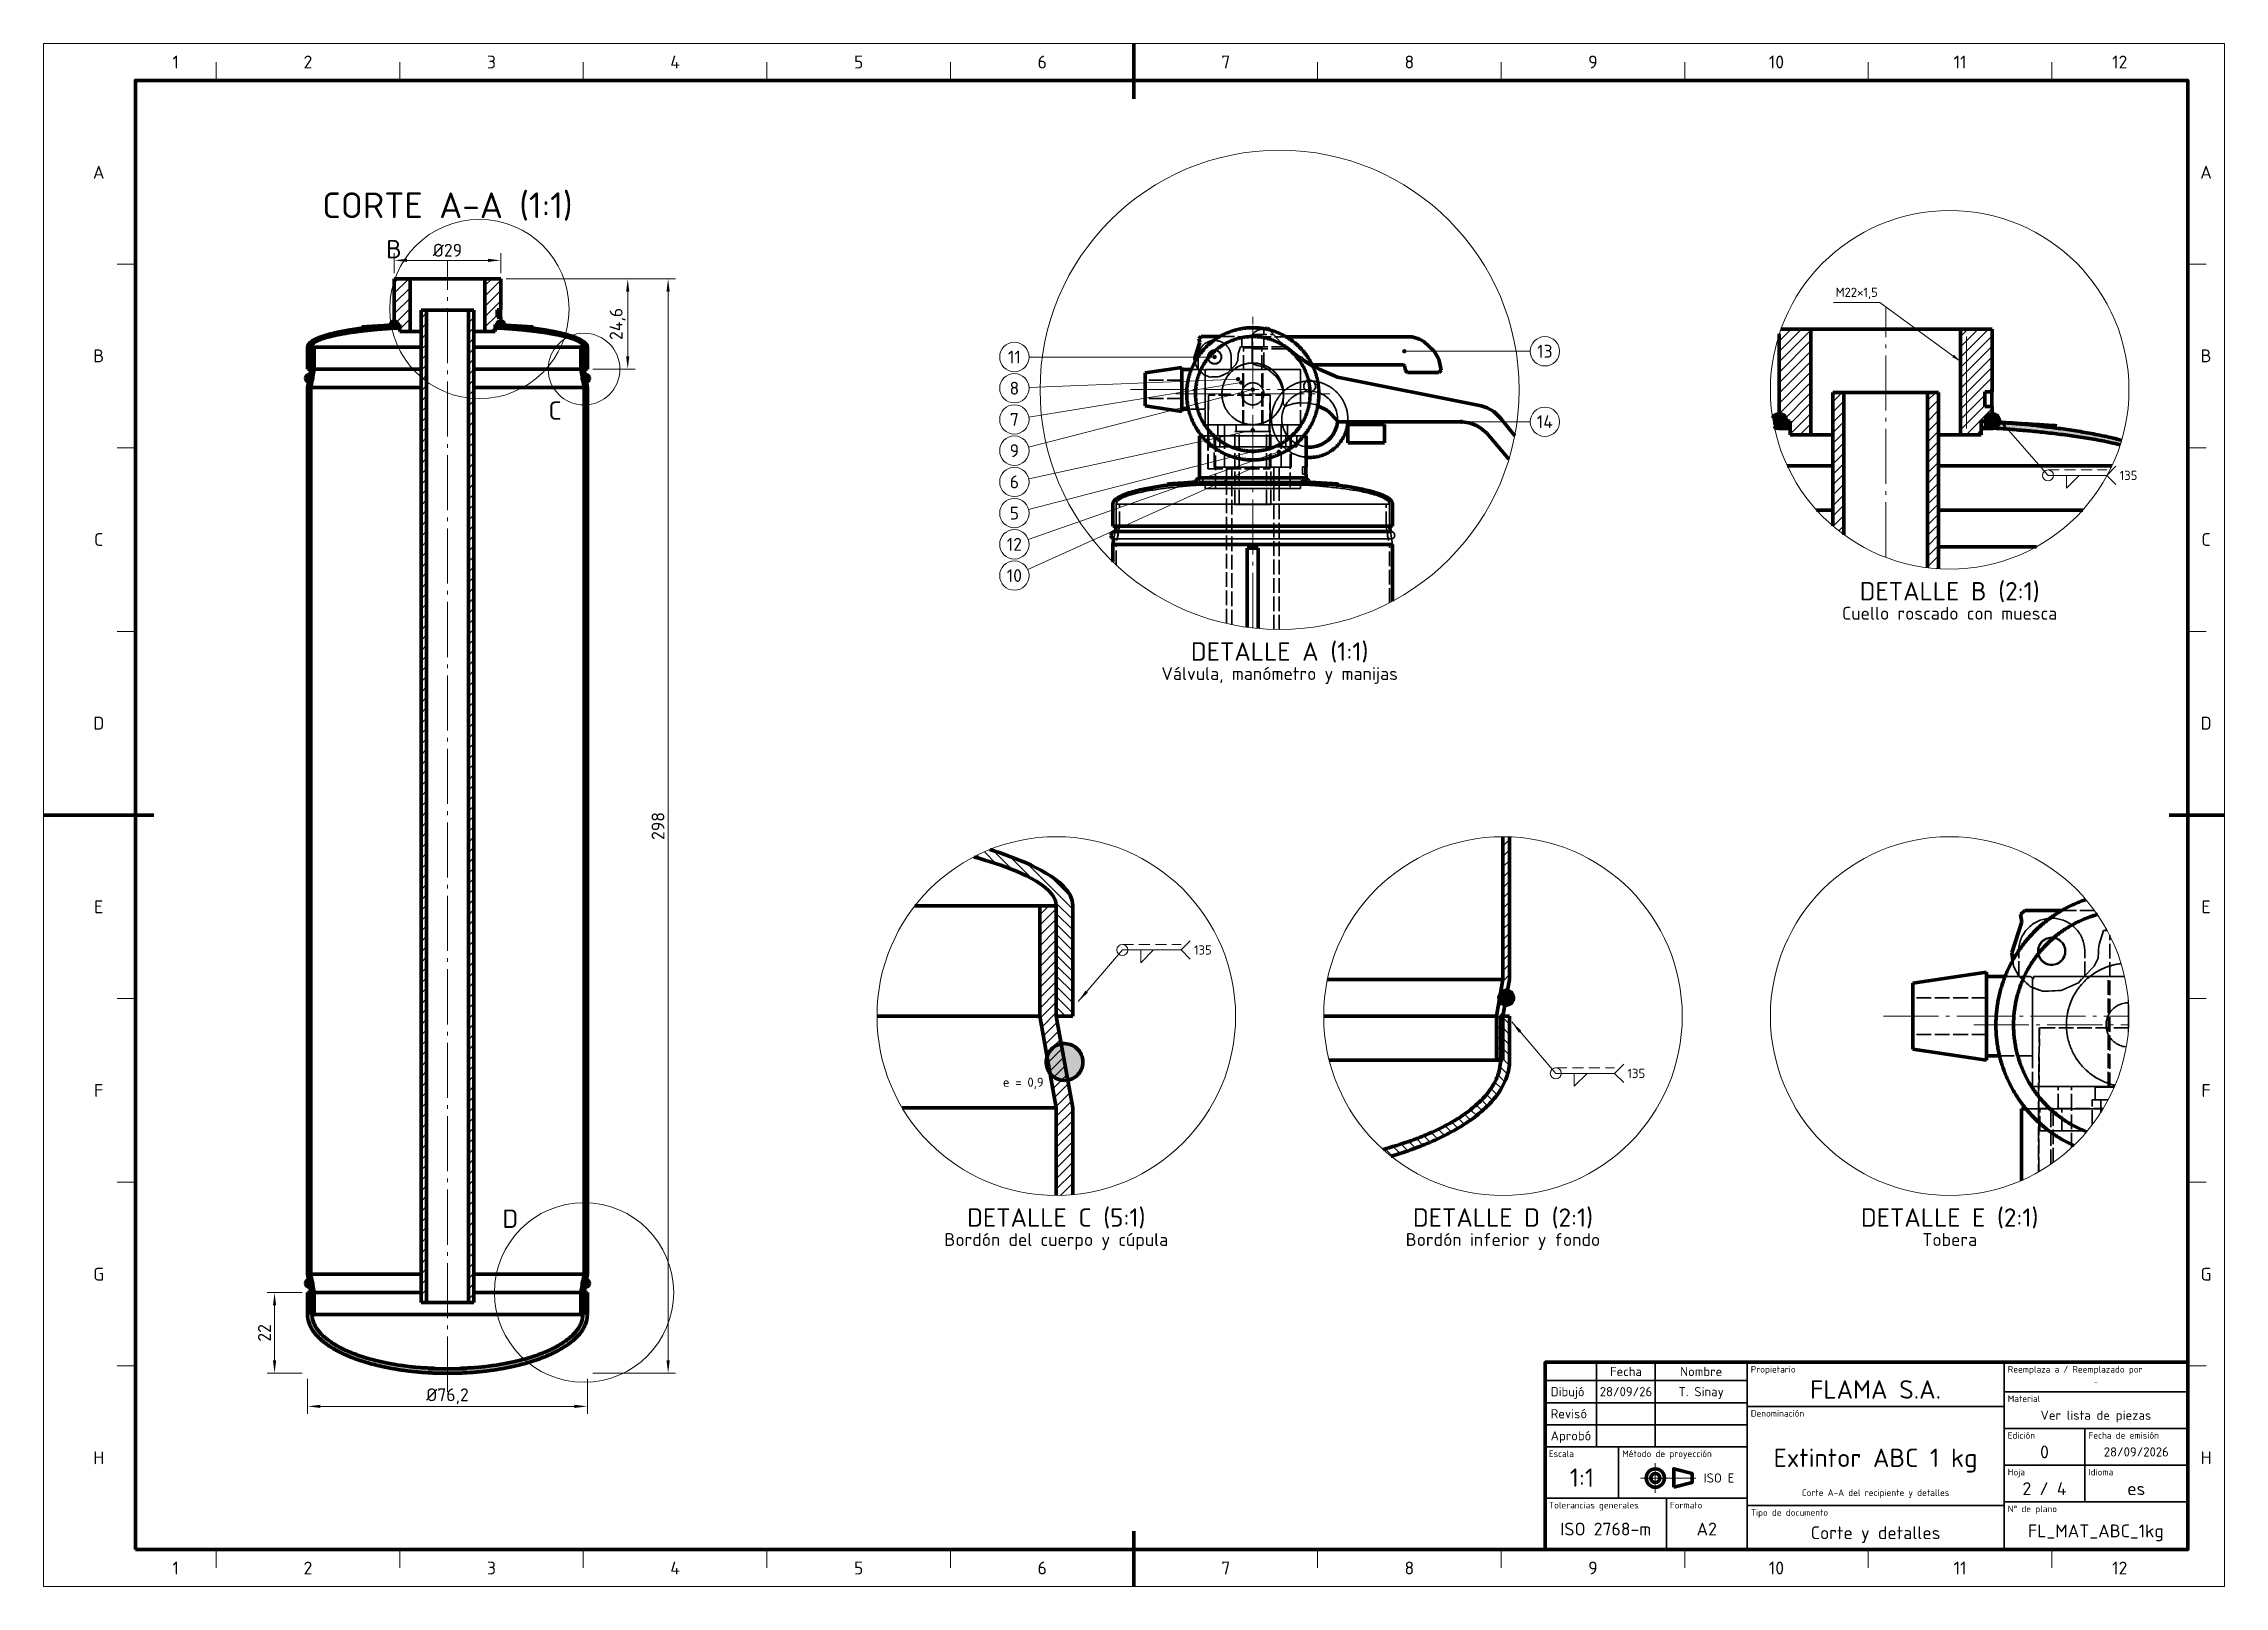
# Paper-space layout 'Hoja2_Corte_Detalles' of a CAD drawing. Header units: millimetres. Extents: x 0 to 594, y 0 to 420.
# The model-space entities are those that its viewports show. They can reach past a viewport. Long polylines and large blocks are cut down to what shows.
import ezdxf
from ezdxf.enums import TextEntityAlignment as Align

# ---------------------------------------------------------------- set-up
doc = ezdxf.new("R2010")
doc.units = ezdxf.units.MM
for name, pattern in [('IRAM-E-TRAZOS', [5, 4, -1]), ('IRAM-F-TRAZO-PUNTO', [20, 15, -2, 1, -2]), ('ISO02-TRAZOS', [4.5, 3, -1.5])]:
    doc.linetypes.add(name, pattern=pattern)
for name, color, linetype, lineweight in [('01-VISIBLE', 7, 'CONTINUOUS', 70), ('02-OCULTA', 4, 'IRAM-E-TRAZOS', 35), ('03-EJE', 1, 'IRAM-F-TRAZO-PUNTO', 18), ('04-COTA', 3, 'CONTINUOUS', 18), ('05-RAYADO', 8, 'CONTINUOUS', 18), ('06-TEXTO', 7, 'CONTINUOUS', 25), ('07-RECUADRO', 7, 'CONTINUOUS', 70), ('08-FINA', 5, 'CONTINUOUS', 18), ('10-ROTULO', 7, 'CONTINUOUS', 35), ('11-TEXTO-ROTULO', 7, 'CONTINUOUS', 25), ('12-SOLDADURA', 6, 'CONTINUOUS', 18)]:
    doc.layers.add(name, color=color, linetype=linetype, lineweight=lineweight)
doc.styles.add('ISO3098', font='isocpeur.ttf')
doc.dimstyles.new('FLAMA-IRAM', dxfattribs={"dimtxt": 3.5, "dimasz": 3.5, "dimexe": 2, "dimexo": 1.5, "dimgap": 1, "dimtad": 1, "dimdec": 1, "dimtxsty": 'ISO3098', "dimblk": 'IRAM_FLECHA', "dimblk1": 'IRAM_FLECHA', "dimblk2": 'IRAM_FLECHA', "dimcen": 2.5, "dimclrd": 256, "dimclre": 256, "dimclrt": 256, "dimazin": 3, "dimtfac": 1, "dimtmove": 0, "dimatfit": 3, "dimlwd": 18, "dimlwe": 18})

psp = doc.layouts.new('Hoja2_Corte_Detalles')

msp = doc.modelspace()

# ---------------------------------------------------------------- texts
at = {"layer": '06-TEXTO', "style": 'ISO3098'}
for s, height, p in [('1', 3.5, (516, 415)), ('2', 3.5, (552, 415)), ('3', 3.5, (602, 415)), ('4', 3.5, (652, 415)), ('5', 3.5, (702, 415)), ('6', 3.5, (752, 415)), ('7', 3.5, (802, 415)), ('8', 3.5, (852, 415)), ('9', 3.5, (902, 415)), ('10', 3.5, (952, 415)), ('11', 3.5, (1002, 415)), ('12', 3.5, (1045.5, 415)), ('A', 3.5, (495, 385)), ('A', 3.5, (1069, 385)), ('CORTE A-A (1:1)', 7, (590, 376)), ('B', 5, (575.422, 364.049)), ('B', 3.5, (495, 335)), ('11', 3.5, (744.417, 334.685)), ('13', 3.5, (888.917, 336.245)), ('B', 3.5, (1069, 335)), ('8', 3.5, (744.417, 326.185)), ('C', 5, (619.304, 320.113)), ('7', 3.5, (744.417, 317.685)), ('14', 3.5, (888.917, 317.065)), ('9', 3.5, (744.417, 309.185)), ('6', 3.5, (744.417, 300.685)), ('5', 3.5, (744.417, 292.185)), ('C', 3.5, (495, 285)), ('12', 3.5, (744.417, 283.685)), ('C', 3.5, (1069, 285)), ('10', 3.5, (744.417, 275.185)), ('DETALLE B (2:1)', 5, (999.167, 270.917)), ('Cuello roscado con muesca', 3.5, (999.167, 264.917)), ('DETALLE A (1:1)', 5, (816.667, 254.5)), ('Válvula, manómetro y manijas', 3.5, (816.667, 248.5)), ('D', 3.5, (495, 235)), ('D', 3.5, (1069, 235)), ('E', 3.5, (495, 185)), ('E', 3.5, (1069, 185)), ('F', 3.5, (495, 135)), ('e = 0,9', 2.5, (746.833, 137.25)), ('F', 3.5, (1069, 135)), ('D', 5, (607.106, 100.094)), ('DETALLE C (5:1)', 5, (755.833, 100.417)), ('DETALLE D (2:1)', 5, (877.5, 100.417)), ('DETALLE E (2:1)', 5, (999.167, 100.417)), ('Bordón del cuerpo y cúpula', 3.5, (755.833, 94.417)), ('Bordón inferior y fondo', 3.5, (877.5, 94.417)), ('Tobera', 3.5, (999.167, 94.417)), ('G', 3.5, (495, 85)), ('G', 3.5, (1069, 85)), ('H', 3.5, (495, 35)), ('H', 3.5, (1069, 35)), ('1', 3.5, (516, 5)), ('2', 3.5, (552, 5)), ('3', 3.5, (602, 5)), ('4', 3.5, (652, 5)), ('5', 3.5, (702, 5)), ('6', 3.5, (752, 5)), ('7', 3.5, (802, 5)), ('8', 3.5, (852, 5)), ('9', 3.5, (902, 5)), ('10', 3.5, (952, 5)), ('11', 3.5, (1002, 5)), ('12', 3.5, (1045.5, 5))]:
    msp.add_text(s, height=height, dxfattribs=at).set_placement(p, align=Align.MIDDLE_CENTER)
msp.add_text('M22×1,5', height=2.5, dxfattribs=at).set_placement((973.843, 350.3), align=Align.BOTTOM_CENTER)
at = {"layer": '11-TEXTO-ROTULO', "style": 'ISO3098'}
for s, height, p in [('Fecha', 2.5, (911, 58.5)), ('Nombre', 2.5, (931.5, 58.5)), ('28/09/26', 2.5, (911, 53)), ('T. Sinay', 2.5, (931.5, 53)), ('FLAMA S.A.', 5, (979, 53.6)), ('-', 1.8, (1039, 55.6)), ('Ver lista de piezas', 2.5, (1039, 46.6)), ('Extintor ABC 1 kg', 5, (979, 35)), ('0', 3.5, (1025, 36.6)), ('28/09/2026', 2.5, (1050, 36.6)), ('1:1', 5, (899, 29.6)), ('Corte A-A del recipiente y detalles', 1.8, (979, 25.5)), ('2 / 4', 3.5, (1025, 26.6)), ('es', 3.5, (1050, 26.6)), ('ISO 2768-m', 3.5, (905.5, 15.6)), ('A2', 3.5, (933, 15.6)), ('Corte y detalles', 3.5, (979, 14.6)), ('FL_MAT_ABC_1kg', 3.5, (1039, 15.1))]:
    msp.add_text(s, height=height, dxfattribs=at).set_placement(p, align=Align.MIDDLE_CENTER)
for s, p in [('Propietario', (945, 60)), ('Reemplaza a / Reemplazado por', (1015, 60)), ('Denominación', (945, 48)), ('Material', (1015, 52)), ('Edición', (1015, 42)), ('Fecha de emisión', (1037, 42)), ('Escala', (890, 37)), ('Método de proyección', (910, 37)), ('Hoja', (1015, 32)), ('Idioma', (1037, 32)), ('Tolerancias generales', (890, 23)), ('Formato', (923, 23)), ('Tipo de documento', (945, 21)), ('N° de plano', (1015, 22))]:
    msp.add_text(s, height=1.8, dxfattribs=at).set_placement(p, align=Align.TOP_LEFT)
for s, p in [('Dibujó', (890.5, 53)), ('Revisó', (890.5, 47)), ('Aprobó', (890.5, 41))]:
    msp.add_text(s, height=2.5, dxfattribs=at).set_placement(p, align=Align.MIDDLE_LEFT)
msp.add_text('ISO E', height=2.5, dxfattribs=at).set_placement((940.5, 29.5), align=Align.MIDDLE_RIGHT)
at = {"layer": '12-SOLDADURA', "style": 'ISO3098'}
for p in [(1045.467, 302.45), (793.333, 173.25), (911.4, 139.65)]:
    msp.add_text('135', height=2.5, dxfattribs=at).set_placement(p, align=Align.MIDDLE_LEFT)

# ---------------------------------------------------------------- blocks, each defined once
blk = doc.blocks.new('IRAM_FLECHA')
blk.add_solid([(0, 0), (-1, 0.125), (-1, -0.125)])

# ---------------------------------------------------------------- dimensions: what is measured, and where the dimension line sits
at = {"layer": '04-COTA'}
for base, p1, p2 in [((575.5, 361), (575.5, 356), (604.5, 356)), ((551.9, 49), (551.9, 58), (628.1, 58))]:
    msp.add_linear_dim(base=base, p1=p1, p2=p2, dimstyle='FLAMA-IRAM', override={"dimlfac": 1, "dimpost": '%%c<>'}, dxfattribs=at).render()
for base, p1, p2 in [((650.1, 58), (628.1, 58), (604.5, 356)), ((639.1, 331.39), (628.1, 331.39), (604.5, 356)), ((542.9, 58), (551.9, 58), (551.9, 80))]:
    msp.add_linear_dim(base=base, p1=p1, p2=p2, angle=90, dimstyle='FLAMA-IRAM', override={"dimlfac": 1}, dxfattribs=at).render()

# ---------------------------------------------------------------- hatches: boundary and pattern name
at = {"layer": '05-RAYADO'}
h = msp.add_hatch(dxfattribs=at)
h.set_pattern_fill('ANSI31', scale=0.62992)
h.paths.add_polyline_path([(579.812, 341.637), (576.99, 341.637), (576.99, 343.5), (575.5, 343.5), (575.5, 356), (579.812, 356)])
h = msp.add_hatch(dxfattribs=at)
h.set_pattern_fill('ANSI31', scale=0.62992)
h.paths.add_polyline_path([(604.5, 343.5), (603.01, 343.5), (603.01, 341.637), (600.188, 341.637), (600.188, 356), (604.5, 356), (604.5, 347.5), (603.5, 347.5), (603.5, 345.5), (604.5, 345.5)])
h = msp.add_hatch(dxfattribs=at)
h.set_pattern_fill('ANSI31', scale=0.62992)
h.paths.add_polyline_path([(584.3, 77.25), (582.8, 77.25), (582.8, 347.4), (584.3, 347.4)])
h = msp.add_hatch(dxfattribs=at)
h.set_pattern_fill('ANSI31', scale=0.62992)
h.paths.add_polyline_path([(595.7, 347.4), (597.2, 347.4), (597.2, 77.25), (595.7, 77.25)])
h = msp.add_hatch(color=7, dxfattribs=at)
h.dxf.hatch_style = 1
h.paths.add_polyline_path([(552.8, 331.39), (551.9, 331.39), (551.9, 337.39), (551.917, 337.589), (551.969, 337.782), (552.05, 337.965), (552.153, 338.136), (552.273, 338.297), (552.406, 338.446), (552.549, 338.586), (552.701, 338.717), (552.859, 338.839), (553.022, 338.956), (553.189, 339.066), (553.359, 339.171), (553.532, 339.272), (553.707, 339.368), (553.885, 339.461), (554.064, 339.55), (554.245, 339.636), (554.427, 339.718), (554.611, 339.798), (554.796, 339.876), (554.981, 339.951), (555.167, 340.024), (555.355, 340.095), (555.543, 340.164), (555.731, 340.231), (555.92, 340.296), (556.11, 340.36), (556.3, 340.423), (556.491, 340.483), (556.682, 340.543), (556.873, 340.601), (557.065, 340.658), (557.258, 340.714), (557.45, 340.768), (557.643, 340.822), (557.836, 340.874), (558.03, 340.926), (558.223, 340.976), (558.417, 341.026), (558.612, 341.074), (558.806, 341.122), (559.001, 341.169), (559.195, 341.215), (559.39, 341.26), (559.585, 341.305), (559.781, 341.349), (559.976, 341.392), (560.172, 341.434), (560.368, 341.476), (560.564, 341.517), (560.76, 341.557), (560.956, 341.597), (561.152, 341.636), (561.348, 341.675), (561.545, 341.713), (561.742, 341.75), (561.938, 341.787), (562.135, 341.823), (562.332, 341.859), (562.529, 341.894), (562.726, 341.929), (562.924, 341.963), (563.121, 341.996), (563.318, 342.029), (563.516, 342.062), (563.713, 342.094), (563.911, 342.126), (564.109, 342.158), (564.306, 342.189), (564.504, 342.22), (564.702, 342.251), (564.9, 342.281), (565.098, 342.311), (565.296, 342.34), (565.494, 342.37), (565.692, 342.398), (565.89, 342.426), (566.088, 342.453), (566.287, 342.48), (566.485, 342.506), (566.684, 342.532), (566.882, 342.556), (567.081, 342.581), (567.28, 342.605), (567.479, 342.628), (567.677, 342.652), (567.876, 342.675), (568.075, 342.698), (568.274, 342.721), (568.473, 342.745), (568.671, 342.769), (568.87, 342.793), (569.069, 342.818), (569.267, 342.845), (569.465, 342.875), (569.663, 342.905), (569.861, 342.931), (570.06, 342.953), (570.259, 342.973), (570.459, 342.991), (570.658, 343.009), (570.858, 343.025), (571.057, 343.042), (571.257, 343.057), (571.456, 343.073), (571.656, 343.088), (571.855, 343.103), (572.055, 343.118), (572.255, 343.132), (572.454, 343.147), (572.654, 343.161), (572.854, 343.175), (573.053, 343.19), (573.253, 343.204), (573.453, 343.218), (573.652, 343.232), (573.852, 343.247), (574.052, 343.261), (574.251, 343.275), (574.451, 343.289), (574.65, 343.304), (574.85, 343.318), (575.05, 343.333), (575.249, 343.347), (575.449, 343.362), (575.649, 343.378), (575.748, 343.392), (575.548, 343.383), (575.348, 343.372), (575.148, 343.361), (574.949, 343.35), (574.749, 343.339), (574.549, 343.327), (574.349, 343.315), (574.149, 343.304), (573.949, 343.292), (573.75, 343.28), (573.55, 343.268), (573.35, 343.257), (573.15, 343.245), (572.95, 343.233), (572.751, 343.221), (572.551, 343.209), (572.351, 343.197), (572.151, 343.185), (571.951, 343.173), (571.751, 343.161), (571.552, 343.149), (571.352, 343.137), (571.152, 343.125), (570.952, 343.113), (570.752, 343.101), (570.553, 343.089), (570.353, 343.077), (570.153, 343.065), (569.953, 343.053), (569.753, 343.041), (569.554, 343.029), (569.354, 343.017), (569.154, 343.005), (568.954, 342.993), (568.754, 342.981), (568.555, 342.969), (568.355, 342.957), (568.155, 342.945), (567.955, 342.933), (567.755, 342.921), (567.556, 342.909), (567.356, 342.897), (567.156, 342.885), (566.956, 342.873), (566.756, 342.862), (566.811, 342.867), (567.011, 342.879), (567.211, 342.892), (567.411, 342.905), (567.61, 342.917), (567.81, 342.93), (568.01, 342.942), (568.21, 342.955), (568.409, 342.967), (568.609, 342.979), (568.809, 342.992), (569.009, 343.004), (569.209, 343.017), (569.408, 343.029), (569.608, 343.042), (569.808, 343.054), (570.008, 343.066), (570.207, 343.079), (570.407, 343.091), (570.607, 343.104), (570.807, 343.116), (571.007, 343.128), (571.206, 343.141), (571.406, 343.153), (571.606, 343.166), (571.806, 343.178), (572.005, 343.19), (572.205, 343.203), (572.405, 343.215), (572.605, 343.228), (572.805, 343.24), (573.004, 343.252), (573.204, 343.265), (573.404, 343.277), (573.604, 343.29), (573.803, 343.302), (574.003, 343.314), (574.203, 343.327), (574.403, 343.339), (574.603, 343.351), (574.802, 343.364), (575.002, 343.376), (575.202, 343.389), (575.402, 343.401), (575.602, 343.413), (575.801, 343.426), (576.001, 343.438), (576.201, 343.451), (576.401, 343.463), (576.6, 343.475), (576.8, 343.488), (577, 343.5), (577, 342.637), (576.799, 342.626), (576.598, 342.614), (576.397, 342.602), (576.196, 342.59), (575.995, 342.578), (575.794, 342.566), (575.593, 342.553), (575.392, 342.54), (575.191, 342.527), (574.99, 342.514), (574.789, 342.501), (574.588, 342.487), (574.387, 342.473), (574.186, 342.459), (573.985, 342.445), (573.785, 342.43), (573.584, 342.415), (573.383, 342.4), (573.182, 342.385), (572.981, 342.37), (572.781, 342.354), (572.58, 342.338), (572.379, 342.322), (572.178, 342.306), (571.978, 342.289), (571.777, 342.272), (571.576, 342.255), (571.376, 342.238), (571.175, 342.22), (570.975, 342.202), (570.774, 342.184), (570.573, 342.166), (570.373, 342.147), (570.172, 342.128), (569.972, 342.109), (569.772, 342.09), (569.571, 342.07), (569.371, 342.05), (569.17, 342.03), (568.97, 342.009), (568.77, 341.989), (568.57, 341.967), (568.369, 341.946), (568.169, 341.924), (567.969, 341.902), (567.769, 341.88), (567.569, 341.857), (567.369, 341.835), (567.169, 341.811), (566.969, 341.788), (566.769, 341.764), (566.569, 341.74), (566.369, 341.715), (566.169, 341.69), (565.969, 341.665), (565.769, 341.639), (565.57, 341.613), (565.37, 341.587), (565.171, 341.56), (564.971, 341.533), (564.771, 341.505), (564.572, 341.478), (564.373, 341.449), (564.173, 341.421), (563.974, 341.391), (563.775, 341.362), (563.576, 341.332), (563.377, 341.301), (563.178, 341.27), (562.979, 341.239), (562.78, 341.207), (562.581, 341.175), (562.383, 341.142), (562.184, 341.108), (561.985, 341.074), (561.787, 341.04), (561.589, 341.005), (561.391, 340.969), (561.192, 340.933), (560.994, 340.896), (560.797, 340.859), (560.599, 340.821), (560.401, 340.782), (560.204, 340.743), (560.006, 340.703), (559.809, 340.662), (559.612, 340.62), (559.415, 340.578), (559.219, 340.535), (559.022, 340.491), (558.826, 340.446), (558.63, 340.4), (558.434, 340.353), (558.238, 340.305), (558.043, 340.257), (557.848, 340.207), (557.653, 340.156), (557.458, 340.103), (557.264, 340.05), (557.07, 339.995), (556.877, 339.939), (556.684, 339.881), (556.492, 339.822), (556.3, 339.761), (556.108, 339.699), (555.918, 339.634), (555.727, 339.568), (555.538, 339.499), (555.35, 339.428), (555.162, 339.354), (554.976, 339.278), (554.791, 339.198), (554.608, 339.115), (554.426, 339.028), (554.247, 338.936), (554.07, 338.84), (553.896, 338.739), (553.725, 338.632), (553.559, 338.517), (553.4, 338.394), (553.251, 338.259), (553.113, 338.113), (552.991, 337.953), (552.889, 337.779), (552.821, 337.59), (552.8, 337.39)])
h = msp.add_hatch(color=7, dxfattribs=at)
h.dxf.hatch_style = 1
h.paths.add_polyline_path([(574.5, 343.5), (574.52, 343.701), (574.581, 343.894), (574.679, 344.071), (574.811, 344.225), (574.971, 344.349), (575.153, 344.438), (575.349, 344.488), (575.551, 344.499), (575.751, 344.468), (575.94, 344.398), (576.112, 344.291), (576.259, 344.151), (576.374, 343.985), (576.454, 343.799), (576.495, 343.601), (576.495, 343.399), (576.454, 343.201), (576.374, 343.015), (576.259, 342.849), (576.112, 342.709), (575.94, 342.602), (575.751, 342.532), (575.551, 342.501), (575.349, 342.512), (575.153, 342.562), (574.971, 342.651), (574.811, 342.775), (574.679, 342.929), (574.581, 343.106), (574.52, 343.299)])
h = msp.add_hatch(color=7, dxfattribs=at)
h.dxf.hatch_style = 1
h.paths.add_polyline_path([(628.1, 337.39), (628.1, 331.39), (627.2, 331.39), (627.2, 337.39), (627.179, 337.59), (627.111, 337.779), (627.009, 337.953), (626.887, 338.113), (626.749, 338.259), (626.6, 338.394), (626.441, 338.517), (626.275, 338.632), (626.104, 338.739), (625.93, 338.84), (625.753, 338.936), (625.574, 339.028), (625.392, 339.115), (625.209, 339.198), (625.024, 339.278), (624.838, 339.354), (624.65, 339.428), (624.462, 339.499), (624.273, 339.568), (624.082, 339.634), (623.892, 339.699), (623.7, 339.761), (623.508, 339.822), (623.316, 339.881), (623.123, 339.939), (622.93, 339.995), (622.736, 340.05), (622.542, 340.103), (622.347, 340.156), (622.152, 340.207), (621.957, 340.257), (621.762, 340.305), (621.566, 340.353), (621.37, 340.4), (621.174, 340.446), (620.978, 340.491), (620.781, 340.535), (620.585, 340.578), (620.388, 340.62), (620.191, 340.662), (619.994, 340.703), (619.796, 340.743), (619.599, 340.782), (619.401, 340.821), (619.203, 340.859), (619.006, 340.896), (618.808, 340.933), (618.609, 340.969), (618.411, 341.005), (618.213, 341.04), (618.015, 341.074), (617.816, 341.108), (617.617, 341.142), (617.419, 341.175), (617.22, 341.207), (617.021, 341.239), (616.822, 341.27), (616.623, 341.301), (616.424, 341.332), (616.225, 341.362), (616.026, 341.391), (615.827, 341.421), (615.627, 341.449), (615.428, 341.478), (615.229, 341.505), (615.029, 341.533), (614.829, 341.56), (614.63, 341.587), (614.43, 341.613), (614.231, 341.639), (614.031, 341.665), (613.831, 341.69), (613.631, 341.715), (613.431, 341.74), (613.231, 341.764), (613.031, 341.788), (612.831, 341.811), (612.631, 341.835), (612.431, 341.857), (612.231, 341.88), (612.031, 341.902), (611.831, 341.924), (611.631, 341.946), (611.43, 341.967), (611.23, 341.989), (611.03, 342.009), (610.83, 342.03), (610.629, 342.05), (610.429, 342.07), (610.228, 342.09), (610.028, 342.109), (609.828, 342.128), (609.627, 342.147), (609.427, 342.166), (609.226, 342.184), (609.025, 342.202), (608.825, 342.22), (608.624, 342.238), (608.424, 342.255), (608.223, 342.272), (608.022, 342.289), (607.822, 342.306), (607.621, 342.322), (607.42, 342.338), (607.219, 342.354), (607.019, 342.37), (606.818, 342.385), (606.617, 342.4), (606.416, 342.415), (606.215, 342.43), (606.015, 342.445), (605.814, 342.459), (605.613, 342.473), (605.412, 342.487), (605.211, 342.501), (605.01, 342.514), (604.809, 342.527), (604.608, 342.54), (604.407, 342.553), (604.206, 342.566), (604.005, 342.578), (603.804, 342.59), (603.603, 342.602), (603.402, 342.614), (603.201, 342.626), (603, 342.637), (603, 343.5), (603.191, 343.488), (603.384, 343.476), (603.598, 343.463), (603.81, 343.45), (604.021, 343.437), (604.232, 343.424), (604.441, 343.411), (604.649, 343.398), (604.856, 343.385), (605.062, 343.372), (605.266, 343.36), (605.47, 343.347), (605.672, 343.334), (605.873, 343.322), (606.073, 343.31), (606.271, 343.297), (606.468, 343.285), (606.663, 343.273), (606.858, 343.261), (607.05, 343.249), (607.242, 343.237), (607.431, 343.225), (607.619, 343.214), (607.807, 343.202), (608.023, 343.189), (608.239, 343.175), (608.452, 343.162), (608.662, 343.149), (608.869, 343.136), (609.073, 343.124), (609.274, 343.111), (609.472, 343.099), (609.667, 343.087), (609.858, 343.075), (610.046, 343.063), (610.231, 343.052), (610.435, 343.039), (610.655, 343.025), (610.868, 343.012), (611.073, 342.999), (611.271, 342.987), (611.462, 342.975), (611.644, 342.964), (611.851, 342.951), (612.069, 342.937), (612.27, 342.925), (612.452, 342.913), (612.666, 342.9), (612.863, 342.887), (613.068, 342.874), (613.259, 342.862), (613.169, 342.866), (612.968, 342.878), (612.768, 342.89), (612.567, 342.902), (612.367, 342.914), (612.166, 342.926), (611.966, 342.938), (611.765, 342.95), (611.565, 342.962), (611.364, 342.974), (611.164, 342.986), (610.964, 342.998), (610.763, 343.01), (610.563, 343.022), (610.362, 343.034), (610.162, 343.046), (609.961, 343.058), (609.761, 343.07), (609.56, 343.082), (609.36, 343.094), (609.159, 343.107), (608.959, 343.119), (608.758, 343.131), (608.558, 343.143), (608.358, 343.155), (608.157, 343.167), (607.957, 343.179), (607.756, 343.191), (607.556, 343.203), (607.355, 343.215), (607.155, 343.227), (606.954, 343.239), (606.754, 343.25), (606.553, 343.262), (606.353, 343.274), (606.152, 343.286), (605.952, 343.298), (605.751, 343.31), (605.544, 343.322), (605.332, 343.334), (605.135, 343.345), (604.945, 343.356), (604.732, 343.368), (604.536, 343.379), (604.333, 343.389), (604.269, 343.385), (604.469, 343.368), (604.669, 343.353), (604.869, 343.338), (605.07, 343.324), (605.27, 343.309), (605.47, 343.295), (605.67, 343.281), (605.871, 343.266), (606.071, 343.252), (606.271, 343.238), (606.472, 343.224), (606.672, 343.209), (606.872, 343.195), (607.073, 343.181), (607.273, 343.166), (607.473, 343.152), (607.674, 343.137), (607.874, 343.123), (608.074, 343.108), (608.274, 343.093), (608.475, 343.078), (608.675, 343.063), (608.875, 343.047), (609.075, 343.031), (609.275, 343.014), (609.476, 342.997), (609.676, 342.979), (609.875, 342.959), (610.075, 342.938), (610.274, 342.914), (610.473, 342.885), (610.672, 342.855), (610.871, 342.826), (611.07, 342.8), (611.269, 342.776), (611.468, 342.752), (611.668, 342.728), (611.867, 342.705), (612.067, 342.682), (612.266, 342.658), (612.466, 342.635), (612.665, 342.611), (612.865, 342.587), (613.064, 342.563), (613.263, 342.538), (613.462, 342.513), (613.662, 342.487), (613.861, 342.46), (614.06, 342.433), (614.258, 342.405), (614.457, 342.377), (614.656, 342.348), (614.855, 342.318), (615.053, 342.288), (615.252, 342.258), (615.45, 342.227), (615.649, 342.196), (615.847, 342.165), (616.045, 342.133), (616.244, 342.101), (616.442, 342.069), (616.64, 342.036), (616.838, 342.003), (617.036, 341.97), (617.234, 341.935), (617.432, 341.901), (617.629, 341.866), (617.827, 341.83), (618.025, 341.794), (618.222, 341.757), (618.419, 341.72), (618.617, 341.682), (618.814, 341.643), (619.011, 341.604), (619.207, 341.564), (619.404, 341.524), (619.601, 341.482), (619.797, 341.441), (619.993, 341.398), (620.19, 341.355), (620.386, 341.311), (620.581, 341.267), (620.777, 341.222), (620.973, 341.175), (621.168, 341.129), (621.363, 341.081), (621.558, 341.032), (621.752, 340.983), (621.947, 340.932), (622.141, 340.881), (622.335, 340.828), (622.528, 340.774), (622.721, 340.72), (622.914, 340.664), (623.107, 340.607), (623.299, 340.549), (623.491, 340.489), (623.682, 340.428), (623.873, 340.366), (624.063, 340.302), (624.253, 340.236), (624.443, 340.169), (624.631, 340.1), (624.819, 340.029), (625.006, 339.956), (625.192, 339.881), (625.377, 339.803), (625.562, 339.723), (625.745, 339.64), (625.926, 339.554), (626.106, 339.465), (626.284, 339.373), (626.46, 339.276), (626.634, 339.176), (626.805, 339.07), (626.973, 338.959), (627.136, 338.843), (627.295, 338.72), (627.447, 338.589), (627.591, 338.449), (627.725, 338.299), (627.845, 338.139), (627.949, 337.967), (628.031, 337.784), (628.083, 337.59)])
h = msp.add_hatch(color=7, dxfattribs=at)
h.dxf.hatch_style = 1
h.paths.add_polyline_path([(605.5, 343.5), (605.48, 343.299), (605.419, 343.106), (605.321, 342.929), (605.189, 342.775), (605.029, 342.651), (604.847, 342.562), (604.651, 342.512), (604.449, 342.501), (604.249, 342.532), (604.06, 342.602), (603.888, 342.709), (603.741, 342.849), (603.626, 343.015), (603.546, 343.201), (603.505, 343.399), (603.505, 343.601), (603.546, 343.799), (603.626, 343.985), (603.741, 344.151), (603.888, 344.291), (604.06, 344.398), (604.249, 344.468), (604.449, 344.499), (604.651, 344.488), (604.847, 344.438), (605.029, 344.349), (605.189, 344.225), (605.321, 344.071), (605.419, 343.894), (605.48, 343.701)])
h = msp.add_hatch(dxfattribs=at)
h.set_pattern_fill('ANSI31', scale=0.629921)
h.paths.add_polyline_path([(955.747, 313.524), (955.747, 317.25), (952.767, 317.25), (952.767, 340.969), (952.798, 341.068), (953.188, 342.201), (953.206, 342.25), (961.391, 342.25), (961.391, 313.524)])
h = msp.add_hatch(dxfattribs=at)
h.set_pattern_fill('ANSI31', scale=0.629921)
h.paths.add_polyline_path([(1007.787, 317.25), (1007.787, 313.524), (1002.143, 313.524), (1002.143, 342.25), (1010.767, 342.25), (1010.767, 325.25), (1008.767, 325.25), (1008.767, 321.25), (1010.767, 321.25), (1010.767, 317.25)])
h = msp.add_hatch(color=7, dxfattribs=at)
h.dxf.hatch_style = 1
h.paths.add_polyline_path([(552.8, 80), (551.9, 85), (551.9, 326.39), (552.8, 331.39), (552.8, 337.39), (553.7, 337.39), (553.7, 331.39), (552.8, 326.39), (552.8, 85), (553.7, 80), (553.7, 74), (552.8, 74)])
h = msp.add_hatch(color=7, dxfattribs=at)
h.dxf.hatch_style = 1
h.paths.add_polyline_path([(628.1, 326.39), (628.1, 85), (627.2, 80), (627.2, 74), (626.3, 74), (626.3, 80), (627.2, 85), (627.2, 326.39), (626.3, 331.39), (626.3, 337.39), (627.2, 337.39), (627.2, 331.39)])
h = msp.add_hatch(color=7, dxfattribs=at)
h.dxf.hatch_style = 1
h.paths.add_polyline_path([(551.35, 328.89), (551.37, 329.091), (551.431, 329.284), (551.529, 329.461), (551.661, 329.615), (551.821, 329.739), (552.003, 329.828), (552.199, 329.879), (552.401, 329.889), (552.601, 329.858), (552.79, 329.788), (552.962, 329.681), (553.109, 329.541), (553.224, 329.375), (553.304, 329.189), (553.345, 328.991), (553.345, 328.789), (553.304, 328.591), (553.224, 328.405), (553.109, 328.239), (552.962, 328.099), (552.79, 327.992), (552.601, 327.922), (552.401, 327.891), (552.199, 327.902), (552.003, 327.952), (551.821, 328.041), (551.661, 328.165), (551.529, 328.319), (551.431, 328.496), (551.37, 328.689)])
h = msp.add_hatch(color=7, dxfattribs=at)
h.dxf.hatch_style = 1
h.paths.add_polyline_path([(628.65, 328.89), (628.63, 328.689), (628.569, 328.496), (628.471, 328.319), (628.339, 328.165), (628.179, 328.041), (627.997, 327.952), (627.801, 327.902), (627.599, 327.891), (627.399, 327.922), (627.21, 327.992), (627.038, 328.099), (626.891, 328.239), (626.776, 328.405), (626.696, 328.591), (626.655, 328.789), (626.655, 328.991), (626.696, 329.189), (626.776, 329.375), (626.891, 329.541), (627.038, 329.681), (627.21, 329.788), (627.399, 329.858), (627.599, 329.889), (627.801, 329.879), (627.997, 329.828), (628.179, 329.739), (628.339, 329.615), (628.471, 329.461), (628.569, 329.284), (628.63, 329.091)])
h = msp.add_hatch(dxfattribs=at)
h.set_pattern_fill('ANSI31', scale=0.629921)
h.paths.add_polyline_path([(967.367, 325.05), (970.367, 325.05), (970.367, 286.317), (970.077, 286.527), (969.123, 287.252), (968.187, 288.001), (967.367, 288.692)])
h = msp.add_hatch(dxfattribs=at)
h.set_pattern_fill('ANSI31', scale=0.629921)
h.paths.add_polyline_path([(996.167, 325.05), (996.167, 277.013), (995.574, 277.049), (994.38, 277.152), (993.189, 277.284), (993.167, 277.287), (993.167, 325.05)])
h = msp.add_hatch(color=7, dxfattribs=at)
h.dxf.hatch_style = 1
h.paths.add_polyline_path([(951.125, 318.393), (951.389, 318.7), (951.709, 318.947), (952.072, 319.126), (952.464, 319.227), (952.868, 319.247), (953.268, 319.186), (953.647, 319.046), (953.991, 318.832), (954.284, 318.553), (954.515, 318.221), (954.675, 317.849), (954.756, 317.452), (954.756, 317.048), (954.675, 316.651), (954.515, 316.279), (954.284, 315.947), (953.991, 315.668), (953.647, 315.454), (953.268, 315.314), (952.868, 315.253), (952.464, 315.273), (952.072, 315.374), (951.709, 315.553), (951.389, 315.8), (951.352, 315.843), (951.272, 316.223), (951.052, 317.401), (950.945, 318.068)])
h = msp.add_hatch(color=7, dxfattribs=at)
h.dxf.hatch_style = 1
h.paths.add_polyline_path([(951.467, 316.886), (951.866, 316.915), (952.265, 316.944), (952.665, 316.974), (953.064, 317.005), (953.263, 317.034), (952.863, 317.016), (952.463, 316.995), (952.063, 316.973), (951.664, 316.95), (951.264, 316.927), (951.142, 316.92), (951.134, 316.963), (951.371, 316.978), (951.771, 317.003), (952.171, 317.027), (952.57, 317.052), (952.97, 317.077), (953.369, 317.102), (953.769, 317.126), (954.168, 317.151), (954.568, 317.176), (954.968, 317.201), (955.367, 317.225), (955.767, 317.25), (955.767, 315.524), (955.365, 315.501), (954.962, 315.478), (954.56, 315.454), (954.158, 315.43), (953.756, 315.406), (953.354, 315.381), (952.952, 315.356), (952.55, 315.33), (952.149, 315.304), (951.747, 315.278), (951.476, 315.26), (951.272, 316.223), (951.152, 316.863)])
h = msp.add_hatch(color=7, dxfattribs=at)
h.dxf.hatch_style = 1
h.paths.add_polyline_path([(1045.29, 310.861), (1044.899, 310.956), (1044.507, 311.05), (1044.115, 311.141), (1043.722, 311.231), (1043.329, 311.319), (1042.936, 311.406), (1042.542, 311.49), (1042.148, 311.574), (1041.754, 311.655), (1041.359, 311.736), (1040.964, 311.814), (1040.569, 311.892), (1040.174, 311.968), (1039.778, 312.043), (1039.382, 312.116), (1038.986, 312.189), (1038.589, 312.26), (1038.193, 312.33), (1037.796, 312.399), (1037.399, 312.467), (1037.002, 312.534), (1036.604, 312.599), (1036.207, 312.664), (1035.809, 312.728), (1035.411, 312.791), (1035.013, 312.853), (1034.615, 312.914), (1034.217, 312.974), (1033.818, 313.033), (1033.42, 313.091), (1033.021, 313.148), (1032.623, 313.205), (1032.224, 313.261), (1031.825, 313.316), (1031.426, 313.37), (1031.026, 313.424), (1030.627, 313.476), (1030.228, 313.528), (1029.828, 313.58), (1029.429, 313.63), (1029.029, 313.68), (1028.629, 313.729), (1028.229, 313.778), (1027.83, 313.825), (1027.43, 313.873), (1027.03, 313.919), (1026.629, 313.965), (1026.229, 314.01), (1025.829, 314.055), (1025.429, 314.099), (1025.028, 314.142), (1024.628, 314.185), (1024.227, 314.227), (1023.827, 314.269), (1023.426, 314.31), (1023.025, 314.35), (1022.624, 314.39), (1022.224, 314.43), (1021.823, 314.468), (1021.422, 314.507), (1021.021, 314.544), (1020.62, 314.582), (1020.219, 314.618), (1019.817, 314.655), (1019.416, 314.69), (1019.015, 314.725), (1018.614, 314.76), (1018.213, 314.794), (1017.811, 314.828), (1017.41, 314.861), (1017.008, 314.894), (1016.607, 314.926), (1016.205, 314.958), (1015.804, 314.989), (1015.402, 315.02), (1015.001, 315.051), (1014.599, 315.081), (1014.197, 315.11), (1013.796, 315.139), (1013.394, 315.168), (1012.992, 315.196), (1012.59, 315.224), (1012.189, 315.251), (1011.787, 315.278), (1011.385, 315.304), (1010.983, 315.33), (1010.581, 315.356), (1010.179, 315.381), (1009.777, 315.406), (1009.375, 315.43), (1008.973, 315.454), (1008.571, 315.478), (1008.169, 315.501), (1007.767, 315.524), (1007.767, 317.25), (1008.148, 317.226), (1008.535, 317.202), (1008.962, 317.176), (1009.387, 317.15), (1009.81, 317.123), (1010.23, 317.097), (1010.649, 317.072), (1011.065, 317.046), (1011.479, 317.02), (1011.89, 316.995), (1012.3, 316.969), (1012.706, 316.944), (1013.111, 316.919), (1013.512, 316.894), (1013.912, 316.869), (1014.308, 316.845), (1014.702, 316.82), (1015.093, 316.796), (1015.482, 316.772), (1015.867, 316.748), (1016.25, 316.724), (1016.629, 316.701), (1017.006, 316.678), (1017.38, 316.654), (1017.813, 316.627), (1018.244, 316.601), (1018.67, 316.574), (1019.09, 316.548), (1019.504, 316.522), (1019.913, 316.497), (1020.315, 316.472), (1020.711, 316.448), (1021.1, 316.423), (1021.483, 316.4), (1021.859, 316.376), (1022.228, 316.353), (1022.637, 316.328), (1023.077, 316.301), (1023.502, 316.274), (1023.913, 316.248), (1024.309, 316.224), (1024.69, 316.2), (1025.055, 316.177), (1025.469, 316.151), (1025.905, 316.124), (1026.306, 316.099), (1026.671, 316.076), (1027.098, 316.049), (1027.492, 316.025), (1027.902, 315.999), (1028.284, 315.974), (1028.104, 315.982), (1027.703, 316.005), (1027.302, 316.029), (1026.901, 316.053), (1026.5, 316.077), (1026.099, 316.101), (1025.698, 316.125), (1025.297, 316.149), (1024.897, 316.174), (1024.496, 316.198), (1024.095, 316.222), (1023.694, 316.246), (1023.293, 316.27), (1022.892, 316.294), (1022.491, 316.318), (1022.09, 316.342), (1021.689, 316.367), (1021.288, 316.391), (1020.887, 316.415), (1020.486, 316.439), (1020.085, 316.463), (1019.684, 316.487), (1019.284, 316.511), (1018.883, 316.535), (1018.482, 316.559), (1018.081, 316.583), (1017.68, 316.607), (1017.279, 316.631), (1016.878, 316.655), (1016.477, 316.679), (1016.076, 316.703), (1015.675, 316.727), (1015.274, 316.751), (1014.873, 316.775), (1014.472, 316.798), (1014.071, 316.822), (1013.67, 316.846), (1013.269, 316.869), (1012.855, 316.893), (1012.43, 316.918), (1012.036, 316.941), (1011.657, 316.962), (1011.23, 316.986), (1010.839, 317.007), (1010.433, 317.027), (1010.304, 317.019), (1010.704, 316.987), (1011.105, 316.956), (1011.505, 316.927), (1011.906, 316.898), (1012.306, 316.869), (1012.707, 316.84), (1013.108, 316.811), (1013.508, 316.783), (1013.909, 316.754), (1014.309, 316.726), (1014.71, 316.697), (1015.111, 316.669), (1015.511, 316.64), (1015.912, 316.611), (1016.313, 316.583), (1016.713, 316.554), (1017.114, 316.525), (1017.514, 316.496), (1017.915, 316.466), (1018.316, 316.436), (1018.716, 316.406), (1019.117, 316.375), (1019.517, 316.344), (1019.917, 316.312), (1020.318, 316.279), (1020.718, 316.244), (1021.118, 316.208), (1021.518, 316.169), (1021.917, 316.126), (1022.316, 316.077), (1022.713, 316.02), (1023.11, 315.959), (1023.508, 315.903), (1023.906, 315.851), (1024.305, 315.802), (1024.703, 315.754), (1025.102, 315.707), (1025.501, 315.66), (1025.9, 315.613), (1026.299, 315.567), (1026.698, 315.52), (1027.097, 315.473), (1027.496, 315.425), (1027.894, 315.376), (1028.293, 315.327), (1028.691, 315.276), (1029.09, 315.224), (1029.488, 315.17), (1029.886, 315.116), (1030.284, 315.06), (1030.681, 315.003), (1031.079, 314.945), (1031.476, 314.886), (1031.873, 314.826), (1032.27, 314.766), (1032.667, 314.704), (1033.064, 314.642), (1033.461, 314.58), (1033.857, 314.517), (1034.254, 314.453), (1034.65, 314.388), (1035.046, 314.323), (1035.443, 314.256), (1035.839, 314.189), (1036.234, 314.121), (1036.63, 314.052), (1037.026, 313.982), (1037.421, 313.91), (1037.816, 313.838), (1038.211, 313.764), (1038.605, 313.689), (1039, 313.613), (1039.394, 313.536), (1039.788, 313.458), (1040.181, 313.378), (1040.575, 313.297), (1040.968, 313.215), (1041.361, 313.131), (1041.754, 313.047), (1042.146, 312.96), (1042.538, 312.873), (1042.929, 312.784), (1043.321, 312.693), (1043.712, 312.601), (1044.102, 312.507), (1044.492, 312.411), (1044.882, 312.314), (1045.271, 312.215), (1045.66, 312.114), (1046.026, 312.017), (1045.897, 311.574), (1045.643, 310.773)])
h = msp.add_hatch(color=7, dxfattribs=at)
h.dxf.hatch_style = 1
h.paths.add_polyline_path([(1012.726, 316.847), (1012.605, 316.461), (1012.408, 316.107), (1012.145, 315.8), (1011.825, 315.553), (1011.461, 315.374), (1011.07, 315.273), (1010.665, 315.253), (1010.265, 315.314), (1009.886, 315.454), (1009.542, 315.668), (1009.249, 315.947), (1009.018, 316.279), (1008.858, 316.651), (1008.777, 317.048), (1008.777, 317.452), (1008.858, 317.849), (1009.018, 318.221), (1009.249, 318.553), (1009.542, 318.832), (1009.886, 319.046), (1010.265, 319.186), (1010.665, 319.247), (1011.07, 319.227), (1011.461, 319.126), (1011.825, 318.947), (1012.145, 318.7), (1012.408, 318.393), (1012.605, 318.039), (1012.726, 317.653), (1012.767, 317.25)])
h = msp.add_hatch(dxfattribs=at)
h.set_pattern_fill('ANSI31', scale=0.62992)
h.paths.add_polyline_path([(879.3, 165.25), (877.5, 155.25), (877.5, 143.25), (875.7, 143.25), (875.7, 155.25), (877.5, 165.25), (877.5, 204.083), (878.698, 204.069), (879.3, 204.046)])
h = msp.add_hatch(dxfattribs=at)
h.set_pattern_fill('ANSI31', scale=0.62992, angle=90)
h.paths.add_polyline_path([(760.333, 155.25), (755.833, 155.25), (755.833, 185.25), (755.726, 186.249), (755.388, 187.195), (754.881, 188.064), (754.269, 188.863), (753.58, 189.597), (752.831, 190.27), (752.036, 190.887), (751.207, 191.457), (750.354, 191.994), (749.485, 192.501), (748.6, 192.981), (747.702, 193.438), (746.794, 193.873), (745.878, 194.289), (744.953, 194.688), (744.021, 195.07), (743.084, 195.438), (742.142, 195.794), (741.196, 196.137), (740.246, 196.47), (739.292, 196.793), (738.335, 197.106), (737.375, 197.411), (736.413, 197.707), (735.448, 197.995), (734.481, 198.276), (733.512, 198.55), (733.349, 198.595), (733.877, 198.869), (734.954, 199.395), (736.044, 199.894), (737.146, 200.366), (737.737, 200.602), (738.244, 200.441), (739.199, 200.128), (740.151, 199.809), (741.1, 199.481), (742.046, 199.145), (742.989, 198.799), (743.928, 198.444), (744.863, 198.079), (745.794, 197.703), (746.721, 197.315), (747.642, 196.915), (748.556, 196.501), (749.464, 196.072), (750.364, 195.627), (751.255, 195.163), (752.136, 194.681), (753.004, 194.177), (753.859, 193.65), (754.696, 193.096), (755.515, 192.514), (756.309, 191.9), (757.071, 191.246), (757.79, 190.546), (758.457, 189.796), (759.059, 188.992), (759.579, 188.134), (759.988, 187.218), (760.248, 186.249), (760.333, 185.25)])
h = msp.add_hatch(dxfattribs=at)
h.set_pattern_fill('ANSI31', scale=0.62992)
h.paths.add_polyline_path([(760.333, 106.627), (759.426, 106.549), (758.229, 106.475), (757.032, 106.431), (755.833, 106.417), (755.833, 130.25), (751.333, 155.25), (751.333, 185.25), (755.833, 185.25), (755.833, 155.25), (760.333, 130.25)])
h = msp.add_hatch(color=7, dxfattribs=at)
h.dxf.hatch_style = 1
h.paths.add_polyline_path([(880.359, 159.847), (880.238, 159.461), (880.042, 159.107), (879.778, 158.8), (879.458, 158.553), (879.095, 158.374), (878.703, 158.273), (878.299, 158.253), (877.899, 158.314), (877.519, 158.454), (877.176, 158.668), (876.882, 158.947), (876.651, 159.279), (876.492, 159.651), (876.41, 160.048), (876.41, 160.452), (876.492, 160.849), (876.651, 161.221), (876.882, 161.553), (877.176, 161.832), (877.519, 162.046), (877.899, 162.186), (878.299, 162.247), (878.703, 162.227), (879.095, 162.126), (879.458, 161.947), (879.778, 161.7), (880.042, 161.393), (880.238, 161.039), (880.359, 160.653), (880.4, 160.25)])
h = msp.add_hatch(dxfattribs=at)
h.set_pattern_fill('ANSI31', scale=0.62992, angle=90)
h.paths.add_polyline_path([(879.297, 142.849), (879.286, 142.449), (879.266, 142.048), (879.232, 141.649), (879.181, 141.252), (879.112, 140.857), (879.024, 140.466), (878.923, 140.078), (878.815, 139.692), (878.699, 139.309), (878.577, 138.927), (878.449, 138.547), (878.313, 138.17), (878.17, 137.796), (878.019, 137.425), (877.859, 137.057), (877.689, 136.694), (877.51, 136.336), (877.321, 135.983), (877.123, 135.634), (876.917, 135.29), (876.703, 134.952), (876.482, 134.617), (876.254, 134.288), (876.02, 133.962), (875.781, 133.641), (875.537, 133.323), (875.287, 133.009), (875.033, 132.699), (874.775, 132.393), (874.512, 132.09), (874.244, 131.792), (873.973, 131.497), (873.697, 131.207), (873.417, 130.92), (873.133, 130.637), (872.845, 130.359), (872.553, 130.084), (872.258, 129.812), (871.96, 129.545), (871.658, 129.281), (871.354, 129.021), (871.046, 128.764), (870.736, 128.51), (870.423, 128.26), (870.107, 128.013), (869.789, 127.769), (869.469, 127.528), (869.146, 127.291), (868.821, 127.056), (868.494, 126.824), (868.165, 126.595), (867.834, 126.369), (867.502, 126.146), (867.167, 125.926), (866.83, 125.708), (866.492, 125.493), (866.152, 125.281), (865.811, 125.071), (865.467, 124.864), (865.123, 124.66), (864.777, 124.458), (864.429, 124.258), (864.08, 124.061), (863.73, 123.866), (863.378, 123.674), (863.026, 123.484), (862.672, 123.296), (862.316, 123.111), (861.96, 122.927), (861.603, 122.746), (861.244, 122.567), (860.884, 122.39), (860.524, 122.215), (860.162, 122.042), (859.8, 121.871), (859.436, 121.703), (859.072, 121.536), (858.707, 121.371), (858.341, 121.208), (857.974, 121.047), (857.606, 120.888), (857.237, 120.73), (856.868, 120.575), (856.498, 120.421), (856.127, 120.269), (855.755, 120.119), (855.383, 119.971), (855.01, 119.824), (854.637, 119.679), (854.262, 119.536), (853.887, 119.394), (853.512, 119.254), (853.136, 119.115), (852.759, 118.979), (852.382, 118.843), (852.004, 118.71), (851.626, 118.578), (851.247, 118.447), (850.867, 118.318), (850.488, 118.19), (850.107, 118.064), (849.726, 117.94), (849.345, 117.817), (848.963, 117.695), (848.581, 117.575), (848.198, 117.456), (847.815, 117.339), (847.431, 117.223), (847.047, 117.108), (847.021, 117.101), (846.52, 117.501), (845.603, 118.273), (844.85, 118.94), (844.998, 118.98), (845.384, 119.088), (845.77, 119.197), (846.155, 119.307), (846.54, 119.418), (846.924, 119.531), (847.308, 119.646), (847.692, 119.762), (848.075, 119.879), (848.457, 119.998), (848.84, 120.118), (849.221, 120.24), (849.602, 120.364), (849.983, 120.488), (850.363, 120.615), (850.743, 120.743), (851.122, 120.872), (851.501, 121.003), (851.879, 121.136), (852.256, 121.27), (852.633, 121.406), (853.009, 121.544), (853.385, 121.683), (853.76, 121.824), (854.134, 121.967), (854.508, 122.112), (854.881, 122.258), (855.253, 122.406), (855.625, 122.556), (855.995, 122.708), (856.365, 122.862), (856.734, 123.017), (857.103, 123.175), (857.47, 123.334), (857.837, 123.496), (858.203, 123.66), (858.567, 123.825), (858.931, 123.993), (859.294, 124.163), (859.656, 124.335), (860.017, 124.509), (860.376, 124.685), (860.735, 124.864), (861.093, 125.045), (861.449, 125.228), (861.804, 125.414), (862.158, 125.602), (862.51, 125.793), (862.861, 125.986), (863.211, 126.181), (863.559, 126.379), (863.906, 126.58), (864.251, 126.784), (864.594, 126.99), (864.936, 127.199), (865.276, 127.411), (865.614, 127.626), (865.951, 127.843), (866.285, 128.064), (866.617, 128.288), (866.947, 128.515), (867.275, 128.745), (867.601, 128.978), (867.924, 129.215), (868.245, 129.455), (868.563, 129.698), (868.879, 129.945), (869.191, 130.196), (869.501, 130.45), (869.808, 130.708), (870.111, 130.97), (870.411, 131.235), (870.707, 131.505), (871, 131.779), (871.288, 132.056), (871.573, 132.338), (871.853, 132.625), (872.129, 132.915), (872.4, 133.21), (872.667, 133.51), (872.928, 133.814), (873.183, 134.122), (873.433, 134.435), (873.677, 134.753), (873.914, 135.076), (874.145, 135.403), (874.369, 135.735), (874.586, 136.072), (874.795, 136.414), (874.996, 136.761), (875.188, 137.112), (875.371, 137.469), (875.545, 137.83), (875.709, 138.195), (875.863, 138.565), (876.007, 138.939), (876.14, 139.317), (876.263, 139.698), (876.374, 140.083), (876.472, 140.471), (876.559, 140.862), (876.633, 141.256), (876.693, 141.652), (876.74, 142.05), (876.773, 142.449), (876.793, 142.849), (876.8, 143.25), (876.8, 155.25), (879.3, 155.25), (879.3, 143.25)])
h = msp.add_hatch(color=7, dxfattribs=at)
h.dxf.hatch_style = 1
h.paths.add_polyline_path([(762.981, 141.744), (762.678, 140.778), (762.187, 139.894), (761.528, 139.126), (760.728, 138.507), (759.82, 138.061), (758.84, 137.808), (757.83, 137.756), (756.83, 137.91), (755.881, 138.261), (755.023, 138.796), (754.29, 139.493), (753.712, 140.323), (753.313, 141.253), (753.109, 142.244), (753.109, 143.256), (753.313, 144.247), (753.712, 145.177), (754.29, 146.007), (755.023, 146.704), (755.881, 147.239), (756.83, 147.59), (757.83, 147.744), (758.84, 147.692), (759.82, 147.439), (760.728, 146.993), (761.528, 146.374), (762.187, 145.606), (762.678, 144.722), (762.981, 143.756), (763.083, 142.75)])
h = msp.add_hatch(color=7, dxfattribs=at)
h.dxf.hatch_style = 1
h.paths.add_polyline_path([(551.35, 82.5), (551.37, 82.701), (551.431, 82.894), (551.529, 83.071), (551.661, 83.225), (551.821, 83.349), (552.003, 83.438), (552.199, 83.488), (552.401, 83.499), (552.601, 83.468), (552.79, 83.398), (552.962, 83.291), (553.109, 83.151), (553.224, 82.985), (553.304, 82.799), (553.345, 82.601), (553.345, 82.399), (553.304, 82.201), (553.224, 82.015), (553.109, 81.849), (552.962, 81.709), (552.79, 81.602), (552.601, 81.532), (552.401, 81.501), (552.199, 81.512), (552.003, 81.562), (551.821, 81.651), (551.661, 81.775), (551.529, 81.929), (551.431, 82.106), (551.37, 82.299)])
h = msp.add_hatch(color=7, dxfattribs=at)
h.dxf.hatch_style = 1
h.paths.add_polyline_path([(628.65, 82.5), (628.63, 82.299), (628.569, 82.106), (628.471, 81.929), (628.339, 81.775), (628.179, 81.651), (627.997, 81.562), (627.801, 81.512), (627.599, 81.501), (627.399, 81.532), (627.21, 81.602), (627.038, 81.709), (626.891, 81.849), (626.776, 82.015), (626.696, 82.201), (626.655, 82.399), (626.655, 82.601), (626.696, 82.799), (626.776, 82.985), (626.891, 83.151), (627.038, 83.291), (627.21, 83.398), (627.399, 83.468), (627.599, 83.499), (627.801, 83.488), (627.997, 83.438), (628.179, 83.349), (628.339, 83.225), (628.471, 83.071), (628.569, 82.894), (628.63, 82.701)])
h = msp.add_hatch(color=7, dxfattribs=at)
h.dxf.hatch_style = 1
h.paths.add_polyline_path([(628.1, 74), (628.098, 73.8), (628.093, 73.599), (628.083, 73.399), (628.066, 73.2), (628.041, 73.001), (628.006, 72.803), (627.962, 72.608), (627.912, 72.414), (627.857, 72.221), (627.8, 72.029), (627.739, 71.838), (627.674, 71.649), (627.606, 71.46), (627.535, 71.273), (627.459, 71.087), (627.379, 70.904), (627.294, 70.722), (627.205, 70.543), (627.11, 70.366), (627.012, 70.192), (626.908, 70.02), (626.801, 69.851), (626.691, 69.684), (626.577, 69.519), (626.46, 69.356), (626.34, 69.195), (626.218, 69.036), (626.094, 68.88), (625.967, 68.724), (625.837, 68.571), (625.706, 68.42), (625.572, 68.271), (625.436, 68.124), (625.298, 67.978), (625.158, 67.835), (625.016, 67.694), (624.872, 67.554), (624.727, 67.417), (624.579, 67.281), (624.43, 67.147), (624.279, 67.015), (624.127, 66.885), (623.973, 66.757), (623.818, 66.63), (623.661, 66.505), (623.504, 66.382), (623.345, 66.26), (623.184, 66.139), (623.023, 66.02), (622.861, 65.903), (622.697, 65.787), (622.533, 65.673), (622.367, 65.56), (622.201, 65.448), (622.033, 65.338), (621.865, 65.229), (621.696, 65.122), (621.526, 65.015), (621.355, 64.911), (621.184, 64.807), (621.011, 64.705), (620.838, 64.604), (620.665, 64.504), (620.49, 64.406), (620.315, 64.308), (620.139, 64.212), (619.963, 64.117), (619.786, 64.023), (619.608, 63.93), (619.43, 63.839), (619.251, 63.748), (619.072, 63.658), (618.892, 63.57), (618.712, 63.483), (618.531, 63.396), (618.35, 63.311), (618.168, 63.226), (617.986, 63.143), (617.803, 63.06), (617.62, 62.979), (617.437, 62.898), (617.253, 62.819), (617.069, 62.74), (616.884, 62.662), (616.699, 62.586), (616.513, 62.51), (616.328, 62.435), (616.142, 62.36), (615.955, 62.287), (615.768, 62.214), (615.581, 62.143), (615.394, 62.072), (615.206, 62.002), (615.018, 61.933), (614.83, 61.864), (614.641, 61.797), (614.452, 61.73), (614.263, 61.664), (614.073, 61.599), (613.884, 61.534), (613.694, 61.47), (613.504, 61.407), (613.313, 61.345), (613.122, 61.283), (612.932, 61.223), (612.74, 61.162), (612.549, 61.103), (612.357, 61.044), (612.166, 60.986), (611.974, 60.929), (611.781, 60.872), (611.589, 60.817), (611.396, 60.761), (611.204, 60.707), (611.011, 60.653), (610.817, 60.599), (610.624, 60.547), (610.431, 60.495), (610.237, 60.444), (610.043, 60.393), (609.849, 60.343), (609.655, 60.293), (609.46, 60.245), (609.266, 60.196), (609.071, 60.149), (608.877, 60.102), (608.682, 60.055), (608.487, 60.01), (608.291, 59.964), (608.096, 59.92), (607.9, 59.876), (607.705, 59.832), (607.509, 59.79), (607.313, 59.747), (607.117, 59.706), (606.921, 59.665), (606.725, 59.624), (606.529, 59.584), (606.332, 59.545), (606.136, 59.506), (605.939, 59.467), (605.742, 59.43), (605.545, 59.392), (605.348, 59.356), (605.151, 59.32), (604.954, 59.284), (604.757, 59.249), (604.559, 59.214), (604.362, 59.18), (604.164, 59.147), (603.967, 59.114), (603.769, 59.081), (603.571, 59.049), (603.373, 59.018), (603.175, 58.987), (602.977, 58.957), (602.779, 58.927), (602.581, 58.897), (602.382, 58.869), (602.184, 58.84), (601.986, 58.812), (601.787, 58.785), (601.589, 58.758), (601.39, 58.732), (601.191, 58.706), (600.992, 58.68), (600.794, 58.655), (600.595, 58.631), (600.396, 58.607), (600.197, 58.584), (599.998, 58.561), (599.799, 58.538), (599.6, 58.516), (599.4, 58.495), (599.201, 58.474), (599.002, 58.453), (598.802, 58.433), (598.603, 58.413), (598.403, 58.394), (598.204, 58.375), (598.004, 58.357), (597.805, 58.339), (597.605, 58.322), (597.406, 58.305), (597.206, 58.289), (597.006, 58.273), (596.806, 58.257), (596.607, 58.242), (596.407, 58.228), (596.207, 58.214), (596.007, 58.2), (595.807, 58.187), (595.607, 58.174), (595.407, 58.162), (595.207, 58.15), (595.007, 58.139), (594.807, 58.128), (594.607, 58.117), (594.407, 58.107), (594.206, 58.098), (594.006, 58.089), (593.806, 58.08), (593.606, 58.072), (593.406, 58.064), (593.205, 58.057), (593.005, 58.05), (592.805, 58.043), (592.605, 58.037), (592.404, 58.032), (592.204, 58.027), (592.004, 58.022), (591.803, 58.018), (591.603, 58.014), (591.403, 58.011), (591.202, 58.008), (591.002, 58.006), (590.801, 58.004), (590.601, 58.002), (590.401, 58.001), (590.2, 58), (590, 58), (589.8, 58), (589.599, 58.001), (589.399, 58.002), (589.199, 58.004), (588.998, 58.006), (588.798, 58.008), (588.597, 58.011), (588.397, 58.014), (588.197, 58.018), (587.996, 58.022), (587.796, 58.027), (587.596, 58.032), (587.395, 58.037), (587.195, 58.043), (586.995, 58.05), (586.795, 58.057), (586.594, 58.064), (586.394, 58.072), (586.194, 58.08), (585.994, 58.089), (585.794, 58.098), (585.593, 58.107), (585.393, 58.117), (585.193, 58.128), (584.993, 58.139), (584.793, 58.15), (584.593, 58.162), (584.393, 58.174), (584.193, 58.187), (583.993, 58.2), (583.793, 58.214), (583.593, 58.228), (583.393, 58.242), (583.194, 58.257), (582.994, 58.273), (582.794, 58.289), (582.594, 58.305), (582.395, 58.322), (582.195, 58.339), (581.996, 58.357), (581.796, 58.375), (581.597, 58.394), (581.397, 58.413), (581.198, 58.433), (580.998, 58.453), (580.799, 58.474), (580.6, 58.495), (580.4, 58.516), (580.201, 58.538), (580.002, 58.561), (579.803, 58.584), (579.604, 58.607), (579.405, 58.631), (579.206, 58.655), (579.008, 58.68), (578.809, 58.706), (578.61, 58.732), (578.411, 58.758), (578.213, 58.785), (578.014, 58.812), (577.816, 58.84), (577.618, 58.869), (577.419, 58.897), (577.221, 58.927), (577.023, 58.957), (576.825, 58.987), (576.627, 59.018), (576.429, 59.049), (576.231, 59.081), (576.033, 59.114), (575.836, 59.147), (575.638, 59.18), (575.441, 59.214), (575.243, 59.249), (575.046, 59.284), (574.849, 59.32), (574.652, 59.356), (574.455, 59.392), (574.258, 59.43), (574.061, 59.467), (573.864, 59.506), (573.668, 59.545), (573.471, 59.584), (573.275, 59.624), (573.079, 59.665), (572.883, 59.706), (572.687, 59.747), (572.491, 59.79), (572.295, 59.832), (572.1, 59.876), (571.904, 59.92), (571.709, 59.964), (571.513, 60.01), (571.318, 60.055), (571.123, 60.102), (570.929, 60.149), (570.734, 60.196), (570.54, 60.245), (570.345, 60.293), (570.151, 60.343), (569.957, 60.393), (569.763, 60.444), (569.569, 60.495), (569.376, 60.547), (569.183, 60.599), (568.989, 60.653), (568.796, 60.707), (568.604, 60.761), (568.411, 60.817), (568.219, 60.872), (568.026, 60.929), (567.834, 60.986), (567.643, 61.044), (567.451, 61.103), (567.26, 61.162), (567.068, 61.223), (566.878, 61.283), (566.687, 61.345), (566.496, 61.407), (566.306, 61.47), (566.116, 61.534), (565.927, 61.599), (565.737, 61.664), (565.548, 61.73), (565.359, 61.797), (565.17, 61.864), (564.982, 61.933), (564.794, 62.002), (564.606, 62.072), (564.419, 62.143), (564.232, 62.214), (564.045, 62.287), (563.858, 62.36), (563.672, 62.435), (563.487, 62.51), (563.301, 62.586), (563.116, 62.662), (562.931, 62.74), (562.747, 62.819), (562.563, 62.898), (562.38, 62.979), (562.197, 63.06), (562.014, 63.143), (561.832, 63.226), (561.65, 63.311), (561.469, 63.396), (561.288, 63.483), (561.108, 63.57), (560.928, 63.658), (560.749, 63.748), (560.57, 63.839), (560.392, 63.93), (560.214, 64.023), (560.037, 64.117), (559.861, 64.212), (559.685, 64.308), (559.51, 64.406), (559.335, 64.504), (559.162, 64.604), (558.989, 64.705), (558.816, 64.807), (558.645, 64.911), (558.474, 65.015), (558.304, 65.122), (558.135, 65.229), (557.967, 65.338), (557.799, 65.448), (557.633, 65.56), (557.467, 65.673), (557.303, 65.787), (557.139, 65.903), (556.977, 66.02), (556.816, 66.139), (556.655, 66.26), (556.496, 66.382), (556.339, 66.505), (556.182, 66.63), (556.027, 66.757), (555.873, 66.885), (555.721, 67.015), (555.57, 67.147), (555.421, 67.281), (555.273, 67.417), (555.128, 67.554), (554.984, 67.694), (554.842, 67.835), (554.702, 67.978), (554.564, 68.124), (554.428, 68.271), (554.294, 68.42), (554.163, 68.571), (554.033, 68.724), (553.906, 68.88), (553.782, 69.036), (553.66, 69.195), (553.54, 69.356), (553.423, 69.519), (553.309, 69.684), (553.199, 69.851), (553.092, 70.02), (552.988, 70.192), (552.89, 70.366), (552.795, 70.543), (552.706, 70.722), (552.621, 70.904), (552.541, 71.087), (552.465, 71.273), (552.394, 71.46), (552.326, 71.649), (552.261, 71.838), (552.2, 72.029), (552.143, 72.221), (552.088, 72.414), (552.038, 72.608), (551.994, 72.803), (551.959, 73.001), (551.934, 73.2), (551.917, 73.399), (551.907, 73.599), (551.902, 73.8), (551.9, 74), (551.9, 80), (553.15, 80), (553.15, 74), (553.153, 73.8), (553.163, 73.6), (553.18, 73.4), (553.203, 73.201), (553.234, 73.003), (553.27, 72.806), (553.314, 72.611), (553.363, 72.417), (553.419, 72.224), (553.48, 72.033), (553.546, 71.845), (553.618, 71.658), (553.695, 71.473), (553.778, 71.29), (553.864, 71.11), (553.956, 70.932), (554.052, 70.756), (554.152, 70.582), (554.257, 70.412), (554.365, 70.243), (554.477, 70.077), (554.593, 69.913), (554.711, 69.752), (554.833, 69.593), (554.958, 69.437), (555.086, 69.282), (555.216, 69.13), (555.349, 68.981), (555.485, 68.833), (555.623, 68.688), (555.763, 68.545), (555.905, 68.404), (556.05, 68.265), (556.196, 68.128), (556.344, 67.993), (556.494, 67.86), (556.645, 67.729), (556.799, 67.601), (556.954, 67.473), (557.11, 67.348), (557.268, 67.225), (557.427, 67.103), (557.587, 66.983), (557.749, 66.865), (557.911, 66.748), (558.075, 66.633), (558.24, 66.52), (558.407, 66.408), (558.574, 66.297), (558.742, 66.188), (558.911, 66.081), (559.081, 65.975), (559.252, 65.871), (559.424, 65.768), (559.596, 65.666), (559.769, 65.565), (559.943, 65.466), (560.118, 65.369), (560.294, 65.272), (560.47, 65.177), (560.647, 65.083), (560.824, 64.99), (561.002, 64.898), (561.181, 64.808), (561.36, 64.718), (561.54, 64.63), (561.721, 64.543), (561.901, 64.457), (562.083, 64.372), (562.265, 64.288), (562.447, 64.205), (562.63, 64.124), (562.813, 64.043), (562.997, 63.963), (563.181, 63.884), (563.366, 63.806), (563.551, 63.73), (563.736, 63.654), (563.922, 63.579), (564.108, 63.505), (564.294, 63.432), (564.481, 63.359), (564.668, 63.288), (564.856, 63.217), (565.043, 63.148), (565.232, 63.079), (565.42, 63.011), (565.609, 62.944), (565.798, 62.877), (565.987, 62.812), (566.176, 62.747), (566.366, 62.683), (566.556, 62.62), (566.747, 62.557), (566.937, 62.496), (567.128, 62.435), (567.319, 62.375), (567.51, 62.315), (567.702, 62.257), (567.894, 62.199), (568.086, 62.141), (568.278, 62.085), (568.47, 62.029), (568.663, 61.974), (568.855, 61.92), (569.048, 61.866), (569.242, 61.813), (569.435, 61.761), (569.628, 61.709), (569.822, 61.658), (570.016, 61.608), (570.21, 61.558), (570.404, 61.509), (570.599, 61.461), (570.793, 61.413), (570.988, 61.366), (571.183, 61.319), (571.378, 61.273), (571.573, 61.228), (571.768, 61.183), (571.963, 61.138), (572.159, 61.095), (572.354, 61.051), (572.55, 61.009), (572.746, 60.967), (572.942, 60.925), (573.138, 60.884), (573.334, 60.843), (573.53, 60.803), (573.726, 60.764), (573.923, 60.725), (574.12, 60.687), (574.316, 60.65), (574.513, 60.613), (574.71, 60.577), (574.907, 60.541), (575.105, 60.506), (575.302, 60.472), (575.499, 60.438), (575.697, 60.406), (575.895, 60.373), (576.092, 60.342), (576.29, 60.311), (576.488, 60.281), (576.686, 60.251), (576.885, 60.221), (577.083, 60.192), (577.281, 60.164), (577.479, 60.136), (577.678, 60.108), (577.876, 60.08), (578.074, 60.053), (578.273, 60.025), (578.471, 59.998), (578.67, 59.971), (578.868, 59.944), (579.067, 59.917), (579.265, 59.89), (579.464, 59.863), (579.662, 59.836), (579.861, 59.809), (580.059, 59.783), (580.258, 59.757), (580.457, 59.733), (580.656, 59.709), (580.855, 59.687), (581.054, 59.667), (581.253, 59.647), (581.453, 59.629), (581.652, 59.612), (581.852, 59.596), (582.052, 59.581), (582.251, 59.568), (582.451, 59.555), (582.651, 59.543), (582.851, 59.531), (583.051, 59.52), (583.251, 59.51), (583.451, 59.5), (583.651, 59.491), (583.851, 59.482), (584.052, 59.473), (584.252, 59.464), (584.452, 59.455), (584.652, 59.447), (584.852, 59.438), (585.052, 59.429), (585.252, 59.42), (585.452, 59.412), (585.652, 59.402), (585.852, 59.392), (586.052, 59.382), (586.252, 59.369), (586.452, 59.352), (586.368, 59.32), (586.168, 59.31), (585.968, 59.304), (585.768, 59.298), (585.568, 59.292), (585.367, 59.287), (585.167, 59.282), (584.967, 59.277), (584.792, 59.265), (584.993, 59.26), (585.193, 59.258), (585.393, 59.256), (585.593, 59.255), (585.794, 59.254), (585.994, 59.254), (586.194, 59.253), (586.395, 59.253), (586.595, 59.252), (586.795, 59.252), (586.996, 59.252), (587.196, 59.251), (587.396, 59.251), (587.596, 59.251), (587.797, 59.251), (587.997, 59.251), (588.197, 59.25), (588.398, 59.25), (588.598, 59.25), (588.798, 59.25), (588.999, 59.25), (589.199, 59.25), (589.399, 59.25), (589.599, 59.25), (589.8, 59.25), (590, 59.25), (590.197, 59.25), (590.393, 59.25), (590.588, 59.25), (590.783, 59.25), (590.984, 59.25), (591.191, 59.25), (591.397, 59.25), (591.602, 59.25), (591.805, 59.25), (592.006, 59.251), (592.205, 59.251), (592.402, 59.251), (592.596, 59.251), (592.789, 59.251), (592.995, 59.252), (593.203, 59.252), (593.406, 59.252), (593.605, 59.253), (593.798, 59.253), (593.998, 59.254), (594.206, 59.254), (594.402, 59.255), (594.603, 59.256), (594.802, 59.258), (595.003, 59.26), (595.203, 59.265), (595.037, 59.276), (594.837, 59.282), (594.637, 59.287), (594.437, 59.292), (594.236, 59.298), (594.036, 59.303), (593.836, 59.31), (593.636, 59.32), (593.544, 59.351), (593.743, 59.369), (593.943, 59.382), (594.143, 59.392), (594.343, 59.402), (594.543, 59.411), (594.743, 59.42), (594.943, 59.429), (595.144, 59.438), (595.344, 59.446), (595.544, 59.455), (595.744, 59.464), (595.944, 59.473), (596.144, 59.482), (596.344, 59.491), (596.544, 59.5), (596.744, 59.51), (596.945, 59.52), (597.145, 59.531), (597.345, 59.542), (597.545, 59.554), (597.744, 59.567), (597.944, 59.581), (598.144, 59.596), (598.344, 59.612), (598.543, 59.629), (598.743, 59.647), (598.942, 59.666), (599.141, 59.687), (599.341, 59.709), (599.54, 59.732), (599.738, 59.757), (599.937, 59.782), (600.136, 59.809), (600.334, 59.835), (600.533, 59.863), (600.731, 59.89), (600.93, 59.917), (601.128, 59.944), (601.327, 59.971), (601.525, 59.998), (601.724, 60.025), (601.922, 60.052), (602.12, 60.08), (602.319, 60.107), (602.517, 60.135), (602.716, 60.163), (602.914, 60.192), (603.112, 60.221), (603.31, 60.25), (603.508, 60.28), (603.706, 60.31), (603.904, 60.341), (604.102, 60.373), (604.3, 60.405), (604.497, 60.438), (604.695, 60.471), (604.892, 60.506), (605.089, 60.54), (605.287, 60.576), (605.484, 60.612), (605.681, 60.649), (605.877, 60.687), (606.074, 60.725), (606.271, 60.763), (606.467, 60.803), (606.663, 60.843), (606.859, 60.883), (607.055, 60.924), (607.251, 60.966), (607.447, 61.008), (607.643, 61.051), (607.839, 61.094), (608.034, 61.138), (608.229, 61.182), (608.425, 61.227), (608.62, 61.272), (608.815, 61.318), (609.01, 61.365), (609.204, 61.412), (609.399, 61.46), (609.593, 61.508), (609.787, 61.557), (609.981, 61.607), (610.175, 61.657), (610.369, 61.708), (610.563, 61.76), (610.756, 61.812), (610.949, 61.865), (611.142, 61.919), (611.335, 61.973), (611.528, 62.028), (611.72, 62.084), (611.912, 62.141), (612.104, 62.198), (612.296, 62.256), (612.487, 62.315), (612.679, 62.374), (612.87, 62.434), (613.061, 62.495), (613.251, 62.557), (613.442, 62.619), (613.632, 62.682), (613.821, 62.746), (614.011, 62.811), (614.2, 62.877), (614.389, 62.943), (614.578, 63.01), (614.767, 63.078), (614.955, 63.147), (615.142, 63.217), (615.33, 63.287), (615.517, 63.359), (615.704, 63.431), (615.89, 63.504), (616.077, 63.578), (616.262, 63.653), (616.448, 63.729), (616.633, 63.806), (616.817, 63.884), (617.001, 63.962), (617.185, 64.042), (617.368, 64.123), (617.551, 64.205), (617.734, 64.288), (617.916, 64.371), (618.097, 64.456), (618.278, 64.542), (618.458, 64.63), (618.638, 64.718), (618.818, 64.807), (618.996, 64.898), (619.174, 64.989), (619.352, 65.082), (619.529, 65.176), (619.705, 65.271), (619.881, 65.368), (620.055, 65.466), (620.229, 65.565), (620.403, 65.665), (620.575, 65.767), (620.747, 65.87), (620.918, 65.975), (621.088, 66.08), (621.257, 66.188), (621.425, 66.297), (621.592, 66.407), (621.759, 66.519), (621.924, 66.632), (622.088, 66.747), (622.251, 66.864), (622.412, 66.982), (622.573, 67.102), (622.732, 67.224), (622.889, 67.348), (623.046, 67.473), (623.201, 67.6), (623.354, 67.729), (623.505, 67.86), (623.655, 67.993), (623.804, 68.127), (623.95, 68.264), (624.094, 68.403), (624.237, 68.544), (624.377, 68.687), (624.515, 68.833), (624.65, 68.98), (624.783, 69.13), (624.914, 69.282), (625.042, 69.436), (625.166, 69.593), (625.288, 69.752), (625.407, 69.913), (625.523, 70.077), (625.635, 70.243), (625.743, 70.411), (625.847, 70.582), (625.948, 70.755), (626.044, 70.931), (626.135, 71.109), (626.222, 71.29), (626.304, 71.473), (626.382, 71.657), (626.454, 71.844), (626.52, 72.033), (626.581, 72.224), (626.637, 72.416), (626.686, 72.611), (626.73, 72.806), (626.766, 73.003), (626.797, 73.201), (626.82, 73.4), (626.837, 73.6), (626.847, 73.8), (626.85, 74), (626.85, 80), (628.1, 80)])
at = {"layer": '08-FINA'}
h = msp.add_hatch(color=7, dxfattribs=at)
h.dxf.hatch_style = 1
edge = h.paths.add_edge_path()
edge.add_arc((798.954, 334.685), 0.6, 0, 360)
h = msp.add_hatch(color=7, dxfattribs=at)
h.dxf.hatch_style = 1
edge = h.paths.add_edge_path()
edge.add_arc((850.634, 336.245), 0.6, 0, 360)
h = msp.add_hatch(color=7, dxfattribs=at)
h.dxf.hatch_style = 1
h.paths.add_polyline_path([(1002.143, 333.5), (1000.356, 335.294), (999.886, 334.647)])
h = msp.add_hatch(color=7, dxfattribs=at)
h.dxf.hatch_style = 1
edge = h.paths.add_edge_path()
edge.add_arc((805.354, 328.655), 0.6, 0, 360)
h = msp.add_hatch(color=7, dxfattribs=at)
h.dxf.hatch_style = 1
edge = h.paths.add_edge_path()
edge.add_arc((806.204, 327.72), 0.6, 0, 360)
h = msp.add_hatch(color=7, dxfattribs=at)
h.dxf.hatch_style = 1
edge = h.paths.add_edge_path()
edge.add_arc((809.354, 325.82), 0.6, 0, 360)
h = msp.add_hatch(color=7, dxfattribs=at)
h.dxf.hatch_style = 1
edge = h.paths.add_edge_path()
edge.add_arc((809.354, 314.755), 0.6, 0, 360)
h = msp.add_hatch(color=7, dxfattribs=at)
h.dxf.hatch_style = 1
edge = h.paths.add_edge_path()
edge.add_arc((866.184, 317.065), 0.6, 0, 360)
h = msp.add_hatch(color=7, dxfattribs=at)
h.dxf.hatch_style = 1
h.paths.add_polyline_path([(1011.967, 318.45), (1013.942, 315.528), (1014.601, 316.104)])
h = msp.add_hatch(color=7, dxfattribs=at)
h.dxf.hatch_style = 1
edge = h.paths.add_edge_path()
edge.add_arc((809.354, 308.955), 0.6, 0, 360)
h = msp.add_hatch(color=7, dxfattribs=at)
h.dxf.hatch_style = 1
edge = h.paths.add_edge_path()
edge.add_arc((816.454, 308.855), 0.6, 0, 360)
h = msp.add_hatch(color=7, dxfattribs=at)
h.dxf.hatch_style = 1
edge = h.paths.add_edge_path()
edge.add_arc((809.354, 304.495), 0.6, 0, 360)
h = msp.add_hatch(color=7, dxfattribs=at)
h.dxf.hatch_style = 1
h.paths.add_polyline_path([(761.833, 159.25), (764.443, 161.623), (763.779, 162.192)])
h = msp.add_hatch(color=7, dxfattribs=at)
h.dxf.hatch_style = 1
h.paths.add_polyline_path([(879.9, 153.65), (881.846, 150.708), (882.51, 151.277)])

# ---------------------------------------------------------------- linework, layer by layer
at = {"layer": '01-VISIBLE'}
for p, q in [((579.812, 356), (575.5, 356)), ((575.5, 343.5), (575.5, 356)), ((579.812, 341.637), (579.812, 356)), ((604.5, 356), (600.188, 356)), ((600.188, 356), (600.188, 341.637)), ((604.5, 347.5), (604.5, 356)), ((582.8, 77.25), (582.8, 347.4)), ((584.3, 347.4), (582.8, 347.4)), ((584.3, 77.25), (584.3, 347.4)), ((597.2, 347.4), (595.7, 347.4)), ((595.7, 77.25), (595.7, 347.4)), ((597.2, 77.25), (597.2, 347.4)), ((603.5, 345.5), (603.5, 347.5)), ((604.5, 347.5), (603.5, 347.5)), ((604.5, 345.5), (603.5, 345.5)), ((604.465, 345.5), (604.465, 347.5)), ((604.5, 343.5), (604.5, 345.5)), ((576.99, 343.5), (575.5, 343.5)), ((576.99, 341.637), (576.99, 343.5)), ((579.812, 341.637), (576.99, 341.637)), ((577, 343.5), (577, 342.637)), ((603.01, 341.637), (600.188, 341.637)), ((603, 343.5), (603, 342.637)), ((603.01, 341.637), (603.01, 343.5)), ((604.5, 343.5), (603.01, 343.5)), ((551.9, 331.39), (551.9, 337.39)), ((553.7, 337.39), (552.8, 337.39)), ((552.8, 331.39), (552.8, 337.39)), ((552.8, 337.39), (552.8, 331.39)), ((553.7, 331.39), (553.7, 337.39)), ((627.2, 337.39), (626.3, 337.39)), ((626.3, 331.39), (626.3, 337.39)), ((627.2, 331.39), (627.2, 337.39)), ((627.2, 337.39), (627.2, 331.39)), ((628.1, 331.39), (628.1, 337.39)), ((552.8, 331.39), (551.9, 326.39)), ((551.9, 331.39), (552.8, 331.39)), ((553.7, 331.39), (552.8, 326.39)), ((626.3, 331.39), (627.2, 326.39)), ((628.1, 326.39), (627.2, 331.39)), ((627.2, 331.39), (628.1, 331.39)), ((551.9, 85), (551.9, 326.39)), ((552.8, 85), (552.8, 326.39)), ((627.2, 85), (627.2, 326.39)), ((628.1, 85), (628.1, 326.39)), ((552.8, 80), (551.9, 85)), ((553.7, 80), (552.8, 85)), ((627.2, 85), (626.3, 80)), ((627.2, 80), (628.1, 85)), ((553.15, 80), (551.9, 80)), ((551.9, 74), (551.9, 80)), ((552.8, 74), (552.8, 80)), ((553.15, 80), (553.15, 74)), ((553.7, 74), (553.7, 80)), ((584.3, 77.25), (582.8, 77.25)), ((597.2, 77.25), (595.7, 77.25)), ((626.3, 74), (626.3, 80)), ((628.1, 80), (626.85, 80)), ((626.85, 80), (626.85, 74)), ((627.2, 74), (627.2, 80)), ((628.1, 74), (628.1, 80)), ((553.7, 74), (552.8, 74)), ((627.2, 74), (626.3, 74))]:
    msp.add_line(p, q, dxfattribs=at)
for points in [[(600.188, 356), (599.884, 356), (599.58, 356), (599.276, 356), (598.972, 356), (598.667, 356), (598.363, 356), (598.059, 356), (597.755, 356), (597.451, 356), (597.147, 356), (596.843, 356), (596.539, 356), (596.234, 356), (595.93, 356), (595.626, 356), (595.322, 356), (595.018, 356), (594.714, 356), (594.41, 356), (594.106, 356), (593.801, 356), (593.497, 356), (593.193, 356), (592.889, 356), (592.585, 356), (592.281, 356), (591.977, 356), (591.673, 356), (591.369, 356), (591.064, 356), (590.76, 356), (590.456, 356), (590.152, 356), (589.848, 356), (589.544, 356), (589.24, 356), (588.936, 356), (588.631, 356), (588.327, 356), (588.023, 356), (587.719, 356), (587.415, 356), (587.111, 356), (586.807, 356), (586.503, 356), (586.199, 356), (585.894, 356), (585.59, 356), (585.286, 356), (584.982, 356), (584.678, 356), (584.374, 356), (584.07, 356), (583.766, 356), (583.461, 356), (583.157, 356), (582.853, 356), (582.549, 356), (582.245, 356), (581.941, 356), (581.637, 356), (581.333, 356), (581.028, 356), (580.724, 356), (580.42, 356), (580.116, 356), (579.812, 356)], [(595.7, 347.4), (595.4, 347.4), (595.1, 347.4), (594.8, 347.4), (594.5, 347.4), (594.2, 347.4), (593.9, 347.4), (593.6, 347.4), (593.3, 347.4), (593, 347.4), (592.7, 347.4), (592.4, 347.4), (592.1, 347.4), (591.8, 347.4), (591.5, 347.4), (591.2, 347.4), (590.9, 347.4), (590.6, 347.4), (590.3, 347.4), (590, 347.4), (589.7, 347.4), (589.4, 347.4), (589.1, 347.4), (588.8, 347.4), (588.5, 347.4), (588.2, 347.4), (587.9, 347.4), (587.6, 347.4), (587.3, 347.4), (587, 347.4), (586.7, 347.4), (586.4, 347.4), (586.1, 347.4), (585.8, 347.4), (585.5, 347.4), (585.2, 347.4), (584.9, 347.4), (584.6, 347.4), (584.3, 347.4)], [(551.9, 337.39), (551.939, 337.689), (552.052, 337.968), (552.215, 338.222), (552.411, 338.452), (552.631, 338.659), (552.868, 338.846), (553.116, 339.019), (553.372, 339.179), (553.635, 339.329), (553.902, 339.47), (554.174, 339.602), (554.448, 339.728), (554.726, 339.847), (555.006, 339.961), (555.288, 340.07), (555.571, 340.174), (555.856, 340.274), (556.143, 340.371), (556.43, 340.464), (556.719, 340.554), (557.008, 340.641), (557.298, 340.725), (557.589, 340.807), (557.881, 340.886), (558.173, 340.963), (558.466, 341.038), (558.759, 341.111), (559.053, 341.181), (559.347, 341.25), (559.641, 341.317), (559.936, 341.383), (560.232, 341.447), (560.527, 341.509), (560.823, 341.57), (561.12, 341.63), (561.416, 341.688), (561.713, 341.745), (562.01, 341.8), (562.307, 341.854), (562.605, 341.907), (562.902, 341.959), (563.2, 342.01), (563.498, 342.059), (563.797, 342.108), (564.095, 342.156), (564.393, 342.203), (564.692, 342.249), (564.991, 342.295), (565.289, 342.34), (565.588, 342.383), (565.888, 342.426), (566.187, 342.467), (566.487, 342.506), (566.786, 342.544), (567.086, 342.581), (567.386, 342.617), (567.686, 342.653), (567.986, 342.688), (568.286, 342.723), (568.587, 342.758), (568.887, 342.795), (569.186, 342.834), (569.485, 342.879), (569.784, 342.921), (570.084, 342.955), (570.385, 342.984), (570.686, 343.011), (570.987, 343.036), (571.288, 343.06), (571.59, 343.083), (571.891, 343.105), (572.192, 343.128), (572.494, 343.15), (572.795, 343.171), (573.097, 343.193), (573.398, 343.214), (573.699, 343.236), (574.001, 343.257), (574.302, 343.279), (574.603, 343.3), (574.905, 343.322), (575.206, 343.344), (575.508, 343.367), (575.788, 343.393)], [(577, 342.637), (576.698, 342.62), (576.397, 342.602), (576.095, 342.584), (575.794, 342.566), (575.492, 342.547), (575.191, 342.527), (574.89, 342.507), (574.588, 342.487), (574.287, 342.466), (573.985, 342.445), (573.684, 342.423), (573.383, 342.4), (573.082, 342.377), (572.781, 342.354), (572.48, 342.33), (572.178, 342.306), (571.877, 342.281), (571.576, 342.255), (571.275, 342.229), (570.975, 342.202), (570.674, 342.175), (570.373, 342.147), (570.072, 342.119), (569.772, 342.09), (569.471, 342.06), (569.17, 342.03), (568.87, 341.999), (568.57, 341.967), (568.269, 341.935), (567.969, 341.902), (567.669, 341.869), (567.369, 341.835), (567.069, 341.8), (566.769, 341.764), (566.469, 341.727), (566.169, 341.69), (565.869, 341.652), (565.57, 341.613), (565.27, 341.574), (564.971, 341.533), (564.672, 341.492), (564.373, 341.449), (564.074, 341.406), (563.775, 341.362), (563.476, 341.317), (563.178, 341.27), (562.879, 341.223), (562.581, 341.175), (562.283, 341.125), (561.985, 341.074), (561.688, 341.023), (561.391, 340.969), (561.093, 340.915), (560.797, 340.859), (560.5, 340.802), (560.204, 340.743), (559.908, 340.682), (559.612, 340.62), (559.317, 340.556), (559.022, 340.491), (558.728, 340.423), (558.434, 340.353), (558.14, 340.281), (557.848, 340.207), (557.556, 340.13), (557.264, 340.05), (556.974, 339.967), (556.684, 339.881), (556.396, 339.792), (556.108, 339.699), (555.822, 339.601), (555.538, 339.499), (555.256, 339.391), (554.976, 339.278), (554.699, 339.157), (554.426, 339.028), (554.158, 338.889), (553.896, 338.739), (553.642, 338.575), (553.4, 338.394), (553.18, 338.188), (552.991, 337.953), (552.85, 337.686), (552.8, 337.39)], [(566.684, 342.858), (566.987, 342.878), (567.29, 342.897), (567.594, 342.916), (567.897, 342.935), (568.201, 342.954), (568.504, 342.973), (568.807, 342.992), (569.111, 343.011), (569.414, 343.03), (569.718, 343.048), (570.021, 343.067), (570.325, 343.086), (570.628, 343.105), (570.931, 343.124), (571.235, 343.143), (571.538, 343.161), (571.842, 343.18), (572.145, 343.199), (572.449, 343.218), (572.752, 343.237), (573.055, 343.256), (573.359, 343.274), (573.662, 343.293), (573.966, 343.312), (574.269, 343.331), (574.573, 343.35), (574.876, 343.368), (575.179, 343.387), (575.483, 343.406), (575.786, 343.425), (576.09, 343.444), (576.393, 343.462), (576.697, 343.481), (577, 343.5)], [(575.788, 343.393), (575.484, 343.38), (575.18, 343.363), (574.877, 343.346), (574.573, 343.329), (574.27, 343.311), (573.967, 343.293), (573.663, 343.275), (573.36, 343.257), (573.056, 343.239), (572.753, 343.221), (572.449, 343.203), (572.146, 343.185), (571.843, 343.167), (571.539, 343.148), (571.236, 343.13), (570.932, 343.112), (570.629, 343.094), (570.325, 343.076), (570.022, 343.057), (569.719, 343.039), (569.415, 343.021), (569.112, 343.002), (568.808, 342.984), (568.505, 342.966), (568.202, 342.948), (567.898, 342.929), (567.595, 342.911), (567.291, 342.893), (566.988, 342.875), (566.684, 342.858)], [(566.684, 342.858), (567.018, 342.858), (567.351, 342.858), (567.684, 342.858), (568.017, 342.858), (568.351, 342.858), (568.684, 342.858), (569.017, 342.858), (569.35, 342.858)], [(575.5, 342.5), (575.748, 342.5), (575.997, 342.5), (576.245, 342.5), (576.493, 342.5), (576.742, 342.5), (576.99, 342.5)], [(582.8, 341.637), (582.468, 341.637), (582.136, 341.637), (581.804, 341.637), (581.472, 341.637), (581.14, 341.637), (580.808, 341.637), (580.476, 341.637), (580.144, 341.637), (579.812, 341.637)], [(600.188, 341.637), (599.856, 341.637), (599.524, 341.637), (599.192, 341.637), (598.86, 341.637), (598.528, 341.637), (598.196, 341.637), (597.864, 341.637), (597.532, 341.637), (597.2, 341.637)], [(613.316, 342.858), (613.013, 342.878), (612.71, 342.897), (612.406, 342.916), (612.103, 342.935), (611.799, 342.954), (611.496, 342.973), (611.193, 342.992), (610.889, 343.011), (610.586, 343.03), (610.282, 343.048), (609.979, 343.067), (609.675, 343.086), (609.372, 343.105), (609.068, 343.124), (608.765, 343.143), (608.462, 343.161), (608.158, 343.18), (607.855, 343.199), (607.551, 343.218), (607.248, 343.237), (606.945, 343.256), (606.641, 343.274), (606.338, 343.293), (606.034, 343.312), (605.731, 343.331), (605.427, 343.35), (605.124, 343.368), (604.821, 343.387), (604.517, 343.406), (604.214, 343.425), (603.91, 343.444), (603.607, 343.462), (603.303, 343.481), (603, 343.5)], [(603, 342.637), (603.302, 342.62), (603.603, 342.602), (603.905, 342.584), (604.206, 342.566), (604.508, 342.547), (604.809, 342.527), (605.11, 342.507), (605.412, 342.487), (605.713, 342.466), (606.015, 342.445), (606.316, 342.423), (606.617, 342.4), (606.918, 342.377), (607.219, 342.354), (607.52, 342.33), (607.822, 342.306), (608.123, 342.281), (608.424, 342.255), (608.725, 342.229), (609.025, 342.202), (609.326, 342.175), (609.627, 342.147), (609.928, 342.119), (610.228, 342.09), (610.529, 342.06), (610.83, 342.03), (611.13, 341.999), (611.43, 341.967), (611.731, 341.935), (612.031, 341.902), (612.331, 341.869), (612.631, 341.835), (612.931, 341.8), (613.231, 341.764), (613.531, 341.727), (613.831, 341.69), (614.131, 341.652), (614.43, 341.613), (614.73, 341.574), (615.029, 341.533), (615.328, 341.492), (615.627, 341.449), (615.926, 341.406), (616.225, 341.362), (616.524, 341.317), (616.822, 341.27), (617.121, 341.223), (617.419, 341.175), (617.717, 341.125), (618.015, 341.074), (618.312, 341.023), (618.609, 340.969), (618.907, 340.915), (619.203, 340.859), (619.5, 340.802), (619.796, 340.743), (620.092, 340.682), (620.388, 340.62), (620.683, 340.556), (620.978, 340.491), (621.272, 340.423), (621.566, 340.353), (621.86, 340.281), (622.152, 340.207), (622.444, 340.13), (622.736, 340.05), (623.026, 339.967), (623.316, 339.881), (623.604, 339.792), (623.892, 339.699), (624.178, 339.601), (624.462, 339.499), (624.744, 339.391), (625.024, 339.278), (625.301, 339.157), (625.574, 339.028), (625.842, 338.889), (626.104, 338.739), (626.358, 338.575), (626.6, 338.394), (626.82, 338.188), (627.009, 337.953), (627.15, 337.686), (627.2, 337.39)], [(603.01, 342.5), (603.258, 342.5), (603.507, 342.5), (603.755, 342.5), (604.003, 342.5), (604.252, 342.5), (604.5, 342.5)], [(628.1, 337.39), (628.061, 337.689), (627.948, 337.968), (627.785, 338.222), (627.589, 338.452), (627.369, 338.659), (627.132, 338.846), (626.884, 339.019), (626.628, 339.179), (626.365, 339.329), (626.098, 339.47), (625.826, 339.602), (625.552, 339.728), (625.274, 339.847), (624.994, 339.961), (624.712, 340.07), (624.429, 340.174), (624.144, 340.274), (623.857, 340.371), (623.57, 340.464), (623.281, 340.554), (622.992, 340.641), (622.702, 340.725), (622.411, 340.807), (622.119, 340.886), (621.827, 340.963), (621.534, 341.038), (621.241, 341.111), (620.947, 341.181), (620.653, 341.25), (620.359, 341.317), (620.064, 341.383), (619.768, 341.447), (619.473, 341.509), (619.177, 341.57), (618.88, 341.63), (618.584, 341.688), (618.287, 341.745), (617.99, 341.8), (617.693, 341.854), (617.395, 341.907), (617.098, 341.959), (616.8, 342.01), (616.502, 342.059), (616.204, 342.108), (615.905, 342.156), (615.607, 342.203), (615.308, 342.249), (615.009, 342.295), (614.711, 342.34), (614.412, 342.383), (614.112, 342.426), (613.813, 342.467), (613.514, 342.506), (613.214, 342.544), (612.914, 342.581), (612.614, 342.617), (612.314, 342.653), (612.014, 342.688), (611.714, 342.723), (611.414, 342.758), (611.114, 342.795), (610.814, 342.834), (610.515, 342.879), (610.216, 342.921), (609.916, 342.955), (609.615, 342.984), (609.314, 343.011), (609.013, 343.036), (608.712, 343.06), (608.41, 343.083), (608.109, 343.105), (607.808, 343.128), (607.506, 343.15), (607.205, 343.171), (606.904, 343.193), (606.602, 343.214), (606.301, 343.236), (605.999, 343.257), (605.698, 343.279), (605.397, 343.3), (605.095, 343.322), (604.794, 343.344), (604.493, 343.367), (604.212, 343.393)], [(604.212, 343.393), (604.516, 343.38), (604.82, 343.363), (605.123, 343.346), (605.427, 343.329), (605.73, 343.311), (606.033, 343.293), (606.337, 343.275), (606.64, 343.257), (606.944, 343.239), (607.247, 343.221), (607.551, 343.203), (607.854, 343.185), (608.157, 343.167), (608.461, 343.148), (608.764, 343.13), (609.068, 343.112), (609.371, 343.094), (609.675, 343.076), (609.978, 343.057), (610.281, 343.039), (610.585, 343.021), (610.888, 343.002), (611.192, 342.984), (611.495, 342.966), (611.798, 342.948), (612.102, 342.929), (612.405, 342.911), (612.709, 342.893), (613.012, 342.875), (613.316, 342.858)], [(610.65, 342.858), (610.983, 342.858), (611.316, 342.858), (611.649, 342.858), (611.983, 342.858), (612.316, 342.858), (612.649, 342.858), (612.982, 342.858), (613.316, 342.858)], [(809.354, 342.655), (809.154, 342.654), (808.953, 342.651), (808.753, 342.645), (808.552, 342.637), (808.352, 342.627), (808.152, 342.615), (807.952, 342.6), (807.752, 342.584), (807.552, 342.565), (807.353, 342.543), (807.154, 342.52), (806.955, 342.494), (806.756, 342.467), (806.558, 342.437), (806.36, 342.404), (806.163, 342.37), (805.966, 342.333), (805.769, 342.294), (805.573, 342.253), (805.377, 342.21), (805.181, 342.165), (804.987, 342.117), (804.792, 342.067), (804.599, 342.015), (804.406, 341.961), (804.213, 341.905), (804.021, 341.847), (803.83, 341.786), (803.64, 341.724), (803.45, 341.659), (803.261, 341.592), (803.072, 341.523), (802.885, 341.452), (802.698, 341.379), (802.512, 341.304), (802.327, 341.227), (802.143, 341.147), (801.96, 341.066), (801.777, 340.983), (801.596, 340.897), (801.415, 340.81), (801.236, 340.72), (801.058, 340.629), (800.88, 340.535), (800.704, 340.44), (800.528, 340.343), (800.354, 340.243), (800.181, 340.142), (800.009, 340.039), (799.838, 339.934), (799.669, 339.827), (799.5, 339.718), (799.333, 339.608), (799.167, 339.495), (799.002, 339.381), (798.839, 339.264), (798.677, 339.146), (798.516, 339.026), (798.357, 338.905), (798.199, 338.781), (798.042, 338.656), (797.887, 338.529), (797.733, 338.401), (797.58, 338.27), (797.43, 338.138), (797.28, 338.005), (797.132, 337.869), (796.986, 337.732), (796.841, 337.594), (796.697, 337.454), (796.556, 337.312), (796.415, 337.168), (796.277, 337.024), (796.14, 336.877), (796.004, 336.729), (795.871, 336.58), (795.739, 336.429), (795.608, 336.276), (795.48, 336.122), (795.353, 335.967), (795.228, 335.81), (795.104, 335.652), (794.983, 335.493), (794.863, 335.332), (794.745, 335.17), (794.629, 335.007), (794.514, 334.842), (794.402, 334.676), (794.291, 334.509), (794.182, 334.34), (794.075, 334.171), (793.97, 334), (793.867, 333.828), (793.766, 333.655), (793.666, 333.481), (793.569, 333.305), (793.474, 333.129), (793.38, 332.952), (793.289, 332.773), (793.199, 332.594), (793.112, 332.413), (793.027, 332.232), (792.943, 332.049), (792.862, 331.866), (792.782, 331.682), (792.705, 331.497), (792.63, 331.311), (792.557, 331.124), (792.486, 330.937), (792.417, 330.749), (792.35, 330.559), (792.285, 330.37), (792.223, 330.179), (792.162, 329.988), (792.104, 329.796), (792.048, 329.604), (791.994, 329.411), (791.942, 329.217), (791.892, 329.023), (791.845, 328.828), (791.799, 328.632), (791.756, 328.437), (791.715, 328.24), (791.676, 328.044), (791.639, 327.846), (791.605, 327.649), (791.573, 327.451), (791.543, 327.253), (791.515, 327.054), (791.489, 326.855), (791.466, 326.656), (791.445, 326.457), (791.426, 326.257), (791.409, 326.057), (791.394, 325.857), (791.382, 325.657), (791.372, 325.457), (791.364, 325.256), (791.359, 325.056), (791.355, 324.856), (791.354, 324.655), (791.355, 324.454), (791.359, 324.254), (791.364, 324.054), (791.372, 323.853), (791.382, 323.653), (791.394, 323.453), (791.409, 323.253), (791.426, 323.053), (791.445, 322.853), (791.466, 322.654), (791.489, 322.455), (791.515, 322.256), (791.543, 322.057), (791.573, 321.859), (791.605, 321.661), (791.639, 321.464), (791.676, 321.266), (791.715, 321.07), (791.756, 320.873), (791.799, 320.678), (791.845, 320.482), (791.892, 320.287), (791.942, 320.093), (791.994, 319.899), (792.048, 319.706), (792.104, 319.514), (792.162, 319.322), (792.223, 319.131), (792.285, 318.94), (792.35, 318.751), (792.417, 318.561), (792.486, 318.373), (792.557, 318.186), (792.63, 317.999), (792.705, 317.813), (792.782, 317.628), (792.862, 317.444), (792.943, 317.261), (793.027, 317.078), (793.112, 316.897), (793.199, 316.716), (793.289, 316.537), (793.38, 316.358), (793.474, 316.181), (793.569, 316.005), (793.666, 315.829), (793.766, 315.655), (793.867, 315.482), (793.97, 315.31), (794.075, 315.139), (794.182, 314.97), (794.291, 314.801), (794.402, 314.634), (794.514, 314.468), (794.629, 314.303), (794.745, 314.14), (794.863, 313.978), (794.983, 313.817), (795.104, 313.658), (795.228, 313.5), (795.353, 313.343), (795.48, 313.188), (795.608, 313.034), (795.739, 312.881), (795.871, 312.73), (796.004, 312.581), (796.14, 312.433), (796.277, 312.286), (796.415, 312.142), (796.556, 311.998), (796.697, 311.856), (796.841, 311.716), (796.986, 311.578), (797.132, 311.441), (797.28, 311.305), (797.43, 311.172), (797.58, 311.04), (797.733, 310.909), (797.887, 310.781), (798.042, 310.654), (798.199, 310.529), (798.357, 310.405), (798.516, 310.284), (798.677, 310.164), (798.839, 310.046), (799.002, 309.929), (799.167, 309.815), (799.333, 309.702), (799.5, 309.592), (799.669, 309.483), (799.838, 309.376), (800.009, 309.271), (800.181, 309.168), (800.354, 309.067), (800.528, 308.967), (800.704, 308.87), (800.88, 308.775), (801.058, 308.681), (801.236, 308.59), (801.415, 308.5), (801.596, 308.413), (801.777, 308.327), (801.96, 308.244), (802.143, 308.163), (802.327, 308.083), (802.512, 308.006), (802.698, 307.931), (802.885, 307.858), (803.072, 307.787), (803.261, 307.718), (803.45, 307.651), (803.64, 307.586), (803.83, 307.524), (804.021, 307.463), (804.213, 307.405), (804.406, 307.349), (804.599, 307.295), (804.792, 307.243), (804.987, 307.193), (805.181, 307.145), (805.377, 307.1), (805.573, 307.057), (805.769, 307.016), (805.966, 306.977), (806.163, 306.94), (806.36, 306.906), (806.558, 306.873), (806.756, 306.843), (806.955, 306.816), (807.154, 306.79), (807.353, 306.767), (807.552, 306.745), (807.752, 306.726), (807.952, 306.71), (808.152, 306.695), (808.352, 306.683), (808.552, 306.673), (808.753, 306.665), (808.953, 306.659), (809.154, 306.656), (809.354, 306.655)], [(793.534, 334.475), (794.904, 338.705)], [(824.954, 324.655), (824.953, 324.855), (824.949, 325.055), (824.943, 325.255), (824.934, 325.455), (824.922, 325.654), (824.908, 325.854), (824.891, 326.053), (824.872, 326.252), (824.85, 326.451), (824.826, 326.65), (824.799, 326.848), (824.77, 327.046), (824.738, 327.243), (824.703, 327.44), (824.666, 327.637), (824.627, 327.833), (824.585, 328.029), (824.54, 328.224), (824.493, 328.418), (824.444, 328.612), (824.392, 328.805), (824.338, 328.998), (824.281, 329.189), (824.221, 329.38), (824.159, 329.571), (824.095, 329.76), (824.029, 329.949), (823.959, 330.136), (823.888, 330.323), (823.814, 330.509), (823.738, 330.694), (823.659, 330.878), (823.578, 331.061), (823.495, 331.243), (823.409, 331.424), (823.321, 331.603), (823.231, 331.782), (823.139, 331.959), (823.044, 332.135), (822.947, 332.31), (822.847, 332.484), (822.746, 332.656), (822.642, 332.827), (822.536, 332.997), (822.428, 333.165), (822.318, 333.332), (822.206, 333.498), (822.091, 333.662), (821.975, 333.824), (821.856, 333.986), (821.736, 334.145), (821.613, 334.303), (821.488, 334.459), (821.361, 334.614), (821.233, 334.767), (821.102, 334.919), (820.97, 335.069), (820.835, 335.217), (820.699, 335.363), (820.56, 335.508), (820.42, 335.65), (820.278, 335.791), (820.135, 335.931), (819.989, 336.068), (819.842, 336.203), (819.693, 336.337), (819.542, 336.468), (819.39, 336.598), (819.236, 336.726), (819.081, 336.852), (818.923, 336.975), (818.765, 337.097), (818.604, 337.217), (818.443, 337.334), (818.279, 337.45), (818.114, 337.563), (817.948, 337.674), (817.781, 337.783), (817.611, 337.89), (817.441, 337.995), (817.269, 338.098), (817.096, 338.198), (816.922, 338.296), (816.747, 338.392), (816.57, 338.486), (816.392, 338.577), (816.213, 338.666), (816.033, 338.753), (815.851, 338.838), (815.669, 338.92), (815.485, 339), (815.301, 339.077), (815.116, 339.152), (814.929, 339.225), (814.742, 339.295), (814.554, 339.363), (814.365, 339.428), (814.175, 339.491), (813.984, 339.552), (813.793, 339.61), (813.601, 339.666), (813.408, 339.719), (813.214, 339.77), (813.02, 339.818), (812.825, 339.864), (812.63, 339.907), (812.434, 339.948), (812.238, 339.986), (812.041, 340.022), (811.844, 340.055), (811.646, 340.086), (811.448, 340.114), (811.25, 340.139), (811.051, 340.162), (810.852, 340.183), (810.653, 340.201), (810.453, 340.216), (810.254, 340.229), (810.054, 340.239), (809.854, 340.247), (809.654, 340.252), (809.454, 340.255), (809.254, 340.255), (809.054, 340.252), (808.854, 340.247), (808.654, 340.239), (808.455, 340.229), (808.255, 340.216), (808.055, 340.201), (807.856, 340.183), (807.657, 340.162), (807.459, 340.139), (807.26, 340.114), (807.062, 340.086), (806.864, 340.055), (806.667, 340.022), (806.47, 339.986), (806.274, 339.948), (806.078, 339.907), (805.883, 339.864), (805.688, 339.818), (805.494, 339.77), (805.3, 339.719), (805.108, 339.666), (804.916, 339.61), (804.724, 339.552), (804.534, 339.491), (804.344, 339.428), (804.155, 339.363), (803.966, 339.295), (803.779, 339.225), (803.593, 339.152), (803.407, 339.077), (803.223, 339), (803.04, 338.92), (802.857, 338.838), (802.676, 338.753), (802.496, 338.666), (802.317, 338.577), (802.139, 338.486), (801.962, 338.392), (801.786, 338.296), (801.612, 338.198), (801.439, 338.098), (801.267, 337.995), (801.097, 337.89), (800.928, 337.783), (800.76, 337.674), (800.594, 337.563), (800.429, 337.45), (800.266, 337.334), (800.104, 337.217), (799.944, 337.097), (799.785, 336.975), (799.628, 336.852), (799.472, 336.726), (799.318, 336.598), (799.166, 336.468), (799.015, 336.337), (798.866, 336.203), (798.719, 336.068), (798.574, 335.931), (798.43, 335.791), (798.288, 335.65), (798.148, 335.508), (798.01, 335.363), (797.873, 335.217), (797.739, 335.069), (797.606, 334.919), (797.476, 334.767), (797.347, 334.614), (797.22, 334.459), (797.095, 334.303), (796.973, 334.145), (796.852, 333.986), (796.734, 333.824), (796.617, 333.662), (796.503, 333.498), (796.39, 333.332), (796.28, 333.165), (796.172, 332.997), (796.066, 332.827), (795.962, 332.656), (795.861, 332.484), (795.762, 332.31), (795.665, 332.135), (795.57, 331.959), (795.477, 331.782), (795.387, 331.603), (795.299, 331.424), (795.213, 331.243), (795.13, 331.061), (795.049, 330.878), (794.971, 330.694), (794.894, 330.509), (794.82, 330.323), (794.749, 330.136), (794.68, 329.949), (794.613, 329.76), (794.549, 329.571), (794.487, 329.38), (794.428, 329.189), (794.371, 328.998), (794.316, 328.805), (794.264, 328.612), (794.215, 328.418), (794.168, 328.224), (794.123, 328.029), (794.081, 327.833), (794.042, 327.637), (794.005, 327.44), (793.97, 327.243), (793.938, 327.046), (793.909, 326.848), (793.882, 326.65), (793.858, 326.451), (793.836, 326.252), (793.817, 326.053), (793.8, 325.854), (793.786, 325.654), (793.775, 325.455), (793.766, 325.255), (793.759, 325.055), (793.755, 324.855), (793.754, 324.655), (793.755, 324.455), (793.759, 324.255), (793.766, 324.055), (793.775, 323.855), (793.786, 323.656), (793.8, 323.456), (793.817, 323.257), (793.836, 323.058), (793.858, 322.859), (793.882, 322.66), (793.909, 322.462), (793.938, 322.264), (793.97, 322.067), (794.005, 321.87), (794.042, 321.673), (794.081, 321.477), (794.123, 321.281), (794.168, 321.086), (794.215, 320.892), (794.264, 320.698), (794.316, 320.505), (794.371, 320.312), (794.428, 320.121), (794.487, 319.93), (794.549, 319.739), (794.613, 319.55), (794.68, 319.361), (794.749, 319.174), (794.82, 318.987), (794.894, 318.801), (794.971, 318.616), (795.049, 318.432), (795.13, 318.249), (795.213, 318.067), (795.299, 317.886), (795.387, 317.707), (795.477, 317.528), (795.57, 317.351), (795.665, 317.175), (795.762, 317), (795.861, 316.826), (795.962, 316.654), (796.066, 316.483), (796.172, 316.313), (796.28, 316.145), (796.39, 315.978), (796.503, 315.812), (796.617, 315.648), (796.734, 315.486), (796.852, 315.324), (796.973, 315.165), (797.095, 315.007), (797.22, 314.851), (797.347, 314.696), (797.476, 314.543), (797.606, 314.391), (797.739, 314.241), (797.873, 314.093), (798.01, 313.947), (798.148, 313.802), (798.288, 313.66), (798.43, 313.519), (798.574, 313.379), (798.719, 313.242), (798.866, 313.107), (799.015, 312.973), (799.166, 312.842), (799.318, 312.712), (799.472, 312.584), (799.628, 312.458), (799.785, 312.335), (799.944, 312.213), (800.104, 312.093), (800.266, 311.976), (800.429, 311.86), (800.594, 311.747), (800.76, 311.636), (800.928, 311.527), (801.097, 311.42), (801.267, 311.315), (801.439, 311.212), (801.612, 311.112), (801.786, 311.014), (801.962, 310.918), (802.139, 310.824), (802.317, 310.733), (802.496, 310.644), (802.676, 310.557), (802.857, 310.472), (803.04, 310.39), (803.223, 310.31), (803.407, 310.233), (803.593, 310.158), (803.779, 310.085), (803.966, 310.015), (804.155, 309.947), (804.344, 309.882), (804.534, 309.819), (804.724, 309.758), (804.916, 309.7), (805.108, 309.644), (805.3, 309.591), (805.494, 309.54), (805.688, 309.492), (805.883, 309.446), (806.078, 309.403), (806.274, 309.362), (806.47, 309.324), (806.667, 309.288), (806.864, 309.255), (807.062, 309.224), (807.26, 309.196), (807.459, 309.171), (807.657, 309.148), (807.856, 309.127), (808.055, 309.109), (808.255, 309.094), (808.455, 309.081), (808.654, 309.071), (808.854, 309.063), (809.054, 309.058), (809.254, 309.055), (809.454, 309.055), (809.654, 309.058), (809.854, 309.063), (810.054, 309.071), (810.254, 309.081), (810.453, 309.094), (810.653, 309.109), (810.852, 309.127), (811.051, 309.148), (811.25, 309.171), (811.448, 309.196), (811.646, 309.224), (811.844, 309.255), (812.041, 309.288), (812.238, 309.324), (812.434, 309.362), (812.63, 309.403), (812.825, 309.446), (813.02, 309.492), (813.214, 309.54), (813.408, 309.591), (813.601, 309.644), (813.793, 309.7), (813.984, 309.758), (814.175, 309.819), (814.365, 309.882), (814.554, 309.947), (814.742, 310.015), (814.929, 310.085), (815.116, 310.158), (815.301, 310.233), (815.485, 310.31), (815.669, 310.39), (815.851, 310.472), (816.033, 310.557), (816.213, 310.644), (816.392, 310.733), (816.57, 310.824), (816.747, 310.918), (816.922, 311.014), (817.096, 311.112), (817.269, 311.212), (817.441, 311.315), (817.611, 311.42), (817.781, 311.527), (817.948, 311.636), (818.114, 311.747), (818.279, 311.86), (818.443, 311.976), (818.604, 312.093), (818.765, 312.213), (818.923, 312.335), (819.081, 312.458), (819.236, 312.584), (819.39, 312.712), (819.542, 312.842), (819.693, 312.973), (819.842, 313.107), (819.989, 313.242), (820.135, 313.379), (820.278, 313.519), (820.42, 313.66), (820.56, 313.802), (820.699, 313.947), (820.835, 314.093), (820.97, 314.241), (821.102, 314.391), (821.233, 314.543), (821.361, 314.696), (821.488, 314.851), (821.613, 315.007), (821.736, 315.165), (821.856, 315.324), (821.975, 315.486), (822.091, 315.648), (822.206, 315.812), (822.318, 315.978), (822.428, 316.145), (822.536, 316.313), (822.642, 316.483), (822.746, 316.654), (822.847, 316.826), (822.947, 317), (823.044, 317.175), (823.139, 317.351), (823.231, 317.528), (823.321, 317.707), (823.409, 317.886), (823.495, 318.067), (823.578, 318.249), (823.659, 318.432), (823.738, 318.616), (823.814, 318.801), (823.888, 318.987), (823.959, 319.174), (824.029, 319.361), (824.095, 319.55), (824.159, 319.739), (824.221, 319.93), (824.281, 320.121), (824.338, 320.312), (824.392, 320.505), (824.444, 320.698), (824.493, 320.892), (824.54, 321.086), (824.585, 321.281), (824.627, 321.477), (824.666, 321.673), (824.703, 321.87), (824.738, 322.067), (824.77, 322.264), (824.799, 322.462), (824.826, 322.66), (824.85, 322.859), (824.872, 323.058), (824.891, 323.257), (824.908, 323.456), (824.922, 323.656), (824.934, 323.855), (824.943, 324.055), (824.949, 324.255), (824.953, 324.455), (824.954, 324.655)], [(794.694, 339.665), (795.274, 340.245)], [(794.904, 338.705), (794.694, 339.665)], [(795.274, 340.245), (800.34, 340.235)], [(809.354, 306.655), (809.555, 306.656), (809.755, 306.659), (809.956, 306.665), (810.156, 306.673), (810.356, 306.683), (810.556, 306.695), (810.756, 306.71), (810.956, 306.726), (811.156, 306.745), (811.355, 306.767), (811.554, 306.79), (811.753, 306.816), (811.952, 306.843), (812.15, 306.873), (812.348, 306.906), (812.546, 306.94), (812.743, 306.977), (812.94, 307.016), (813.136, 307.057), (813.332, 307.1), (813.527, 307.145), (813.722, 307.193), (813.916, 307.243), (814.11, 307.295), (814.303, 307.349), (814.495, 307.405), (814.687, 307.463), (814.878, 307.524), (815.069, 307.586), (815.259, 307.651), (815.448, 307.718), (815.636, 307.787), (815.824, 307.858), (816.01, 307.931), (816.196, 308.006), (816.381, 308.083), (816.565, 308.163), (816.749, 308.244), (816.931, 308.327), (817.112, 308.413), (817.293, 308.5), (817.472, 308.59), (817.651, 308.681), (817.828, 308.775), (818.005, 308.87), (818.18, 308.967), (818.354, 309.067), (818.527, 309.168), (818.699, 309.271), (818.87, 309.376), (819.04, 309.483), (819.208, 309.592), (819.375, 309.702), (819.541, 309.815), (819.706, 309.929), (819.869, 310.046), (820.031, 310.164), (820.192, 310.284), (820.352, 310.405), (820.51, 310.529), (820.666, 310.654), (820.822, 310.781), (820.975, 310.909), (821.128, 311.04), (821.279, 311.172), (821.428, 311.305), (821.576, 311.441), (821.723, 311.578), (821.868, 311.716), (822.011, 311.856), (822.153, 311.998), (822.293, 312.142), (822.432, 312.286), (822.569, 312.433), (822.704, 312.581), (822.838, 312.73), (822.97, 312.881), (823.1, 313.034), (823.229, 313.188), (823.355, 313.343), (823.481, 313.5), (823.604, 313.658), (823.726, 313.817), (823.845, 313.978), (823.963, 314.14), (824.08, 314.303), (824.194, 314.468), (824.307, 314.634), (824.417, 314.801), (824.526, 314.97), (824.633, 315.139), (824.738, 315.31), (824.841, 315.482), (824.943, 315.655), (825.042, 315.829), (825.139, 316.005), (825.235, 316.181), (825.328, 316.358), (825.42, 316.537), (825.509, 316.716), (825.596, 316.897), (825.682, 317.078), (825.765, 317.261), (825.847, 317.444), (825.926, 317.628), (826.003, 317.813), (826.078, 317.999), (826.151, 318.186), (826.222, 318.373), (826.291, 318.561), (826.358, 318.751), (826.423, 318.94), (826.486, 319.131), (826.546, 319.322), (826.604, 319.514), (826.661, 319.706), (826.715, 319.899), (826.767, 320.093), (826.816, 320.287), (826.864, 320.482), (826.909, 320.678), (826.952, 320.873), (826.993, 321.07), (827.032, 321.266), (827.069, 321.464), (827.103, 321.661), (827.136, 321.859), (827.166, 322.057), (827.194, 322.256), (827.219, 322.455), (827.243, 322.654), (827.264, 322.853), (827.283, 323.053), (827.299, 323.253), (827.314, 323.453), (827.326, 323.653), (827.336, 323.853), (827.344, 324.054), (827.35, 324.254), (827.353, 324.454), (827.354, 324.655), (827.353, 324.856), (827.35, 325.056), (827.344, 325.256), (827.336, 325.457), (827.326, 325.657), (827.314, 325.857), (827.299, 326.057), (827.283, 326.257), (827.264, 326.457), (827.243, 326.656), (827.219, 326.855), (827.194, 327.054), (827.166, 327.253), (827.136, 327.451), (827.103, 327.649), (827.069, 327.846), (827.032, 328.044), (826.993, 328.24), (826.952, 328.437), (826.909, 328.632), (826.864, 328.828), (826.816, 329.023), (826.767, 329.217), (826.715, 329.411), (826.661, 329.604), (826.604, 329.796), (826.546, 329.988), (826.486, 330.179), (826.423, 330.37), (826.358, 330.559), (826.291, 330.749), (826.222, 330.937), (826.151, 331.124), (826.078, 331.311), (826.003, 331.497), (825.926, 331.682), (825.847, 331.866), (825.765, 332.049), (825.682, 332.232), (825.596, 332.413), (825.509, 332.594), (825.42, 332.773), (825.328, 332.952), (825.235, 333.129), (825.139, 333.305), (825.042, 333.481), (824.943, 333.655), (824.841, 333.828), (824.738, 334), (824.633, 334.171), (824.526, 334.34), (824.417, 334.509), (824.307, 334.676), (824.194, 334.842), (824.08, 335.007), (823.963, 335.17), (823.845, 335.332), (823.726, 335.493), (823.604, 335.652), (823.481, 335.81), (823.355, 335.967), (823.229, 336.122), (823.1, 336.276), (822.97, 336.429), (822.838, 336.58), (822.704, 336.729), (822.569, 336.877), (822.432, 337.024), (822.293, 337.168), (822.153, 337.312), (822.011, 337.454), (821.868, 337.594), (821.723, 337.732), (821.576, 337.869), (821.428, 338.005), (821.279, 338.138), (821.128, 338.27), (820.975, 338.401), (820.822, 338.529), (820.666, 338.656), (820.51, 338.781), (820.352, 338.905), (820.192, 339.026), (820.031, 339.146), (819.869, 339.264), (819.706, 339.381), (819.541, 339.495), (819.375, 339.608), (819.208, 339.718), (819.04, 339.827), (818.87, 339.934), (818.699, 340.039), (818.527, 340.142), (818.354, 340.243), (818.18, 340.343), (818.005, 340.44), (817.828, 340.535), (817.651, 340.629), (817.472, 340.72), (817.293, 340.81), (817.112, 340.897), (816.931, 340.983), (816.749, 341.066), (816.565, 341.147), (816.381, 341.227), (816.196, 341.304), (816.01, 341.379), (815.824, 341.452), (815.636, 341.523), (815.448, 341.592), (815.259, 341.659), (815.069, 341.724), (814.878, 341.786), (814.687, 341.847), (814.495, 341.905), (814.303, 341.961), (814.11, 342.015), (813.916, 342.067), (813.722, 342.117), (813.527, 342.165), (813.332, 342.21), (813.136, 342.253), (812.94, 342.294), (812.743, 342.333), (812.546, 342.37), (812.348, 342.404), (812.15, 342.437), (811.952, 342.467), (811.753, 342.494), (811.554, 342.52), (811.355, 342.543), (811.156, 342.565), (810.956, 342.584), (810.756, 342.6), (810.556, 342.615), (810.356, 342.627), (810.156, 342.637), (809.956, 342.645), (809.755, 342.651), (809.555, 342.654), (809.354, 342.655)], [(813.374, 342.575), (812.484, 342.381)], [(813.815, 342.093), (813.374, 342.575)], [(818.428, 340.201), (852.744, 340.135)], [(852.744, 340.135), (854.754, 339.505)], [(854.754, 339.505), (855.924, 338.865)], [(855.924, 338.865), (858.724, 336.275)], [(952.767, 317.25), (952.767, 340.969)], [(961.391, 342.25), (953.206, 342.25)], [(961.391, 313.524), (961.391, 342.25)], [(1002.143, 342.25), (1001.534, 342.25), (1000.926, 342.25), (1000.318, 342.25), (999.71, 342.25), (999.101, 342.25), (998.493, 342.25), (997.885, 342.25), (997.277, 342.25), (996.669, 342.25), (996.06, 342.25), (995.452, 342.25), (994.844, 342.25), (994.236, 342.25), (993.627, 342.25), (993.019, 342.25), (992.411, 342.25), (991.803, 342.25), (991.194, 342.25), (990.586, 342.25), (989.978, 342.25), (989.37, 342.25), (988.761, 342.25), (988.153, 342.25), (987.545, 342.25), (986.937, 342.25), (986.328, 342.25), (985.72, 342.25), (985.112, 342.25), (984.504, 342.25), (983.896, 342.25), (983.287, 342.25), (982.679, 342.25), (982.071, 342.25), (981.463, 342.25), (980.854, 342.25), (980.246, 342.25), (979.638, 342.25), (979.03, 342.25), (978.421, 342.25), (977.813, 342.25), (977.205, 342.25), (976.597, 342.25), (975.988, 342.25), (975.38, 342.25), (974.772, 342.25), (974.164, 342.25), (973.555, 342.25), (972.947, 342.25), (972.339, 342.25), (971.731, 342.25), (971.122, 342.25), (970.514, 342.25), (969.906, 342.25), (969.298, 342.25), (968.69, 342.25), (968.081, 342.25), (967.473, 342.25), (966.865, 342.25), (966.257, 342.25), (965.648, 342.25), (965.04, 342.25), (964.432, 342.25), (963.824, 342.25), (963.215, 342.25), (962.607, 342.25), (961.999, 342.25), (961.391, 342.25)], [(1010.767, 342.25), (1002.143, 342.25)], [(1002.143, 342.25), (1002.143, 313.524)], [(1010.767, 325.25), (1010.767, 342.25)], [(582.8, 337.39), (582.5, 337.39), (582.2, 337.39), (581.9, 337.39), (581.6, 337.39), (581.3, 337.39), (581, 337.39), (580.7, 337.39), (580.4, 337.39), (580.1, 337.39), (579.8, 337.39), (579.5, 337.39), (579.2, 337.39), (578.9, 337.39), (578.6, 337.39), (578.3, 337.39), (578, 337.39), (577.7, 337.39), (577.4, 337.39), (577.1, 337.39), (576.8, 337.39), (576.5, 337.39), (576.2, 337.39), (575.9, 337.39), (575.6, 337.39), (575.3, 337.39), (575, 337.39), (574.7, 337.39), (574.4, 337.39), (574.1, 337.39), (573.8, 337.39), (573.5, 337.39), (573.2, 337.39), (572.9, 337.39), (572.6, 337.39), (572.3, 337.39), (572, 337.39), (571.7, 337.39), (571.4, 337.39), (571.1, 337.39), (570.8, 337.39), (570.5, 337.39), (570.2, 337.39), (569.9, 337.39), (569.6, 337.39), (569.3, 337.39), (569, 337.39), (568.7, 337.39), (568.4, 337.39), (568.1, 337.39), (567.8, 337.39), (567.5, 337.39), (567.2, 337.39), (566.9, 337.39), (566.6, 337.39), (566.3, 337.39), (566, 337.39), (565.7, 337.39), (565.4, 337.39), (565.1, 337.39), (564.8, 337.39), (564.5, 337.39), (564.2, 337.39), (563.9, 337.39), (563.6, 337.39), (563.3, 337.39), (563, 337.39), (562.7, 337.39), (562.4, 337.39), (562.1, 337.39), (561.8, 337.39), (561.5, 337.39), (561.2, 337.39), (560.9, 337.39), (560.6, 337.39), (560.3, 337.39), (560, 337.39), (559.7, 337.39), (559.4, 337.39), (559.1, 337.39), (558.8, 337.39), (558.5, 337.39), (558.2, 337.39), (557.9, 337.39), (557.6, 337.39), (557.3, 337.39), (557, 337.39), (556.7, 337.39), (556.4, 337.39), (556.1, 337.39), (555.8, 337.39), (555.5, 337.39), (555.2, 337.39), (554.9, 337.39), (554.6, 337.39), (554.3, 337.39), (554, 337.39), (553.7, 337.39)], [(626.3, 337.39), (626, 337.39), (625.7, 337.39), (625.4, 337.39), (625.1, 337.39), (624.8, 337.39), (624.5, 337.39), (624.2, 337.39), (623.9, 337.39), (623.6, 337.39), (623.3, 337.39), (623, 337.39), (622.7, 337.39), (622.4, 337.39), (622.1, 337.39), (621.8, 337.39), (621.5, 337.39), (621.2, 337.39), (620.9, 337.39), (620.6, 337.39), (620.3, 337.39), (620, 337.39), (619.7, 337.39), (619.4, 337.39), (619.1, 337.39), (618.8, 337.39), (618.5, 337.39), (618.2, 337.39), (617.9, 337.39), (617.6, 337.39), (617.3, 337.39), (617, 337.39), (616.7, 337.39), (616.4, 337.39), (616.1, 337.39), (615.8, 337.39), (615.5, 337.39), (615.2, 337.39), (614.9, 337.39), (614.6, 337.39), (614.3, 337.39), (614, 337.39), (613.7, 337.39), (613.4, 337.39), (613.1, 337.39), (612.8, 337.39), (612.5, 337.39), (612.2, 337.39), (611.9, 337.39), (611.6, 337.39), (611.3, 337.39), (611, 337.39), (610.7, 337.39), (610.4, 337.39), (610.1, 337.39), (609.8, 337.39), (609.5, 337.39), (609.2, 337.39), (608.9, 337.39), (608.6, 337.39), (608.3, 337.39), (608, 337.39), (607.7, 337.39), (607.4, 337.39), (607.1, 337.39), (606.8, 337.39), (606.5, 337.39), (606.2, 337.39), (605.9, 337.39), (605.6, 337.39), (605.3, 337.39), (605, 337.39), (604.7, 337.39), (604.4, 337.39), (604.1, 337.39), (603.8, 337.39), (603.5, 337.39), (603.2, 337.39), (602.9, 337.39), (602.6, 337.39), (602.3, 337.39), (602, 337.39), (601.7, 337.39), (601.4, 337.39), (601.1, 337.39), (600.8, 337.39), (600.5, 337.39), (600.2, 337.39), (599.9, 337.39), (599.6, 337.39), (599.3, 337.39), (599, 337.39), (598.7, 337.39), (598.4, 337.39), (598.1, 337.39), (597.8, 337.39), (597.5, 337.39), (597.2, 337.39)], [(793.653, 333.457), (793.534, 334.475)], [(825.754, 332.515), (825.456, 332.7)], [(858.724, 336.275), (859.994, 334.055)], [(859.994, 334.055), (860.634, 331.085)], [(552.53, 329.89), (552.5, 329.89), (552.47, 329.89), (552.44, 329.89), (552.41, 329.89), (552.38, 329.89), (552.35, 329.89)], [(553.7, 331.39), (553.55, 331.39), (553.4, 331.39), (553.25, 331.39), (553.1, 331.39), (552.95, 331.39), (552.8, 331.39)], [(582.8, 331.39), (582.5, 331.39), (582.2, 331.39), (581.9, 331.39), (581.6, 331.39), (581.3, 331.39), (581, 331.39), (580.7, 331.39), (580.4, 331.39), (580.1, 331.39), (579.8, 331.39), (579.5, 331.39), (579.2, 331.39), (578.9, 331.39), (578.6, 331.39), (578.3, 331.39), (578, 331.39), (577.7, 331.39), (577.4, 331.39), (577.1, 331.39), (576.8, 331.39), (576.5, 331.39), (576.2, 331.39), (575.9, 331.39), (575.6, 331.39), (575.3, 331.39), (575, 331.39), (574.7, 331.39), (574.4, 331.39), (574.1, 331.39), (573.8, 331.39), (573.5, 331.39), (573.2, 331.39), (572.9, 331.39), (572.6, 331.39), (572.3, 331.39), (572, 331.39), (571.7, 331.39), (571.4, 331.39), (571.1, 331.39), (570.8, 331.39), (570.5, 331.39), (570.2, 331.39), (569.9, 331.39), (569.6, 331.39), (569.3, 331.39), (569, 331.39), (568.7, 331.39), (568.4, 331.39), (568.1, 331.39), (567.8, 331.39), (567.5, 331.39), (567.2, 331.39), (566.9, 331.39), (566.6, 331.39), (566.3, 331.39), (566, 331.39), (565.7, 331.39), (565.4, 331.39), (565.1, 331.39), (564.8, 331.39), (564.5, 331.39), (564.2, 331.39), (563.9, 331.39), (563.6, 331.39), (563.3, 331.39), (563, 331.39), (562.7, 331.39), (562.4, 331.39), (562.1, 331.39), (561.8, 331.39), (561.5, 331.39), (561.2, 331.39), (560.9, 331.39), (560.6, 331.39), (560.3, 331.39), (560, 331.39), (559.7, 331.39), (559.4, 331.39), (559.1, 331.39), (558.8, 331.39), (558.5, 331.39), (558.2, 331.39), (557.9, 331.39), (557.6, 331.39), (557.3, 331.39), (557, 331.39), (556.7, 331.39), (556.4, 331.39), (556.1, 331.39), (555.8, 331.39), (555.5, 331.39), (555.2, 331.39), (554.9, 331.39), (554.6, 331.39), (554.3, 331.39), (554, 331.39), (553.7, 331.39)], [(626.3, 331.39), (626, 331.39), (625.7, 331.39), (625.4, 331.39), (625.1, 331.39), (624.8, 331.39), (624.5, 331.39), (624.2, 331.39), (623.9, 331.39), (623.6, 331.39), (623.3, 331.39), (623, 331.39), (622.7, 331.39), (622.4, 331.39), (622.1, 331.39), (621.8, 331.39), (621.5, 331.39), (621.2, 331.39), (620.9, 331.39), (620.6, 331.39), (620.3, 331.39), (620, 331.39), (619.7, 331.39), (619.4, 331.39), (619.1, 331.39), (618.8, 331.39), (618.5, 331.39), (618.2, 331.39), (617.9, 331.39), (617.6, 331.39), (617.3, 331.39), (617, 331.39), (616.7, 331.39), (616.4, 331.39), (616.1, 331.39), (615.8, 331.39), (615.5, 331.39), (615.2, 331.39), (614.9, 331.39), (614.6, 331.39), (614.3, 331.39), (614, 331.39), (613.7, 331.39), (613.4, 331.39), (613.1, 331.39), (612.8, 331.39), (612.5, 331.39), (612.2, 331.39), (611.9, 331.39), (611.6, 331.39), (611.3, 331.39), (611, 331.39), (610.7, 331.39), (610.4, 331.39), (610.1, 331.39), (609.8, 331.39), (609.5, 331.39), (609.2, 331.39), (608.9, 331.39), (608.6, 331.39), (608.3, 331.39), (608, 331.39), (607.7, 331.39), (607.4, 331.39), (607.1, 331.39), (606.8, 331.39), (606.5, 331.39), (606.2, 331.39), (605.9, 331.39), (605.6, 331.39), (605.3, 331.39), (605, 331.39), (604.7, 331.39), (604.4, 331.39), (604.1, 331.39), (603.8, 331.39), (603.5, 331.39), (603.2, 331.39), (602.9, 331.39), (602.6, 331.39), (602.3, 331.39), (602, 331.39), (601.7, 331.39), (601.4, 331.39), (601.1, 331.39), (600.8, 331.39), (600.5, 331.39), (600.2, 331.39), (599.9, 331.39), (599.6, 331.39), (599.3, 331.39), (599, 331.39), (598.7, 331.39), (598.4, 331.39), (598.1, 331.39), (597.8, 331.39), (597.5, 331.39), (597.2, 331.39)], [(627.65, 329.89), (627.62, 329.89), (627.59, 329.89), (627.56, 329.89), (627.53, 329.89), (627.5, 329.89), (627.47, 329.89)], [(780.054, 330.355), (790.054, 331.855)], [(780.054, 321.355), (780.054, 321.855), (780.054, 322.355), (780.054, 322.855), (780.054, 323.355), (780.054, 323.855), (780.054, 324.355), (780.054, 324.855), (780.054, 325.355), (780.054, 325.855), (780.054, 326.355), (780.054, 326.855), (780.054, 327.355), (780.054, 327.855), (780.054, 328.355), (780.054, 328.855), (780.054, 329.355), (780.054, 329.855), (780.054, 330.355)], [(790.054, 319.855), (790.054, 320.355), (790.054, 320.855), (790.054, 321.355), (790.054, 321.855), (790.054, 322.355), (790.054, 322.855), (790.054, 323.355), (790.054, 323.855), (790.054, 324.355), (790.054, 324.855), (790.054, 325.355), (790.054, 325.855), (790.054, 326.355), (790.054, 326.855), (790.054, 327.355), (790.054, 327.855), (790.054, 328.355), (790.054, 328.855), (790.054, 329.355), (790.054, 329.855), (790.054, 330.355), (790.054, 330.855), (790.054, 331.355), (790.054, 331.855)], [(792.608, 331.255), (790.054, 331.255)], [(827.454, 331.355), (825.598, 332.41)], [(825.598, 332.41), (826.469, 331.915)], [(850.414, 332.515), (825.754, 332.515)], [(832.424, 329.235), (827.454, 331.355)], [(871.584, 321.405), (832.424, 329.235)], [(850.784, 332.255), (850.414, 332.515)], [(850.894, 331.085), (850.784, 332.255)], [(851.474, 330.505), (850.894, 331.085)], [(860.044, 330.505), (851.474, 330.505)], [(860.634, 331.085), (860.044, 330.505)], [(582.8, 326.39), (582.5, 326.39), (582.2, 326.39), (581.9, 326.39), (581.6, 326.39), (581.3, 326.39), (581, 326.39), (580.7, 326.39), (580.4, 326.39), (580.1, 326.39), (579.8, 326.39), (579.5, 326.39), (579.2, 326.39), (578.9, 326.39), (578.6, 326.39), (578.3, 326.39), (578, 326.39), (577.7, 326.39), (577.4, 326.39), (577.1, 326.39), (576.8, 326.39), (576.5, 326.39), (576.2, 326.39), (575.9, 326.39), (575.6, 326.39), (575.3, 326.39), (575, 326.39), (574.7, 326.39), (574.4, 326.39), (574.1, 326.39), (573.8, 326.39), (573.5, 326.39), (573.2, 326.39), (572.9, 326.39), (572.6, 326.39), (572.3, 326.39), (572, 326.39), (571.7, 326.39), (571.4, 326.39), (571.1, 326.39), (570.8, 326.39), (570.5, 326.39), (570.2, 326.39), (569.9, 326.39), (569.6, 326.39), (569.3, 326.39), (569, 326.39), (568.7, 326.39), (568.4, 326.39), (568.1, 326.39), (567.8, 326.39), (567.5, 326.39), (567.2, 326.39), (566.9, 326.39), (566.6, 326.39), (566.3, 326.39), (566, 326.39), (565.7, 326.39), (565.4, 326.39), (565.1, 326.39), (564.8, 326.39), (564.5, 326.39), (564.2, 326.39), (563.9, 326.39), (563.6, 326.39), (563.3, 326.39), (563, 326.39), (562.7, 326.39), (562.4, 326.39), (562.1, 326.39), (561.8, 326.39), (561.5, 326.39), (561.2, 326.39), (560.9, 326.39), (560.6, 326.39), (560.3, 326.39), (560, 326.39), (559.7, 326.39), (559.4, 326.39), (559.1, 326.39), (558.8, 326.39), (558.5, 326.39), (558.2, 326.39), (557.9, 326.39), (557.6, 326.39), (557.3, 326.39), (557, 326.39), (556.7, 326.39), (556.4, 326.39), (556.1, 326.39), (555.8, 326.39), (555.5, 326.39), (555.2, 326.39), (554.9, 326.39), (554.6, 326.39), (554.3, 326.39), (554, 326.39), (553.7, 326.39), (553.4, 326.39), (553.1, 326.39), (552.8, 326.39)], [(627.2, 326.39), (626.9, 326.39), (626.6, 326.39), (626.3, 326.39), (626, 326.39), (625.7, 326.39), (625.4, 326.39), (625.1, 326.39), (624.8, 326.39), (624.5, 326.39), (624.2, 326.39), (623.9, 326.39), (623.6, 326.39), (623.3, 326.39), (623, 326.39), (622.7, 326.39), (622.4, 326.39), (622.1, 326.39), (621.8, 326.39), (621.5, 326.39), (621.2, 326.39), (620.9, 326.39), (620.6, 326.39), (620.3, 326.39), (620, 326.39), (619.7, 326.39), (619.4, 326.39), (619.1, 326.39), (618.8, 326.39), (618.5, 326.39), (618.2, 326.39), (617.9, 326.39), (617.6, 326.39), (617.3, 326.39), (617, 326.39), (616.7, 326.39), (616.4, 326.39), (616.1, 326.39), (615.8, 326.39), (615.5, 326.39), (615.2, 326.39), (614.9, 326.39), (614.6, 326.39), (614.3, 326.39), (614, 326.39), (613.7, 326.39), (613.4, 326.39), (613.1, 326.39), (612.8, 326.39), (612.5, 326.39), (612.2, 326.39), (611.9, 326.39), (611.6, 326.39), (611.3, 326.39), (611, 326.39), (610.7, 326.39), (610.4, 326.39), (610.1, 326.39), (609.8, 326.39), (609.5, 326.39), (609.2, 326.39), (608.9, 326.39), (608.6, 326.39), (608.3, 326.39), (608, 326.39), (607.7, 326.39), (607.4, 326.39), (607.1, 326.39), (606.8, 326.39), (606.5, 326.39), (606.2, 326.39), (605.9, 326.39), (605.6, 326.39), (605.3, 326.39), (605, 326.39), (604.7, 326.39), (604.4, 326.39), (604.1, 326.39), (603.8, 326.39), (603.5, 326.39), (603.2, 326.39), (602.9, 326.39), (602.6, 326.39), (602.3, 326.39), (602, 326.39), (601.7, 326.39), (601.4, 326.39), (601.1, 326.39), (600.8, 326.39), (600.5, 326.39), (600.2, 326.39), (599.9, 326.39), (599.6, 326.39), (599.3, 326.39), (599, 326.39), (598.7, 326.39), (598.4, 326.39), (598.1, 326.39), (597.8, 326.39), (597.5, 326.39), (597.2, 326.39)], [(790.054, 319.855), (780.054, 321.355)], [(827.058, 321.403), (829.674, 320.135)], [(873.174, 320.875), (871.584, 321.405)], [(874.974, 319.815), (873.174, 320.875)], [(967.367, 288.692), (967.367, 325.05)], [(970.367, 325.05), (967.367, 325.05)], [(993.167, 325.05), (992.567, 325.05), (991.967, 325.05), (991.367, 325.05), (990.767, 325.05), (990.167, 325.05), (989.567, 325.05), (988.967, 325.05), (988.367, 325.05), (987.767, 325.05), (987.167, 325.05), (986.567, 325.05), (985.967, 325.05), (985.367, 325.05), (984.767, 325.05), (984.167, 325.05), (983.567, 325.05), (982.967, 325.05), (982.367, 325.05), (981.767, 325.05), (981.167, 325.05), (980.567, 325.05), (979.967, 325.05), (979.367, 325.05), (978.767, 325.05), (978.167, 325.05), (977.567, 325.05), (976.967, 325.05), (976.367, 325.05), (975.767, 325.05), (975.167, 325.05), (974.567, 325.05), (973.967, 325.05), (973.367, 325.05), (972.767, 325.05), (972.167, 325.05), (971.567, 325.05), (970.967, 325.05), (970.367, 325.05)], [(970.367, 286.317), (970.367, 325.05)], [(996.167, 325.05), (993.167, 325.05)], [(993.167, 277.287), (993.167, 325.05)], [(996.167, 277.013), (996.167, 325.05)], [(1008.767, 321.25), (1008.767, 325.25)], [(1010.767, 325.25), (1008.767, 325.25)], [(1010.767, 321.25), (1008.767, 321.25)], [(1010.698, 321.25), (1010.698, 325.25)], [(1010.767, 317.25), (1010.767, 321.25)], [(791.851, 320.455), (790.054, 320.455)], [(832.444, 317.365), (832.402, 316.865), (832.327, 316.369), (832.219, 315.878), (832.079, 315.396), (831.907, 314.925), (831.705, 314.465), (831.473, 314.02), (831.212, 313.591), (830.923, 313.181), (830.608, 312.79), (830.268, 312.421), (829.904, 312.075), (829.518, 311.754), (829.112, 311.46), (828.687, 311.192), (828.246, 310.954), (827.789, 310.745), (827.32, 310.566), (826.84, 310.419), (826.352, 310.304), (825.856, 310.221), (825.357, 310.172), (824.855, 310.155), (824.354, 310.171), (823.854, 310.221)], [(823.854, 307.403), (824.054, 307.386), (824.254, 307.372), (824.454, 307.363), (824.655, 307.357), (824.855, 307.355), (825.056, 307.357), (825.257, 307.363), (825.457, 307.372), (825.657, 307.386), (825.857, 307.403), (826.056, 307.425), (826.255, 307.45), (826.454, 307.479), (826.652, 307.511), (826.849, 307.548), (827.045, 307.588), (827.241, 307.633), (827.436, 307.68), (827.629, 307.732), (827.822, 307.788), (828.014, 307.847), (828.204, 307.909), (828.394, 307.976), (828.582, 308.046), (828.768, 308.12), (828.953, 308.197), (829.137, 308.278), (829.319, 308.362), (829.499, 308.45), (829.678, 308.541), (829.854, 308.636), (830.029, 308.734), (830.202, 308.835), (830.373, 308.94), (830.542, 309.048), (830.709, 309.16), (830.874, 309.274), (831.036, 309.392), (831.196, 309.513), (831.354, 309.636), (831.509, 309.763), (831.662, 309.893), (831.813, 310.026), (831.96, 310.162), (832.106, 310.3), (832.248, 310.441), (832.388, 310.585), (832.524, 310.732), (832.658, 310.881), (832.79, 311.033), (832.918, 311.187), (833.043, 311.344), (833.165, 311.503), (833.284, 311.664), (833.4, 311.828), (833.513, 311.994), (833.622, 312.162), (833.728, 312.332), (833.831, 312.504), (833.931, 312.678), (834.027, 312.854), (834.12, 313.032), (834.209, 313.212), (834.295, 313.393), (834.378, 313.576), (834.456, 313.76), (834.532, 313.946), (834.603, 314.133), (834.671, 314.322), (834.736, 314.512), (834.796, 314.703), (834.853, 314.896), (834.907, 315.089), (834.956, 315.283), (835.002, 315.479), (835.044, 315.675), (835.082, 315.872), (835.117, 316.069), (835.147, 316.267), (835.174, 316.466), (835.197, 316.665), (835.216, 316.865), (835.231, 317.065)], [(829.674, 320.135), (832.744, 317.065)], [(832.744, 317.065), (866.184, 317.065)], [(835.254, 316.355), (845.254, 316.355)], [(835.254, 316.355), (835.254, 315.855), (835.254, 315.355), (835.254, 314.855), (835.254, 314.355), (835.254, 313.855), (835.254, 313.355), (835.254, 312.855), (835.254, 312.355), (835.254, 311.855), (835.254, 311.355)], [(845.254, 316.355), (845.254, 315.855), (845.254, 315.355), (845.254, 314.855), (845.254, 314.355), (845.254, 313.855), (845.254, 313.355), (845.254, 312.855), (845.254, 312.355), (845.254, 311.855), (845.254, 311.355)], [(866.184, 317.065), (868.304, 316.745)], [(868.304, 316.745), (870.314, 316.005)], [(870.314, 316.005), (871.584, 315.265)], [(871.584, 315.265), (873.114, 313.945)], [(876.924, 317.965), (874.974, 319.815)], [(880.702, 313.23), (876.924, 317.965)], [(952.767, 319.25), (952.558, 319.239), (952.351, 319.206), (952.149, 319.152), (951.953, 319.077), (951.767, 318.982), (951.591, 318.868), (951.428, 318.736), (951.28, 318.588), (951.149, 318.426), (951.035, 318.25), (950.944, 318.073)], [(951.134, 316.963), (951.519, 316.987), (952.126, 317.024), (952.732, 317.062), (953.339, 317.1), (953.946, 317.137), (954.553, 317.175), (955.16, 317.212), (955.767, 317.25)], [(953.342, 317.036), (952.735, 317.009), (952.128, 316.976), (951.521, 316.942), (951.142, 316.92)], [(951.152, 316.863), (951.576, 316.894), (952.179, 316.938), (952.782, 316.983), (953.342, 317.036)], [(951.353, 315.839), (951.428, 315.764), (951.591, 315.632), (951.767, 315.518), (951.953, 315.423), (952.149, 315.348), (952.351, 315.294), (952.558, 315.261), (952.767, 315.25)], [(955.767, 315.524), (955.164, 315.49), (954.56, 315.454), (953.957, 315.418), (953.354, 315.381), (952.751, 315.343), (952.149, 315.304), (951.546, 315.265), (951.476, 315.26)], [(952.767, 315.25), (952.969, 315.26), (953.169, 315.291), (953.365, 315.342), (953.555, 315.412), (953.737, 315.501), (953.909, 315.608), (954.069, 315.732), (954.216, 315.872), (954.348, 316.026), (954.464, 316.192), (954.562, 316.369), (954.642, 316.555), (954.703, 316.749), (954.744, 316.947), (954.764, 317.149), (954.764, 317.351), (954.744, 317.553), (954.703, 317.751), (954.642, 317.945), (954.562, 318.131), (954.464, 318.308), (954.348, 318.474), (954.216, 318.628), (954.069, 318.768), (953.909, 318.892), (953.737, 318.999), (953.555, 319.088), (953.365, 319.158), (953.169, 319.209), (952.969, 319.24), (952.767, 319.25)], [(955.747, 317.25), (952.767, 317.25)], [(952.767, 315.25), (953.263, 315.25), (953.76, 315.25), (954.257, 315.25), (954.753, 315.25), (955.25, 315.25), (955.747, 315.25)], [(955.747, 313.524), (955.747, 317.25)], [(955.767, 317.25), (955.767, 315.524)], [(1028.398, 315.966), (1027.793, 316.006), (1027.186, 316.044), (1026.579, 316.082), (1025.972, 316.12), (1025.366, 316.158), (1024.759, 316.196), (1024.152, 316.234), (1023.545, 316.271), (1022.938, 316.309), (1022.331, 316.347), (1021.724, 316.385), (1021.117, 316.422), (1020.51, 316.46), (1019.904, 316.498), (1019.297, 316.535), (1018.69, 316.573), (1018.083, 316.611), (1017.476, 316.648), (1016.869, 316.686), (1016.263, 316.724), (1015.656, 316.761), (1015.049, 316.799), (1014.442, 316.836), (1013.835, 316.874), (1013.228, 316.912), (1012.622, 316.949), (1012.015, 316.987), (1011.408, 317.024), (1010.801, 317.062), (1010.194, 317.1), (1009.587, 317.137), (1008.98, 317.175), (1008.374, 317.212), (1007.767, 317.25)], [(1007.767, 317.25), (1007.767, 315.524)], [(1007.767, 315.524), (1008.37, 315.49), (1008.973, 315.454), (1009.576, 315.418), (1010.179, 315.381), (1010.782, 315.343), (1011.385, 315.304), (1011.988, 315.265), (1012.59, 315.224), (1013.193, 315.182), (1013.796, 315.139), (1014.398, 315.095), (1015.001, 315.051), (1015.603, 315.005), (1016.205, 314.958), (1016.808, 314.91), (1017.41, 314.861), (1018.012, 314.811), (1018.614, 314.76), (1019.216, 314.708), (1019.817, 314.655), (1020.419, 314.6), (1021.021, 314.544), (1021.622, 314.488), (1022.224, 314.43), (1022.825, 314.37), (1023.426, 314.31), (1024.027, 314.248), (1024.628, 314.185), (1025.228, 314.121), (1025.829, 314.055), (1026.429, 313.988), (1027.03, 313.919), (1027.63, 313.849), (1028.229, 313.778), (1028.829, 313.705), (1029.429, 313.63), (1030.028, 313.554), (1030.627, 313.476), (1031.226, 313.397), (1031.825, 313.316), (1032.423, 313.233), (1033.021, 313.148), (1033.619, 313.062), (1034.217, 312.974), (1034.814, 312.883), (1035.411, 312.791), (1036.008, 312.696), (1036.604, 312.599), (1037.2, 312.5), (1037.796, 312.399), (1038.391, 312.295), (1038.986, 312.189), (1039.58, 312.08), (1040.174, 311.968), (1040.767, 311.853), (1041.359, 311.736), (1041.951, 311.615), (1042.542, 311.49), (1043.133, 311.363), (1043.722, 311.231), (1044.311, 311.096), (1044.899, 310.956), (1045.486, 310.812), (1045.643, 310.772)], [(1007.787, 313.524), (1007.787, 317.25)], [(1010.767, 317.25), (1007.787, 317.25)], [(1007.787, 315.25), (1008.283, 315.25), (1008.78, 315.25), (1009.277, 315.25), (1009.773, 315.25), (1010.27, 315.25), (1010.767, 315.25)], [(1010.767, 319.25), (1010.564, 319.24), (1010.364, 319.209), (1010.168, 319.158), (1009.978, 319.088), (1009.796, 318.999), (1009.624, 318.892), (1009.464, 318.768), (1009.317, 318.628), (1009.185, 318.474), (1009.069, 318.308), (1008.971, 318.131), (1008.891, 317.945), (1008.831, 317.751), (1008.79, 317.553), (1008.769, 317.351), (1008.769, 317.149), (1008.79, 316.947), (1008.831, 316.749), (1008.891, 316.555), (1008.971, 316.369), (1009.069, 316.192), (1009.185, 316.026), (1009.317, 315.872), (1009.464, 315.732), (1009.624, 315.608), (1009.796, 315.501), (1009.978, 315.412), (1010.168, 315.342), (1010.364, 315.291), (1010.564, 315.26), (1010.767, 315.25)], [(1046.026, 312.017), (1046.006, 312.023), (1045.421, 312.176), (1044.836, 312.326), (1044.249, 312.471), (1043.662, 312.613), (1043.073, 312.751), (1042.484, 312.885), (1041.894, 313.016), (1041.303, 313.144), (1040.712, 313.269), (1040.12, 313.39), (1039.528, 313.51), (1038.935, 313.626), (1038.341, 313.739), (1037.747, 313.85), (1037.153, 313.959), (1036.558, 314.065), (1035.962, 314.168), (1035.366, 314.269), (1034.77, 314.368), (1034.174, 314.466), (1033.577, 314.561), (1032.98, 314.655), (1032.383, 314.748), (1031.786, 314.84), (1031.188, 314.929), (1030.59, 315.016), (1029.992, 315.101), (1029.393, 315.183), (1028.794, 315.262), (1028.194, 315.339), (1027.595, 315.413), (1026.995, 315.485), (1026.394, 315.556), (1025.794, 315.626), (1025.194, 315.696), (1024.594, 315.767), (1023.994, 315.84), (1023.395, 315.918), (1022.797, 316.007), (1022.199, 316.092), (1021.598, 316.161), (1020.997, 316.219), (1020.395, 316.272), (1019.792, 316.322), (1019.19, 316.37), (1018.587, 316.416), (1017.985, 316.461), (1017.382, 316.505), (1016.779, 316.549), (1016.177, 316.592), (1015.574, 316.636), (1014.971, 316.679), (1014.368, 316.722), (1013.766, 316.765), (1013.163, 316.807), (1012.56, 316.851), (1011.957, 316.894), (1011.354, 316.938), (1010.752, 316.983), (1010.191, 317.036)], [(1010.191, 317.036), (1010.799, 317.009), (1011.406, 316.976), (1012.013, 316.942), (1012.62, 316.907), (1013.227, 316.872), (1013.833, 316.836), (1014.44, 316.8), (1015.047, 316.764), (1015.654, 316.728), (1016.261, 316.692), (1016.868, 316.656), (1017.475, 316.62), (1018.082, 316.583), (1018.688, 316.547), (1019.295, 316.51), (1019.902, 316.474), (1020.509, 316.438), (1021.116, 316.401), (1021.723, 316.365), (1022.329, 316.328), (1022.936, 316.292), (1023.543, 316.255), (1024.15, 316.218), (1024.757, 316.182), (1025.364, 316.145), (1025.971, 316.109), (1026.577, 316.073), (1027.184, 316.036), (1027.791, 316), (1028.398, 315.966)], [(1012.767, 317.25), (1012.756, 317.459), (1012.723, 317.666), (1012.669, 317.868), (1012.594, 318.063), (1012.499, 318.25), (1012.385, 318.426), (1012.253, 318.588), (1012.105, 318.736), (1011.942, 318.868), (1011.767, 318.982), (1011.58, 319.077), (1011.385, 319.152), (1011.182, 319.206), (1010.976, 319.239), (1010.767, 319.25)], [(1010.767, 315.25), (1010.976, 315.261), (1011.182, 315.294), (1011.385, 315.348), (1011.58, 315.423), (1011.767, 315.518), (1011.942, 315.632), (1012.105, 315.764), (1012.253, 315.912), (1012.385, 316.074), (1012.499, 316.25), (1012.594, 316.437), (1012.669, 316.632), (1012.723, 316.834), (1012.756, 317.041), (1012.767, 317.25)], [(1023.066, 315.966), (1023.733, 315.966), (1024.399, 315.966), (1025.066, 315.966), (1025.732, 315.966), (1026.399, 315.966), (1027.065, 315.966), (1027.732, 315.966), (1028.398, 315.966)], [(794.854, 313.255), (794.949, 313.255), (795.044, 313.255), (795.139, 313.255), (795.234, 313.255), (795.329, 313.255), (795.424, 313.255)], [(794.854, 301.755), (794.854, 313.255)], [(823.284, 313.255), (823.379, 313.255), (823.474, 313.255), (823.569, 313.255), (823.664, 313.255), (823.759, 313.255), (823.854, 313.255)], [(823.854, 304.755), (823.854, 313.255)], [(835.254, 311.355), (845.254, 311.355)], [(873.114, 313.945), (879.127, 306.877)], [(961.391, 313.524), (955.747, 313.524)], [(967.367, 313.524), (966.703, 313.524), (966.039, 313.524), (965.375, 313.524), (964.711, 313.524), (964.047, 313.524), (963.383, 313.524), (962.719, 313.524), (962.055, 313.524), (961.391, 313.524)], [(1002.143, 313.524), (1001.479, 313.524), (1000.815, 313.524), (1000.151, 313.524), (999.487, 313.524), (998.823, 313.524), (998.159, 313.524), (997.495, 313.524), (996.831, 313.524), (996.167, 313.524)], [(1007.787, 313.524), (1002.143, 313.524)], [(823.82, 304.755), (823.825, 304.755), (823.831, 304.755), (823.837, 304.755), (823.843, 304.755), (823.848, 304.755), (823.854, 304.755)], [(823.82, 302.755), (823.82, 304.755)], [(967.367, 305.03), (966.767, 305.03), (966.167, 305.03), (965.567, 305.03), (964.967, 305.03), (964.367, 305.03), (963.767, 305.03), (963.167, 305.03), (962.567, 305.03), (961.967, 305.03), (961.367, 305.03), (960.767, 305.03), (960.167, 305.03), (959.567, 305.03), (958.967, 305.03), (958.367, 305.03), (957.767, 305.03), (957.167, 305.03), (956.567, 305.03), (955.967, 305.03), (955.367, 305.03), (954.949, 305.03)], [(1043.384, 305.03), (1042.967, 305.03), (1042.367, 305.03), (1041.767, 305.03), (1041.167, 305.03), (1040.567, 305.03), (1039.967, 305.03), (1039.367, 305.03), (1038.767, 305.03), (1038.167, 305.03), (1037.567, 305.03), (1036.967, 305.03), (1036.367, 305.03), (1035.767, 305.03), (1035.167, 305.03), (1034.567, 305.03), (1033.967, 305.03), (1033.367, 305.03), (1032.767, 305.03), (1032.167, 305.03), (1031.567, 305.03), (1030.967, 305.03), (1030.367, 305.03), (1029.767, 305.03), (1029.167, 305.03), (1028.567, 305.03), (1027.967, 305.03), (1027.367, 305.03), (1026.767, 305.03), (1026.167, 305.03), (1025.567, 305.03), (1024.967, 305.03), (1024.367, 305.03), (1023.767, 305.03), (1023.167, 305.03), (1022.567, 305.03), (1021.967, 305.03), (1021.367, 305.03), (1020.767, 305.03), (1020.167, 305.03), (1019.567, 305.03), (1018.967, 305.03), (1018.367, 305.03), (1017.767, 305.03), (1017.167, 305.03), (1016.567, 305.03), (1015.967, 305.03), (1015.367, 305.03), (1014.767, 305.03), (1014.167, 305.03), (1013.567, 305.03), (1012.967, 305.03), (1012.367, 305.03), (1011.767, 305.03), (1011.167, 305.03), (1010.567, 305.03), (1009.967, 305.03), (1009.367, 305.03), (1008.767, 305.03), (1008.167, 305.03), (1007.567, 305.03), (1006.967, 305.03), (1006.367, 305.03), (1005.767, 305.03), (1005.167, 305.03), (1004.567, 305.03), (1003.967, 305.03), (1003.367, 305.03), (1002.767, 305.03), (1002.167, 305.03), (1001.567, 305.03), (1000.967, 305.03), (1000.367, 305.03), (999.767, 305.03), (999.167, 305.03), (998.567, 305.03), (997.967, 305.03), (997.367, 305.03), (996.767, 305.03), (996.167, 305.03)], [(771.254, 294.645), (771.364, 295.14), (771.641, 295.568), (772.002, 295.927), (772.41, 296.235), (772.845, 296.503), (773.295, 296.744), (773.757, 296.962), (774.227, 297.162), (774.703, 297.347), (775.183, 297.52), (775.668, 297.682), (776.155, 297.834), (776.645, 297.978), (777.138, 298.115), (777.632, 298.245), (778.127, 298.369), (778.624, 298.487), (779.122, 298.601), (779.621, 298.709), (780.121, 298.814), (780.622, 298.914), (781.124, 299.011), (781.626, 299.103), (782.129, 299.192), (782.633, 299.278), (783.137, 299.361), (783.641, 299.441), (784.146, 299.519), (784.651, 299.596), (785.157, 299.669), (785.663, 299.738), (786.169, 299.803), (786.676, 299.865), (787.184, 299.925), (787.691, 299.984), (788.198, 300.045), (788.704, 300.113)], [(793.861, 300.635), (793.358, 300.61), (792.854, 300.585), (792.35, 300.56), (791.846, 300.534), (791.827, 300.526), (792.332, 300.545), (792.834, 300.565), (793.028, 300.572), (793.668, 300.585), (793.181, 300.554), (792.677, 300.524), (792.19, 300.495), (791.633, 300.462), (791.159, 300.434), (790.709, 300.406), (790.155, 300.371), (789.644, 300.339), (789.084, 300.304), (788.683, 300.279), (788.205, 300.25), (787.633, 300.214), (787.199, 300.187), (786.693, 300.155), (786.038, 300.113)], [(793.87, 300.58), (793.347, 300.55), (792.825, 300.519), (792.303, 300.488), (791.781, 300.457), (791.259, 300.425), (790.737, 300.394), (790.215, 300.363), (789.693, 300.331), (789.171, 300.3), (788.649, 300.269), (788.127, 300.237), (787.605, 300.206), (787.083, 300.174), (786.561, 300.143), (786.038, 300.113)], [(786.038, 300.113), (786.54, 300.113), (787.041, 300.113), (787.543, 300.113), (788.044, 300.113), (788.546, 300.113), (789.047, 300.113), (789.548, 300.113), (790.05, 300.113), (790.551, 300.113), (791.053, 300.113), (791.554, 300.113), (792.055, 300.113), (792.557, 300.113), (793.058, 300.113), (793.56, 300.113), (794.061, 300.113), (794.562, 300.113), (795.064, 300.113), (795.565, 300.113), (796.067, 300.113), (796.568, 300.113), (797.07, 300.113), (797.571, 300.113), (798.072, 300.113), (798.574, 300.113), (799.075, 300.113), (799.577, 300.113), (800.078, 300.113), (800.579, 300.113), (801.081, 300.113), (801.582, 300.113), (802.084, 300.113), (802.585, 300.113), (803.087, 300.113), (803.588, 300.113), (804.089, 300.113), (804.591, 300.113), (805.092, 300.113), (805.594, 300.113), (806.095, 300.113), (806.596, 300.113), (807.098, 300.113), (807.599, 300.113), (808.101, 300.113), (808.602, 300.113), (809.103, 300.113), (809.605, 300.113), (810.106, 300.113), (810.608, 300.113), (811.109, 300.113), (811.611, 300.113), (812.112, 300.113), (812.613, 300.113), (813.115, 300.113), (813.616, 300.113), (814.118, 300.113), (814.619, 300.113), (815.12, 300.113), (815.622, 300.113), (816.123, 300.113), (816.625, 300.113), (817.126, 300.113), (817.627, 300.113), (818.129, 300.113), (818.63, 300.113), (819.132, 300.113), (819.633, 300.113), (820.135, 300.113), (820.636, 300.113), (821.137, 300.113), (821.639, 300.113), (822.14, 300.113), (822.642, 300.113), (823.143, 300.113), (823.644, 300.113), (824.146, 300.113), (824.647, 300.113), (825.149, 300.113), (825.65, 300.113), (826.151, 300.113), (826.653, 300.113), (827.154, 300.113), (827.656, 300.113), (828.157, 300.113), (828.659, 300.113), (829.16, 300.113), (829.661, 300.113), (830.163, 300.113), (830.664, 300.113), (831.166, 300.113), (831.667, 300.113), (832.168, 300.113), (832.67, 300.113)], [(794.854, 301.755), (794.595, 301.721), (794.354, 301.621), (794.147, 301.462), (793.988, 301.255), (793.888, 301.014), (793.854, 300.755)], [(823.854, 301.755), (823.345, 301.755), (822.837, 301.755), (822.328, 301.755), (821.819, 301.755), (821.31, 301.755), (820.802, 301.755), (820.293, 301.755), (819.784, 301.755), (819.275, 301.755), (818.766, 301.755), (818.258, 301.755), (817.749, 301.755), (817.24, 301.755), (816.731, 301.755), (816.223, 301.755), (815.714, 301.755), (815.205, 301.755), (814.696, 301.755), (814.188, 301.755), (813.679, 301.755), (813.17, 301.755), (812.661, 301.755), (812.152, 301.755), (811.644, 301.755), (811.135, 301.755), (810.626, 301.755), (810.117, 301.755), (809.609, 301.755), (809.1, 301.755), (808.591, 301.755), (808.082, 301.755), (807.573, 301.755), (807.065, 301.755), (806.556, 301.755), (806.047, 301.755), (805.538, 301.755), (805.03, 301.755), (804.521, 301.755), (804.012, 301.755), (803.503, 301.755), (802.995, 301.755), (802.486, 301.755), (801.977, 301.755), (801.468, 301.755), (800.959, 301.755), (800.451, 301.755), (799.942, 301.755), (799.433, 301.755), (798.924, 301.755), (798.416, 301.755), (797.907, 301.755), (797.398, 301.755), (796.889, 301.755), (796.38, 301.755), (795.872, 301.755), (795.363, 301.755), (794.854, 301.755)], [(794.854, 299.755), (794.854, 299.755), (794.854, 299.755), (794.854, 299.755), (794.854, 299.755), (794.854, 299.755), (794.854, 299.755)], [(847.454, 294.645), (847.347, 295.133), (847.078, 295.556), (846.724, 295.913), (846.323, 296.217), (845.897, 296.484), (845.455, 296.723), (845.001, 296.94), (844.539, 297.139), (844.071, 297.323), (843.598, 297.495), (843.121, 297.656), (842.642, 297.807), (842.159, 297.951), (841.675, 298.087), (841.189, 298.216), (840.701, 298.34), (840.212, 298.458), (839.722, 298.57), (839.231, 298.679), (838.739, 298.783), (838.245, 298.883), (837.752, 298.979), (837.257, 299.071), (836.762, 299.16), (836.266, 299.246), (835.77, 299.328), (835.273, 299.408), (834.776, 299.486), (834.279, 299.563), (833.781, 299.636), (833.283, 299.706), (832.784, 299.772), (832.285, 299.834), (831.786, 299.894), (831.286, 299.952), (830.786, 300.011), (830.287, 300.073), (829.789, 300.146), (829.29, 300.208), (828.789, 300.256), (828.288, 300.297), (827.787, 300.336), (827.285, 300.374), (826.783, 300.41), (826.281, 300.446), (825.78, 300.482), (825.278, 300.518), (824.776, 300.553), (824.274, 300.59), (823.773, 300.627), (823.838, 300.636), (824.353, 300.608), (824.848, 300.58), (825.36, 300.55), (825.863, 300.52), (826.365, 300.49), (826.867, 300.46), (827.369, 300.43), (827.871, 300.4), (828.374, 300.37), (828.876, 300.34), (829.378, 300.31), (829.88, 300.279), (830.382, 300.249), (830.884, 300.219), (831.387, 300.189), (831.889, 300.159), (832.391, 300.129), (832.451, 300.127), (831.94, 300.16), (831.453, 300.19), (830.933, 300.223), (830.454, 300.253), (829.928, 300.285), (829.423, 300.317), (828.947, 300.346), (828.45, 300.377), (827.934, 300.409), (827.4, 300.442), (826.898, 300.473), (826.422, 300.503), (825.937, 300.533), (825.443, 300.564), (824.941, 300.595), (824.431, 300.626), (823.913, 300.658), (823.389, 300.691), (822.857, 300.724), (822.364, 300.754)], [(823.82, 302.755), (823.825, 302.755), (823.831, 302.755), (823.837, 302.755), (823.843, 302.755), (823.848, 302.755), (823.854, 302.755)], [(823.854, 300.755), (823.854, 302.755)], [(771.254, 288.645), (771.254, 294.645)], [(847.454, 288.645), (847.454, 294.645)], [(967.367, 293.03), (966.767, 293.03), (966.167, 293.03), (965.567, 293.03), (964.967, 293.03), (964.367, 293.03), (963.767, 293.03), (963.167, 293.03), (962.918, 293.03)], [(1035.416, 293.03), (1035.167, 293.03), (1034.567, 293.03), (1033.967, 293.03), (1033.367, 293.03), (1032.767, 293.03), (1032.167, 293.03), (1031.567, 293.03), (1030.967, 293.03), (1030.367, 293.03), (1029.767, 293.03), (1029.167, 293.03), (1028.567, 293.03), (1027.967, 293.03), (1027.367, 293.03), (1026.767, 293.03), (1026.167, 293.03), (1025.567, 293.03), (1024.967, 293.03), (1024.367, 293.03), (1023.767, 293.03), (1023.167, 293.03), (1022.567, 293.03), (1021.967, 293.03), (1021.367, 293.03), (1020.767, 293.03), (1020.167, 293.03), (1019.567, 293.03), (1018.967, 293.03), (1018.367, 293.03), (1017.767, 293.03), (1017.167, 293.03), (1016.567, 293.03), (1015.967, 293.03), (1015.367, 293.03), (1014.767, 293.03), (1014.167, 293.03), (1013.567, 293.03), (1012.967, 293.03), (1012.367, 293.03), (1011.767, 293.03), (1011.167, 293.03), (1010.567, 293.03), (1009.967, 293.03), (1009.367, 293.03), (1008.767, 293.03), (1008.167, 293.03), (1007.567, 293.03), (1006.967, 293.03), (1006.367, 293.03), (1005.767, 293.03), (1005.167, 293.03), (1004.567, 293.03), (1003.967, 293.03), (1003.367, 293.03), (1002.767, 293.03), (1002.167, 293.03), (1001.567, 293.03), (1000.967, 293.03), (1000.367, 293.03), (999.767, 293.03), (999.167, 293.03), (998.567, 293.03), (997.967, 293.03), (997.367, 293.03), (996.767, 293.03), (996.167, 293.03)], [(771.704, 287.145), (771.445, 287.111), (771.204, 287.011), (770.997, 286.852), (770.838, 286.645), (770.738, 286.404), (770.704, 286.145)], [(770.704, 286.145), (770.738, 285.886), (770.838, 285.645), (770.997, 285.438), (771.204, 285.279), (771.445, 285.179), (771.704, 285.145)], [(771.254, 288.645), (771.755, 288.645), (772.257, 288.645), (772.758, 288.645), (773.259, 288.645), (773.761, 288.645), (774.262, 288.645), (774.763, 288.645), (775.265, 288.645), (775.766, 288.645), (776.267, 288.645), (776.769, 288.645), (777.27, 288.645), (777.771, 288.645), (778.273, 288.645), (778.774, 288.645), (779.275, 288.645), (779.777, 288.645), (780.278, 288.645), (780.779, 288.645), (781.28, 288.645), (781.782, 288.645), (782.283, 288.645), (782.784, 288.645), (783.286, 288.645), (783.787, 288.645), (784.288, 288.645), (784.79, 288.645), (785.291, 288.645), (785.792, 288.645), (786.294, 288.645), (786.795, 288.645), (787.296, 288.645), (787.798, 288.645), (788.299, 288.645), (788.8, 288.645), (789.302, 288.645), (789.803, 288.645), (790.304, 288.645), (790.805, 288.645), (791.307, 288.645), (791.808, 288.645), (792.309, 288.645), (792.811, 288.645), (793.312, 288.645), (793.813, 288.645), (794.315, 288.645), (794.816, 288.645), (795.317, 288.645), (795.819, 288.645), (796.32, 288.645), (796.821, 288.645), (797.323, 288.645), (797.824, 288.645), (798.325, 288.645), (798.827, 288.645), (799.328, 288.645), (799.829, 288.645), (800.33, 288.645), (800.832, 288.645), (801.333, 288.645), (801.834, 288.645), (802.336, 288.645), (802.837, 288.645), (803.338, 288.645), (803.84, 288.645), (804.341, 288.645), (804.842, 288.645), (805.344, 288.645), (805.845, 288.645), (806.346, 288.645), (806.848, 288.645), (807.349, 288.645), (807.85, 288.645), (808.352, 288.645), (808.853, 288.645), (809.354, 288.645), (809.855, 288.645), (810.357, 288.645), (810.858, 288.645), (811.359, 288.645), (811.861, 288.645), (812.362, 288.645), (812.863, 288.645), (813.365, 288.645), (813.866, 288.645), (814.367, 288.645), (814.869, 288.645), (815.37, 288.645), (815.871, 288.645), (816.373, 288.645), (816.874, 288.645), (817.375, 288.645), (817.877, 288.645), (818.378, 288.645), (818.879, 288.645), (819.38, 288.645), (819.882, 288.645), (820.383, 288.645), (820.884, 288.645), (821.386, 288.645), (821.887, 288.645), (822.388, 288.645), (822.89, 288.645), (823.391, 288.645), (823.892, 288.645), (824.394, 288.645), (824.895, 288.645), (825.396, 288.645), (825.898, 288.645), (826.399, 288.645), (826.9, 288.645), (827.402, 288.645), (827.903, 288.645), (828.404, 288.645), (828.905, 288.645), (829.407, 288.645), (829.908, 288.645), (830.409, 288.645), (830.911, 288.645), (831.412, 288.645), (831.913, 288.645), (832.415, 288.645), (832.916, 288.645), (833.417, 288.645), (833.919, 288.645), (834.42, 288.645), (834.921, 288.645), (835.423, 288.645), (835.924, 288.645), (836.425, 288.645), (836.927, 288.645), (837.428, 288.645), (837.929, 288.645), (838.43, 288.645), (838.932, 288.645), (839.433, 288.645), (839.934, 288.645), (840.436, 288.645), (840.937, 288.645), (841.438, 288.645), (841.94, 288.645), (842.441, 288.645), (842.942, 288.645), (843.444, 288.645), (843.945, 288.645), (844.446, 288.645), (844.948, 288.645), (845.449, 288.645), (845.95, 288.645), (846.452, 288.645), (846.953, 288.645), (847.454, 288.645)], [(771.527, 285.161), (771.254, 283.645)], [(771.704, 287.145), (771.704, 287.145), (771.704, 287.145), (771.704, 287.145), (771.704, 287.145)], [(771.704, 287.145), (771.704, 287.145)], [(771.704, 287.145), (771.704, 287.145)], [(847.004, 287.145), (846.502, 287.145), (846, 287.145), (845.498, 287.145), (844.996, 287.145), (844.494, 287.145), (843.992, 287.145), (843.49, 287.145), (842.988, 287.145), (842.486, 287.145), (841.984, 287.145), (841.482, 287.145), (840.98, 287.145), (840.478, 287.145), (839.976, 287.145), (839.474, 287.145), (838.972, 287.145), (838.47, 287.145), (837.968, 287.145), (837.466, 287.145), (836.964, 287.145), (836.462, 287.145), (835.96, 287.145), (835.458, 287.145), (834.956, 287.145), (834.454, 287.145), (833.952, 287.145), (833.45, 287.145), (832.948, 287.145), (832.446, 287.145), (831.944, 287.145), (831.442, 287.145), (830.94, 287.145), (830.438, 287.145), (829.936, 287.145), (829.434, 287.145), (828.932, 287.145), (828.43, 287.145), (827.928, 287.145), (827.426, 287.145), (826.924, 287.145), (826.422, 287.145), (825.92, 287.145), (825.418, 287.145), (824.916, 287.145), (824.414, 287.145), (823.912, 287.145), (823.41, 287.145), (822.908, 287.145), (822.406, 287.145), (821.904, 287.145), (821.402, 287.145), (820.9, 287.145), (820.398, 287.145), (819.896, 287.145), (819.394, 287.145), (818.892, 287.145), (818.39, 287.145), (817.888, 287.145), (817.386, 287.145), (816.884, 287.145), (816.382, 287.145), (815.88, 287.145), (815.378, 287.145), (814.876, 287.145), (814.374, 287.145), (813.872, 287.145), (813.37, 287.145), (812.868, 287.145), (812.366, 287.145), (811.864, 287.145), (811.362, 287.145), (810.86, 287.145), (810.358, 287.145), (809.856, 287.145), (809.354, 287.145), (808.852, 287.145), (808.35, 287.145), (807.848, 287.145), (807.346, 287.145), (806.844, 287.145), (806.342, 287.145), (805.84, 287.145), (805.338, 287.145), (804.836, 287.145), (804.334, 287.145), (803.832, 287.145), (803.33, 287.145), (802.828, 287.145), (802.326, 287.145), (801.824, 287.145), (801.322, 287.145), (800.82, 287.145), (800.318, 287.145), (799.816, 287.145), (799.314, 287.145), (798.812, 287.145), (798.31, 287.145), (797.808, 287.145), (797.306, 287.145), (796.804, 287.145), (796.302, 287.145), (795.8, 287.145), (795.298, 287.145), (794.796, 287.145), (794.294, 287.145), (793.792, 287.145), (793.29, 287.145), (792.788, 287.145), (792.286, 287.145), (791.784, 287.145), (791.282, 287.145), (790.78, 287.145), (790.278, 287.145), (789.776, 287.145), (789.274, 287.145), (788.772, 287.145), (788.27, 287.145), (787.768, 287.145), (787.266, 287.145), (786.764, 287.145), (786.262, 287.145), (785.76, 287.145), (785.258, 287.145), (784.756, 287.145), (784.254, 287.145), (783.752, 287.145), (783.25, 287.145), (782.748, 287.145), (782.246, 287.145), (781.744, 287.145), (781.242, 287.145), (780.74, 287.145), (780.238, 287.145), (779.736, 287.145), (779.234, 287.145), (778.732, 287.145), (778.23, 287.145), (777.728, 287.145), (777.226, 287.145), (776.724, 287.145), (776.222, 287.145), (775.72, 287.145), (775.218, 287.145), (774.716, 287.145), (774.214, 287.145), (773.712, 287.145), (773.21, 287.145), (772.708, 287.145), (772.206, 287.145), (771.704, 287.145)], [(772.154, 288.645), (771.884, 287.145)], [(846.824, 287.145), (846.554, 288.645)], [(771.254, 283.645), (771.755, 283.645), (772.257, 283.645), (772.758, 283.645), (773.259, 283.645), (773.761, 283.645), (774.262, 283.645), (774.763, 283.645), (775.265, 283.645), (775.766, 283.645), (776.267, 283.645), (776.769, 283.645), (777.27, 283.645), (777.771, 283.645), (778.273, 283.645), (778.774, 283.645), (779.275, 283.645), (779.777, 283.645), (780.278, 283.645), (780.779, 283.645), (781.28, 283.645), (781.782, 283.645), (782.283, 283.645), (782.784, 283.645), (783.286, 283.645), (783.787, 283.645), (784.288, 283.645), (784.79, 283.645), (785.291, 283.645), (785.792, 283.645), (786.294, 283.645), (786.795, 283.645), (787.296, 283.645), (787.798, 283.645), (788.299, 283.645), (788.8, 283.645), (789.302, 283.645), (789.803, 283.645), (790.304, 283.645), (790.805, 283.645), (791.307, 283.645), (791.808, 283.645), (792.309, 283.645), (792.811, 283.645), (793.312, 283.645), (793.813, 283.645), (794.315, 283.645), (794.816, 283.645), (795.317, 283.645), (795.819, 283.645), (796.32, 283.645), (796.821, 283.645), (797.323, 283.645), (797.824, 283.645), (798.325, 283.645), (798.827, 283.645), (799.328, 283.645), (799.829, 283.645), (800.33, 283.645), (800.832, 283.645), (801.333, 283.645), (801.834, 283.645), (802.336, 283.645), (802.837, 283.645), (803.338, 283.645), (803.84, 283.645), (804.341, 283.645), (804.842, 283.645), (805.344, 283.645), (805.845, 283.645), (806.346, 283.645), (806.848, 283.645), (807.349, 283.645), (807.85, 283.645), (808.352, 283.645), (808.853, 283.645), (809.354, 283.645), (809.855, 283.645), (810.357, 283.645), (810.858, 283.645), (811.359, 283.645), (811.861, 283.645), (812.362, 283.645), (812.863, 283.645), (813.365, 283.645), (813.866, 283.645), (814.367, 283.645), (814.869, 283.645), (815.37, 283.645), (815.871, 283.645), (816.373, 283.645), (816.874, 283.645), (817.375, 283.645), (817.877, 283.645), (818.378, 283.645), (818.879, 283.645), (819.38, 283.645), (819.882, 283.645), (820.383, 283.645), (820.884, 283.645), (821.386, 283.645), (821.887, 283.645), (822.388, 283.645), (822.89, 283.645), (823.391, 283.645), (823.892, 283.645), (824.394, 283.645), (824.895, 283.645), (825.396, 283.645), (825.898, 283.645), (826.399, 283.645), (826.9, 283.645), (827.402, 283.645), (827.903, 283.645), (828.404, 283.645), (828.905, 283.645), (829.407, 283.645), (829.908, 283.645), (830.409, 283.645), (830.911, 283.645), (831.412, 283.645), (831.913, 283.645), (832.415, 283.645), (832.916, 283.645), (833.417, 283.645), (833.919, 283.645), (834.42, 283.645), (834.921, 283.645), (835.423, 283.645), (835.924, 283.645), (836.425, 283.645), (836.927, 283.645), (837.428, 283.645), (837.929, 283.645), (838.43, 283.645), (838.932, 283.645), (839.433, 283.645), (839.934, 283.645), (840.436, 283.645), (840.937, 283.645), (841.438, 283.645), (841.94, 283.645), (842.441, 283.645), (842.942, 283.645), (843.444, 283.645), (843.945, 283.645), (844.446, 283.645), (844.948, 283.645), (845.449, 283.645), (845.95, 283.645), (846.452, 283.645), (846.953, 283.645), (847.454, 283.645)], [(771.254, 278.903), (771.254, 283.645)], [(807.854, 282.645), (810.854, 282.645)], [(807.854, 261.103), (807.854, 282.645)], [(810.854, 260.764), (810.854, 282.645)], [(847.454, 268.221), (847.454, 283.645)], [(1022.818, 283.03), (1022.567, 283.03), (1021.967, 283.03), (1021.367, 283.03), (1020.767, 283.03), (1020.167, 283.03), (1019.567, 283.03), (1018.967, 283.03), (1018.367, 283.03), (1017.767, 283.03), (1017.167, 283.03), (1016.567, 283.03), (1015.967, 283.03), (1015.367, 283.03), (1014.767, 283.03), (1014.167, 283.03), (1013.567, 283.03), (1012.967, 283.03), (1012.367, 283.03), (1011.767, 283.03), (1011.167, 283.03), (1010.567, 283.03), (1009.967, 283.03), (1009.367, 283.03), (1008.767, 283.03), (1008.167, 283.03), (1007.567, 283.03), (1006.967, 283.03), (1006.367, 283.03), (1005.767, 283.03), (1005.167, 283.03), (1004.567, 283.03), (1003.967, 283.03), (1003.367, 283.03), (1002.767, 283.03), (1002.167, 283.03), (1001.567, 283.03), (1000.967, 283.03), (1000.367, 283.03), (999.767, 283.03), (999.167, 283.03), (998.567, 283.03), (997.967, 283.03), (997.367, 283.03), (996.767, 283.03), (996.167, 283.03)], [(877.5, 165.25), (877.5, 204.083)], [(879.3, 165.25), (879.3, 204.046)], [(733.348, 198.595), (733.512, 198.55), (734.965, 198.136), (736.413, 197.707), (737.855, 197.26), (739.292, 196.793), (740.721, 196.305), (742.142, 195.794), (743.554, 195.256), (744.953, 194.688), (746.337, 194.083), (747.702, 193.438), (749.044, 192.744), (750.354, 191.994), (751.625, 191.177), (752.831, 190.27), (753.933, 189.238), (754.881, 188.064), (755.585, 186.732), (755.833, 185.25)], [(760.333, 185.25), (760.139, 186.744), (759.574, 188.142), (758.759, 189.412), (757.778, 190.559), (756.677, 191.593), (755.492, 192.531), (754.253, 193.394), (752.973, 194.196), (751.66, 194.945), (750.323, 195.647), (748.965, 196.31), (747.591, 196.937), (746.203, 197.533), (744.804, 198.103), (743.394, 198.648), (741.977, 199.17), (740.552, 199.671), (739.12, 200.155), (737.737, 200.603)], [(751.333, 185.25), (749.833, 185.25), (748.333, 185.25), (746.833, 185.25), (745.333, 185.25), (743.833, 185.25), (742.333, 185.25), (740.833, 185.25), (739.333, 185.25), (737.833, 185.25), (736.333, 185.25), (734.833, 185.25), (733.333, 185.25), (731.833, 185.25), (730.333, 185.25), (728.833, 185.25), (727.333, 185.25), (725.833, 185.25), (724.333, 185.25), (722.833, 185.25), (721.333, 185.25), (719.833, 185.25), (718.333, 185.25), (717.302, 185.25)], [(755.833, 185.25), (751.333, 185.25)], [(751.333, 155.25), (751.333, 185.25)], [(755.833, 155.25), (755.833, 185.25)], [(755.833, 185.25), (755.833, 155.25)], [(760.333, 155.25), (760.333, 185.25)], [(1036.291, 186.972), (1035.958, 186.858), (1035.58, 186.724), (1035.203, 186.587), (1034.828, 186.445), (1034.455, 186.298), (1034.083, 186.148), (1033.713, 185.993), (1033.344, 185.835), (1032.978, 185.672), (1032.613, 185.505), (1032.25, 185.334), (1031.889, 185.16), (1031.53, 184.981), (1031.173, 184.798), (1030.818, 184.611), (1030.466, 184.42), (1030.115, 184.226), (1029.767, 184.027), (1029.42, 183.824), (1029.077, 183.618), (1028.735, 183.408), (1028.396, 183.194), (1028.059, 182.976), (1027.724, 182.755), (1027.393, 182.53), (1027.063, 182.301), (1026.736, 182.069), (1026.412, 181.833), (1026.091, 181.593), (1025.772, 181.35), (1025.456, 181.103), (1025.142, 180.852), (1024.832, 180.599), (1024.524, 180.341), (1024.219, 180.081), (1023.917, 179.817), (1023.618, 179.549), (1023.322, 179.279), (1023.03, 179.005), (1022.74, 178.728), (1022.453, 178.447), (1022.169, 178.164), (1021.889, 177.877), (1021.612, 177.587), (1021.338, 177.294), (1021.067, 176.998), (1020.8, 176.699), (1020.536, 176.397), (1020.275, 176.093), (1020.018, 175.785), (1019.764, 175.474), (1019.514, 175.161), (1019.267, 174.845), (1019.024, 174.526), (1018.784, 174.204), (1018.548, 173.88), (1018.316, 173.553), (1018.087, 173.224), (1017.862, 172.892), (1017.64, 172.558), (1017.423, 172.221), (1017.209, 171.882), (1016.999, 171.54), (1016.792, 171.196), (1016.59, 170.85), (1016.391, 170.502), (1016.196, 170.151), (1016.006, 169.798), (1015.819, 169.443), (1015.636, 169.086), (1015.457, 168.727), (1015.282, 168.366), (1015.111, 168.004), (1014.945, 167.639), (1014.782, 167.272), (1014.623, 166.904), (1014.469, 166.534), (1014.318, 166.162), (1014.172, 165.789), (1014.03, 165.414), (1013.892, 165.037), (1013.759, 164.659), (1013.629, 164.279), (1013.504, 163.898), (1013.383, 163.516), (1013.266, 163.132), (1013.154, 162.747), (1013.046, 162.361), (1012.942, 161.974), (1012.842, 161.585), (1012.747, 161.196), (1012.657, 160.805), (1012.57, 160.413), (1012.488, 160.021), (1012.41, 159.627), (1012.337, 159.233), (1012.268, 158.838), (1012.204, 158.442), (1012.144, 158.046), (1012.088, 157.648), (1012.037, 157.251), (1011.99, 156.852), (1011.947, 156.453), (1011.91, 156.054), (1011.876, 155.655), (1011.847, 155.255), (1011.823, 154.854), (1011.802, 154.454), (1011.787, 154.053), (1011.776, 153.652), (1011.769, 153.251), (1011.767, 152.85), (1011.769, 152.449), (1011.776, 152.048), (1011.787, 151.647), (1011.802, 151.246), (1011.823, 150.846), (1011.847, 150.445), (1011.876, 150.045), (1011.91, 149.646), (1011.947, 149.247), (1011.99, 148.848), (1012.037, 148.449), (1012.088, 148.052), (1012.144, 147.654), (1012.204, 147.258), (1012.268, 146.862), (1012.337, 146.467), (1012.41, 146.073), (1012.488, 145.679), (1012.57, 145.287), (1012.657, 144.895), (1012.747, 144.504), (1012.842, 144.115), (1012.942, 143.726), (1013.046, 143.339), (1013.154, 142.953), (1013.266, 142.568), (1013.383, 142.184), (1013.504, 141.802), (1013.629, 141.421), (1013.759, 141.041), (1013.892, 140.663), (1014.03, 140.286), (1014.172, 139.911), (1014.318, 139.538), (1014.469, 139.166), (1014.623, 138.796), (1014.782, 138.428), (1014.945, 138.061), (1015.111, 137.696), (1015.282, 137.334), (1015.457, 136.973), (1015.636, 136.614), (1015.819, 136.257), (1016.006, 135.902), (1016.196, 135.549), (1016.391, 135.198), (1016.59, 134.85), (1016.792, 134.504), (1016.999, 134.16), (1017.209, 133.818), (1017.423, 133.479), (1017.64, 133.142), (1017.862, 132.808), (1018.087, 132.476), (1018.316, 132.147), (1018.548, 131.82), (1018.784, 131.496), (1019.024, 131.174), (1019.267, 130.855), (1019.514, 130.539), (1019.764, 130.226), (1020.018, 129.915), (1020.275, 129.607), (1020.536, 129.303), (1020.8, 129.001), (1021.067, 128.702), (1021.338, 128.406), (1021.612, 128.113), (1021.889, 127.823), (1022.169, 127.536), (1022.453, 127.253), (1022.74, 126.972), (1023.03, 126.695), (1023.322, 126.421), (1023.618, 126.151), (1023.917, 125.883), (1024.219, 125.619), (1024.524, 125.359), (1024.832, 125.101), (1025.142, 124.848), (1025.456, 124.597), (1025.772, 124.35), (1026.091, 124.107), (1026.412, 123.867), (1026.736, 123.631), (1027.063, 123.399), (1027.393, 123.17), (1027.724, 122.945), (1028.059, 122.724), (1028.396, 122.506), (1028.735, 122.292), (1029.077, 122.082), (1029.42, 121.876), (1029.767, 121.673), (1030.115, 121.474), (1030.466, 121.28), (1030.818, 121.089), (1031.173, 120.902), (1031.53, 120.719), (1031.889, 120.54), (1032.25, 120.366), (1032.613, 120.195), (1032.978, 120.028), (1032.985, 120.025)], [(1016.127, 172.49), (1018.867, 180.95)], [(1039.408, 182.909), (1039.274, 182.872), (1038.889, 182.76), (1038.507, 182.644), (1038.125, 182.523), (1037.746, 182.397), (1037.368, 182.266), (1036.991, 182.13), (1036.617, 181.99), (1036.244, 181.844), (1035.873, 181.694), (1035.504, 181.539), (1035.137, 181.38), (1034.773, 181.215), (1034.41, 181.046), (1034.05, 180.873), (1033.691, 180.695), (1033.335, 180.512), (1032.982, 180.325), (1032.631, 180.133), (1032.282, 179.936), (1031.936, 179.736), (1031.593, 179.53), (1031.252, 179.321), (1030.914, 179.107), (1030.579, 178.889), (1030.246, 178.666), (1029.917, 178.439), (1029.59, 178.208), (1029.266, 177.973), (1028.946, 177.734), (1028.628, 177.491), (1028.314, 177.243), (1028.003, 176.992), (1027.695, 176.736), (1027.39, 176.477), (1027.089, 176.214), (1026.791, 175.947), (1026.496, 175.676), (1026.206, 175.401), (1025.918, 175.123), (1025.634, 174.841), (1025.354, 174.555), (1025.078, 174.266), (1024.805, 173.973), (1024.536, 173.677), (1024.271, 173.378), (1024.01, 173.075), (1023.752, 172.768), (1023.499, 172.459), (1023.249, 172.146), (1023.004, 171.83), (1022.763, 171.511), (1022.525, 171.189), (1022.292, 170.864), (1022.063, 170.536), (1021.839, 170.205), (1021.618, 169.871), (1021.402, 169.534), (1021.19, 169.195), (1020.983, 168.852), (1020.78, 168.508), (1020.582, 168.16), (1020.387, 167.811), (1020.198, 167.458), (1020.013, 167.104), (1019.832, 166.747), (1019.656, 166.387), (1019.485, 166.026), (1019.319, 165.662), (1019.157, 165.296), (1018.999, 164.928), (1018.847, 164.558), (1018.699, 164.187), (1018.556, 163.813), (1018.418, 163.437), (1018.285, 163.06), (1018.156, 162.681), (1018.032, 162.301), (1017.914, 161.919), (1017.8, 161.535), (1017.691, 161.15), (1017.587, 160.764), (1017.488, 160.376), (1017.394, 159.988), (1017.305, 159.597), (1017.221, 159.206), (1017.142, 158.814), (1017.068, 158.421), (1016.999, 158.027), (1016.935, 157.632), (1016.877, 157.236), (1016.823, 156.84), (1016.774, 156.443), (1016.731, 156.045), (1016.692, 155.647), (1016.659, 155.248), (1016.631, 154.849), (1016.608, 154.45), (1016.59, 154.05), (1016.577, 153.65), (1016.569, 153.25), (1016.567, 152.85), (1016.569, 152.45), (1016.577, 152.05), (1016.59, 151.65), (1016.608, 151.25), (1016.631, 150.851), (1016.659, 150.452), (1016.692, 150.053), (1016.731, 149.655), (1016.774, 149.257), (1016.823, 148.86), (1016.877, 148.464), (1016.935, 148.068), (1016.999, 147.673), (1017.068, 147.279), (1017.142, 146.886), (1017.221, 146.494), (1017.305, 146.103), (1017.394, 145.712), (1017.488, 145.324), (1017.587, 144.936), (1017.691, 144.55), (1017.8, 144.165), (1017.914, 143.781), (1018.032, 143.399), (1018.156, 143.019), (1018.285, 142.64), (1018.418, 142.263), (1018.556, 141.887), (1018.699, 141.513), (1018.847, 141.142), (1018.999, 140.772), (1019.157, 140.404), (1019.319, 140.038), (1019.485, 139.674), (1019.656, 139.313), (1019.832, 138.953), (1020.013, 138.596), (1020.198, 138.242), (1020.387, 137.889), (1020.582, 137.54), (1020.78, 137.192), (1020.983, 136.848), (1021.19, 136.505), (1021.402, 136.166), (1021.618, 135.829), (1021.839, 135.495), (1022.063, 135.164), (1022.292, 134.836), (1022.525, 134.511), (1022.763, 134.189), (1023.004, 133.87), (1023.249, 133.554), (1023.499, 133.241), (1023.752, 132.932), (1024.01, 132.625), (1024.271, 132.322), (1024.536, 132.023), (1024.805, 131.727), (1025.078, 131.434), (1025.354, 131.145), (1025.634, 130.859), (1025.918, 130.577), (1026.206, 130.299), (1026.496, 130.024), (1026.791, 129.753), (1027.089, 129.486), (1027.39, 129.223), (1027.695, 128.964), (1028.003, 128.708), (1028.314, 128.457), (1028.628, 128.209), (1028.946, 127.966), (1029.266, 127.727), (1029.59, 127.492), (1029.917, 127.261), (1030.246, 127.034), (1030.579, 126.811), (1030.914, 126.593), (1031.252, 126.379), (1031.593, 126.17), (1031.936, 125.964), (1032.282, 125.764), (1032.631, 125.567), (1032.982, 125.375), (1033.335, 125.188), (1033.691, 125.005), (1034.05, 124.827), (1034.41, 124.654), (1034.773, 124.485), (1035.137, 124.32), (1035.504, 124.161), (1035.873, 124.006), (1036.244, 123.856), (1036.487, 123.761)], [(1018.447, 182.87), (1019.607, 184.03)], [(1018.867, 180.95), (1018.447, 182.87)], [(1019.607, 184.03), (1029.738, 184.011)], [(1016.364, 170.454), (1016.127, 172.49)], [(989.167, 164.25), (1009.167, 167.25)], [(1009.167, 143.25), (1009.167, 144.25), (1009.167, 145.25), (1009.167, 146.25), (1009.167, 147.25), (1009.167, 148.25), (1009.167, 149.25), (1009.167, 150.25), (1009.167, 151.25), (1009.167, 152.25), (1009.167, 153.25), (1009.167, 154.25), (1009.167, 155.25), (1009.167, 156.25), (1009.167, 157.25), (1009.167, 158.25), (1009.167, 159.25), (1009.167, 160.25), (1009.167, 161.25), (1009.167, 162.25), (1009.167, 163.25), (1009.167, 164.25), (1009.167, 165.25), (1009.167, 166.25), (1009.167, 167.25)], [(877.5, 165.25), (876.9, 165.25), (876.3, 165.25), (875.7, 165.25), (875.1, 165.25), (874.5, 165.25), (873.9, 165.25), (873.3, 165.25), (872.7, 165.25), (872.1, 165.25), (871.5, 165.25), (870.9, 165.25), (870.3, 165.25), (869.7, 165.25), (869.1, 165.25), (868.5, 165.25), (867.9, 165.25), (867.3, 165.25), (866.7, 165.25), (866.1, 165.25), (865.5, 165.25), (864.9, 165.25), (864.3, 165.25), (863.7, 165.25), (863.1, 165.25), (862.5, 165.25), (861.9, 165.25), (861.3, 165.25), (860.7, 165.25), (860.1, 165.25), (859.5, 165.25), (858.9, 165.25), (858.3, 165.25), (857.7, 165.25), (857.1, 165.25), (856.5, 165.25), (855.9, 165.25), (855.3, 165.25), (854.7, 165.25), (854.1, 165.25), (853.5, 165.25), (852.9, 165.25), (852.3, 165.25), (851.7, 165.25), (851.1, 165.25), (850.5, 165.25), (849.9, 165.25), (849.3, 165.25), (848.7, 165.25), (848.1, 165.25), (847.5, 165.25), (846.9, 165.25), (846.3, 165.25), (845.7, 165.25), (845.1, 165.25), (844.5, 165.25), (843.9, 165.25), (843.3, 165.25), (842.7, 165.25), (842.1, 165.25), (841.5, 165.25), (840.9, 165.25), (840.3, 165.25), (839.7, 165.25), (839.1, 165.25), (838.5, 165.25), (837.9, 165.25), (837.3, 165.25), (836.7, 165.25), (836.1, 165.25), (835.5, 165.25), (834.9, 165.25), (834.3, 165.25), (833.7, 165.25), (833.1, 165.25), (832.5, 165.25), (831.9, 165.25), (831.3, 165.25), (830.7, 165.25), (830.1, 165.25), (829.705, 165.25)], [(877.5, 165.25), (875.7, 155.25)], [(878.4, 162.25), (878.198, 162.24), (877.997, 162.209), (877.801, 162.158), (877.611, 162.088), (877.429, 161.999), (877.257, 161.892), (877.097, 161.768), (876.95, 161.628), (876.818, 161.474), (876.703, 161.308), (876.604, 161.131), (876.524, 160.945), (876.464, 160.751), (876.423, 160.553), (876.403, 160.351), (876.403, 160.149), (876.423, 159.947), (876.464, 159.749), (876.524, 159.555), (876.604, 159.369), (876.703, 159.192), (876.818, 159.026), (876.95, 158.872), (877.097, 158.732), (877.257, 158.608), (877.429, 158.501), (877.611, 158.412), (877.801, 158.342), (877.997, 158.291), (878.198, 158.26), (878.4, 158.25)], [(877.5, 155.25), (879.3, 165.25)], [(880.4, 160.25), (880.389, 160.459), (880.356, 160.666), (880.302, 160.868), (880.227, 161.063), (880.132, 161.25), (880.018, 161.426), (879.886, 161.588), (879.738, 161.736), (879.576, 161.868), (879.4, 161.982), (879.213, 162.077), (879.018, 162.152), (878.816, 162.206), (878.609, 162.239), (878.4, 162.25)], [(989.167, 146.25), (989.167, 147.25), (989.167, 148.25), (989.167, 149.25), (989.167, 150.25), (989.167, 151.25), (989.167, 152.25), (989.167, 153.25), (989.167, 154.25), (989.167, 155.25), (989.167, 156.25), (989.167, 157.25), (989.167, 158.25), (989.167, 159.25), (989.167, 160.25), (989.167, 161.25), (989.167, 162.25), (989.167, 163.25), (989.167, 164.25)], [(1014.274, 166.05), (1009.167, 166.05)], [(751.333, 155.25), (749.833, 155.25), (748.333, 155.25), (746.833, 155.25), (745.333, 155.25), (743.833, 155.25), (742.333, 155.25), (740.833, 155.25), (739.333, 155.25), (737.833, 155.25), (736.333, 155.25), (734.833, 155.25), (733.333, 155.25), (731.833, 155.25), (730.333, 155.25), (728.833, 155.25), (727.333, 155.25), (725.833, 155.25), (724.333, 155.25), (722.833, 155.25), (721.333, 155.25), (719.833, 155.25), (718.333, 155.25), (716.833, 155.25), (715.333, 155.25), (713.833, 155.25), (712.333, 155.25), (710.833, 155.25), (709.333, 155.25), (707.833, 155.25), (707, 155.25)], [(751.333, 155.25), (755.833, 130.25)], [(760.333, 130.25), (755.833, 155.25)], [(755.833, 155.25), (760.333, 155.25)], [(875.7, 155.25), (875.1, 155.25), (874.5, 155.25), (873.9, 155.25), (873.3, 155.25), (872.7, 155.25), (872.1, 155.25), (871.5, 155.25), (870.9, 155.25), (870.3, 155.25), (869.7, 155.25), (869.1, 155.25), (868.5, 155.25), (867.9, 155.25), (867.3, 155.25), (866.7, 155.25), (866.1, 155.25), (865.5, 155.25), (864.9, 155.25), (864.3, 155.25), (863.7, 155.25), (863.1, 155.25), (862.5, 155.25), (861.9, 155.25), (861.3, 155.25), (860.7, 155.25), (860.1, 155.25), (859.5, 155.25), (858.9, 155.25), (858.3, 155.25), (857.7, 155.25), (857.1, 155.25), (856.5, 155.25), (855.9, 155.25), (855.3, 155.25), (854.7, 155.25), (854.1, 155.25), (853.5, 155.25), (852.9, 155.25), (852.3, 155.25), (851.7, 155.25), (851.1, 155.25), (850.5, 155.25), (849.9, 155.25), (849.3, 155.25), (848.7, 155.25), (848.1, 155.25), (847.5, 155.25), (846.9, 155.25), (846.3, 155.25), (845.7, 155.25), (845.1, 155.25), (844.5, 155.25), (843.9, 155.25), (843.3, 155.25), (842.7, 155.25), (842.1, 155.25), (841.5, 155.25), (840.9, 155.25), (840.3, 155.25), (839.7, 155.25), (839.1, 155.25), (838.5, 155.25), (837.9, 155.25), (837.3, 155.25), (836.7, 155.25), (836.1, 155.25), (835.5, 155.25), (834.9, 155.25), (834.3, 155.25), (833.7, 155.25), (833.1, 155.25), (832.5, 155.25), (831.9, 155.25), (831.3, 155.25), (830.7, 155.25), (830.1, 155.25), (829.5, 155.25), (828.9, 155.25), (828.667, 155.25)], [(875.7, 143.25), (875.7, 155.25)], [(879.3, 155.25), (876.8, 155.25)], [(876.8, 155.25), (876.8, 143.25)], [(877.5, 143.25), (877.5, 155.25)], [(878.04, 158.25), (878.1, 158.25), (878.16, 158.25), (878.22, 158.25), (878.28, 158.25), (878.34, 158.25), (878.4, 158.25)], [(878.4, 158.25), (878.609, 158.261), (878.816, 158.294), (879.018, 158.348), (879.213, 158.423), (879.4, 158.518), (879.576, 158.632), (879.738, 158.764), (879.886, 158.912), (880.018, 159.074), (880.132, 159.25), (880.227, 159.437), (880.302, 159.632), (880.356, 159.834), (880.389, 160.041), (880.4, 160.25)], [(879.3, 143.25), (879.3, 155.25)], [(758.083, 147.75), (757.577, 147.724), (757.077, 147.648), (756.587, 147.521), (756.112, 147.345), (755.657, 147.122), (755.227, 146.854), (754.826, 146.544), (754.459, 146.195), (754.129, 145.811), (753.84, 145.395), (753.594, 144.952), (753.395, 144.487), (753.243, 144.003), (753.141, 143.507), (753.09, 143.003), (753.09, 142.497), (753.141, 141.993), (753.243, 141.497), (753.395, 141.013), (753.594, 140.548), (753.84, 140.105), (754.129, 139.689), (754.459, 139.305), (754.826, 138.956), (755.227, 138.646), (755.657, 138.378), (756.112, 138.155), (756.587, 137.979), (757.077, 137.852), (757.577, 137.776), (758.083, 137.75)], [(758.083, 147.75), (757.934, 147.75), (757.784, 147.75), (757.634, 147.75), (757.484, 147.75), (757.333, 147.75), (757.183, 147.75)], [(763.083, 142.75), (763.056, 143.273), (762.974, 143.79), (762.839, 144.295), (762.651, 144.784), (762.413, 145.25), (762.128, 145.689), (761.799, 146.096), (761.429, 146.466), (761.022, 146.795), (760.583, 147.08), (760.117, 147.318), (759.628, 147.505), (759.123, 147.641), (758.606, 147.723), (758.083, 147.75)], [(758.083, 137.75), (758.606, 137.777), (759.123, 137.859), (759.628, 137.995), (760.117, 138.182), (760.583, 138.42), (761.022, 138.705), (761.429, 139.034), (761.799, 139.404), (762.128, 139.811), (762.413, 140.25), (762.651, 140.716), (762.839, 141.205), (762.974, 141.71), (763.056, 142.227), (763.083, 142.75)], [(875.7, 143.25), (875.1, 143.25), (874.5, 143.25), (873.9, 143.25), (873.3, 143.25), (872.7, 143.25), (872.1, 143.25), (871.5, 143.25), (870.9, 143.25), (870.3, 143.25), (869.7, 143.25), (869.1, 143.25), (868.5, 143.25), (867.9, 143.25), (867.3, 143.25), (866.7, 143.25), (866.1, 143.25), (865.5, 143.25), (864.9, 143.25), (864.3, 143.25), (863.7, 143.25), (863.1, 143.25), (862.5, 143.25), (861.9, 143.25), (861.3, 143.25), (860.7, 143.25), (860.1, 143.25), (859.5, 143.25), (858.9, 143.25), (858.3, 143.25), (857.7, 143.25), (857.1, 143.25), (856.5, 143.25), (855.9, 143.25), (855.3, 143.25), (854.7, 143.25), (854.1, 143.25), (853.5, 143.25), (852.9, 143.25), (852.3, 143.25), (851.7, 143.25), (851.1, 143.25), (850.5, 143.25), (849.9, 143.25), (849.3, 143.25), (848.7, 143.25), (848.1, 143.25), (847.5, 143.25), (846.9, 143.25), (846.3, 143.25), (845.7, 143.25), (845.1, 143.25), (844.5, 143.25), (843.9, 143.25), (843.3, 143.25), (842.7, 143.25), (842.1, 143.25), (841.5, 143.25), (840.9, 143.25), (840.3, 143.25), (839.7, 143.25), (839.1, 143.25), (838.5, 143.25), (837.9, 143.25), (837.3, 143.25), (836.7, 143.25), (836.1, 143.25), (835.5, 143.25), (834.9, 143.25), (834.3, 143.25), (833.7, 143.25), (833.1, 143.25), (832.5, 143.25), (831.9, 143.25), (831.3, 143.25), (830.7, 143.25), (830.166, 143.25)], [(876.8, 143.25), (876.785, 142.647), (876.739, 142.045), (876.663, 141.446), (876.557, 140.852), (876.421, 140.264), (876.258, 139.683), (876.069, 139.11), (875.855, 138.545), (875.618, 137.99), (875.359, 137.445), (875.079, 136.911), (874.779, 136.387), (874.46, 135.874), (874.124, 135.373), (873.773, 134.882), (873.407, 134.402), (873.027, 133.933), (872.635, 133.474), (872.231, 133.025), (871.817, 132.587), (871.392, 132.158), (870.958, 131.739), (870.515, 131.329), (870.063, 130.928), (869.604, 130.536), (869.138, 130.153), (868.665, 129.777), (868.186, 129.41), (867.701, 129.051), (867.211, 128.699), (866.715, 128.355), (866.215, 128.017), (865.71, 127.687), (865.2, 127.363), (864.686, 127.046), (864.169, 126.735), (863.648, 126.431), (863.123, 126.132), (862.596, 125.839), (862.065, 125.552), (861.531, 125.271), (860.994, 124.995), (860.454, 124.724), (859.912, 124.458), (859.368, 124.198), (858.821, 123.942), (858.272, 123.691), (857.721, 123.445), (857.168, 123.203), (856.613, 122.966), (856.056, 122.733), (855.498, 122.505), (854.937, 122.28), (854.375, 122.06), (853.812, 121.844), (853.247, 121.632), (852.68, 121.423), (852.112, 121.219), (851.543, 121.018), (850.972, 120.821), (850.401, 120.627), (849.828, 120.437), (849.254, 120.251), (848.679, 120.068), (848.102, 119.888), (847.525, 119.711), (846.947, 119.538), (846.368, 119.368), (845.788, 119.202), (845.207, 119.038), (844.849, 118.94)], [(847.021, 117.101), (847.144, 117.137), (847.721, 117.31), (848.297, 117.487), (848.872, 117.666), (849.446, 117.849), (850.019, 118.036), (850.591, 118.225), (851.162, 118.418), (851.731, 118.614), (852.3, 118.814), (852.867, 119.017), (853.433, 119.224), (853.997, 119.435), (854.56, 119.649), (855.122, 119.868), (855.682, 120.09), (856.241, 120.316), (856.797, 120.546), (857.353, 120.779), (857.906, 121.018), (858.458, 121.26), (859.007, 121.507), (859.555, 121.758), (860.101, 122.013), (860.644, 122.273), (861.185, 122.538), (861.724, 122.807), (862.261, 123.082), (862.795, 123.361), (863.326, 123.645), (863.854, 123.935), (864.379, 124.23), (864.902, 124.53), (865.421, 124.836), (865.936, 125.148), (866.448, 125.466), (866.956, 125.789), (867.461, 126.119), (867.961, 126.455), (868.456, 126.797), (868.948, 127.146), (869.434, 127.502), (869.915, 127.865), (870.391, 128.235), (870.861, 128.612), (871.325, 128.996), (871.782, 129.388), (872.232, 129.789), (872.675, 130.197), (873.109, 130.614), (873.535, 131.041), (873.952, 131.476), (874.36, 131.919), (874.757, 132.372), (875.145, 132.834), (875.521, 133.304), (875.887, 133.782), (876.241, 134.27), (876.582, 134.767), (876.907, 135.274), (877.214, 135.792), (877.502, 136.321), (877.769, 136.862), (878.013, 137.412), (878.238, 137.971), (878.445, 138.537), (878.636, 139.108), (878.813, 139.684), (878.973, 140.265), (879.111, 140.852), (879.208, 141.446), (879.266, 142.046), (879.293, 142.648), (879.3, 143.25)], [(877.5, 143.25), (875.7, 143.25)], [(1009.167, 143.25), (989.167, 146.25)], [(1012.76, 144.45), (1009.167, 144.45)], [(755.833, 130.25), (754.333, 130.25), (752.833, 130.25), (751.333, 130.25), (749.833, 130.25), (748.333, 130.25), (746.833, 130.25), (745.333, 130.25), (743.833, 130.25), (742.333, 130.25), (740.833, 130.25), (739.333, 130.25), (737.833, 130.25), (736.333, 130.25), (734.833, 130.25), (733.333, 130.25), (731.833, 130.25), (730.333, 130.25), (728.833, 130.25), (727.333, 130.25), (725.833, 130.25), (724.333, 130.25), (722.833, 130.25), (721.333, 130.25), (719.833, 130.25), (718.333, 130.25), (716.833, 130.25), (715.333, 130.25), (713.886, 130.25)], [(755.833, 106.417), (755.833, 130.25)], [(760.333, 106.627), (760.333, 130.25)], [(1018.767, 130.05), (1018.957, 130.05), (1019.147, 130.05), (1019.337, 130.05), (1019.527, 130.05), (1019.717, 130.05), (1019.907, 130.05)], [(1018.767, 110.525), (1018.767, 130.05)], [(582.8, 85), (582.5, 85), (582.2, 85), (581.9, 85), (581.6, 85), (581.3, 85), (581, 85), (580.7, 85), (580.4, 85), (580.1, 85), (579.8, 85), (579.5, 85), (579.2, 85), (578.9, 85), (578.6, 85), (578.3, 85), (578, 85), (577.7, 85), (577.4, 85), (577.1, 85), (576.8, 85), (576.5, 85), (576.2, 85), (575.9, 85), (575.6, 85), (575.3, 85), (575, 85), (574.7, 85), (574.4, 85), (574.1, 85), (573.8, 85), (573.5, 85), (573.2, 85), (572.9, 85), (572.6, 85), (572.3, 85), (572, 85), (571.7, 85), (571.4, 85), (571.1, 85), (570.8, 85), (570.5, 85), (570.2, 85), (569.9, 85), (569.6, 85), (569.3, 85), (569, 85), (568.7, 85), (568.4, 85), (568.1, 85), (567.8, 85), (567.5, 85), (567.2, 85), (566.9, 85), (566.6, 85), (566.3, 85), (566, 85), (565.7, 85), (565.4, 85), (565.1, 85), (564.8, 85), (564.5, 85), (564.2, 85), (563.9, 85), (563.6, 85), (563.3, 85), (563, 85), (562.7, 85), (562.4, 85), (562.1, 85), (561.8, 85), (561.5, 85), (561.2, 85), (560.9, 85), (560.6, 85), (560.3, 85), (560, 85), (559.7, 85), (559.4, 85), (559.1, 85), (558.8, 85), (558.5, 85), (558.2, 85), (557.9, 85), (557.6, 85), (557.3, 85), (557, 85), (556.7, 85), (556.4, 85), (556.1, 85), (555.8, 85), (555.5, 85), (555.2, 85), (554.9, 85), (554.6, 85), (554.3, 85), (554, 85), (553.7, 85), (553.4, 85), (553.1, 85), (552.8, 85)], [(627.2, 85), (626.9, 85), (626.6, 85), (626.3, 85), (626, 85), (625.7, 85), (625.4, 85), (625.1, 85), (624.8, 85), (624.5, 85), (624.2, 85), (623.9, 85), (623.6, 85), (623.3, 85), (623, 85), (622.7, 85), (622.4, 85), (622.1, 85), (621.8, 85), (621.5, 85), (621.2, 85), (620.9, 85), (620.6, 85), (620.3, 85), (620, 85), (619.7, 85), (619.4, 85), (619.1, 85), (618.8, 85), (618.5, 85), (618.2, 85), (617.9, 85), (617.6, 85), (617.3, 85), (617, 85), (616.7, 85), (616.4, 85), (616.1, 85), (615.8, 85), (615.5, 85), (615.2, 85), (614.9, 85), (614.6, 85), (614.3, 85), (614, 85), (613.7, 85), (613.4, 85), (613.1, 85), (612.8, 85), (612.5, 85), (612.2, 85), (611.9, 85), (611.6, 85), (611.3, 85), (611, 85), (610.7, 85), (610.4, 85), (610.1, 85), (609.8, 85), (609.5, 85), (609.2, 85), (608.9, 85), (608.6, 85), (608.3, 85), (608, 85), (607.7, 85), (607.4, 85), (607.1, 85), (606.8, 85), (606.5, 85), (606.2, 85), (605.9, 85), (605.6, 85), (605.3, 85), (605, 85), (604.7, 85), (604.4, 85), (604.1, 85), (603.8, 85), (603.5, 85), (603.2, 85), (602.9, 85), (602.6, 85), (602.3, 85), (602, 85), (601.7, 85), (601.4, 85), (601.1, 85), (600.8, 85), (600.5, 85), (600.2, 85), (599.9, 85), (599.6, 85), (599.3, 85), (599, 85), (598.7, 85), (598.4, 85), (598.1, 85), (597.8, 85), (597.5, 85), (597.2, 85)], [(552.35, 81.5), (552.38, 81.5), (552.41, 81.5), (552.44, 81.5), (552.47, 81.5), (552.5, 81.5), (552.53, 81.5)], [(582.8, 80), (582.5, 80), (582.2, 80), (581.9, 80), (581.6, 80), (581.3, 80), (581, 80), (580.7, 80), (580.4, 80), (580.1, 80), (579.8, 80), (579.5, 80), (579.2, 80), (578.9, 80), (578.6, 80), (578.3, 80), (578, 80), (577.7, 80), (577.4, 80), (577.1, 80), (576.8, 80), (576.5, 80), (576.2, 80), (575.9, 80), (575.6, 80), (575.3, 80), (575, 80), (574.7, 80), (574.4, 80), (574.1, 80), (573.8, 80), (573.5, 80), (573.2, 80), (572.9, 80), (572.6, 80), (572.3, 80), (572, 80), (571.7, 80), (571.4, 80), (571.1, 80), (570.8, 80), (570.5, 80), (570.2, 80), (569.9, 80), (569.6, 80), (569.3, 80), (569, 80), (568.7, 80), (568.4, 80), (568.1, 80), (567.8, 80), (567.5, 80), (567.2, 80), (566.9, 80), (566.6, 80), (566.3, 80), (566, 80), (565.7, 80), (565.4, 80), (565.1, 80), (564.8, 80), (564.5, 80), (564.2, 80), (563.9, 80), (563.6, 80), (563.3, 80), (563, 80), (562.7, 80), (562.4, 80), (562.1, 80), (561.8, 80), (561.5, 80), (561.2, 80), (560.9, 80), (560.6, 80), (560.3, 80), (560, 80), (559.7, 80), (559.4, 80), (559.1, 80), (558.8, 80), (558.5, 80), (558.2, 80), (557.9, 80), (557.6, 80), (557.3, 80), (557, 80), (556.7, 80), (556.4, 80), (556.1, 80), (555.8, 80), (555.5, 80), (555.2, 80), (554.9, 80), (554.6, 80), (554.3, 80), (554, 80), (553.7, 80)], [(595.7, 77.25), (595.4, 77.25), (595.1, 77.25), (594.8, 77.25), (594.5, 77.25), (594.2, 77.25), (593.9, 77.25), (593.6, 77.25), (593.3, 77.25), (593, 77.25), (592.7, 77.25), (592.4, 77.25), (592.1, 77.25), (591.8, 77.25), (591.5, 77.25), (591.2, 77.25), (590.9, 77.25), (590.6, 77.25), (590.3, 77.25), (590, 77.25), (589.7, 77.25), (589.4, 77.25), (589.1, 77.25), (588.8, 77.25), (588.5, 77.25), (588.2, 77.25), (587.9, 77.25), (587.6, 77.25), (587.3, 77.25), (587, 77.25), (586.7, 77.25), (586.4, 77.25), (586.1, 77.25), (585.8, 77.25), (585.5, 77.25), (585.2, 77.25), (584.9, 77.25), (584.6, 77.25), (584.3, 77.25)], [(626.3, 80), (626, 80), (625.7, 80), (625.4, 80), (625.1, 80), (624.8, 80), (624.5, 80), (624.2, 80), (623.9, 80), (623.6, 80), (623.3, 80), (623, 80), (622.7, 80), (622.4, 80), (622.1, 80), (621.8, 80), (621.5, 80), (621.2, 80), (620.9, 80), (620.6, 80), (620.3, 80), (620, 80), (619.7, 80), (619.4, 80), (619.1, 80), (618.8, 80), (618.5, 80), (618.2, 80), (617.9, 80), (617.6, 80), (617.3, 80), (617, 80), (616.7, 80), (616.4, 80), (616.1, 80), (615.8, 80), (615.5, 80), (615.2, 80), (614.9, 80), (614.6, 80), (614.3, 80), (614, 80), (613.7, 80), (613.4, 80), (613.1, 80), (612.8, 80), (612.5, 80), (612.2, 80), (611.9, 80), (611.6, 80), (611.3, 80), (611, 80), (610.7, 80), (610.4, 80), (610.1, 80), (609.8, 80), (609.5, 80), (609.2, 80), (608.9, 80), (608.6, 80), (608.3, 80), (608, 80), (607.7, 80), (607.4, 80), (607.1, 80), (606.8, 80), (606.5, 80), (606.2, 80), (605.9, 80), (605.6, 80), (605.3, 80), (605, 80), (604.7, 80), (604.4, 80), (604.1, 80), (603.8, 80), (603.5, 80), (603.2, 80), (602.9, 80), (602.6, 80), (602.3, 80), (602, 80), (601.7, 80), (601.4, 80), (601.1, 80), (600.8, 80), (600.5, 80), (600.2, 80), (599.9, 80), (599.6, 80), (599.3, 80), (599, 80), (598.7, 80), (598.4, 80), (598.1, 80), (597.8, 80), (597.5, 80), (597.2, 80)], [(627.47, 81.5), (627.5, 81.5), (627.53, 81.5), (627.56, 81.5), (627.59, 81.5), (627.62, 81.5), (627.65, 81.5)], [(551.9, 74), (551.904, 73.699), (551.917, 73.398), (551.946, 73.098), (551.995, 72.801), (552.063, 72.508), (552.144, 72.217), (552.232, 71.929), (552.327, 71.644), (552.431, 71.361), (552.543, 71.081), (552.666, 70.806), (552.799, 70.536), (552.943, 70.271), (553.097, 70.012), (553.259, 69.758), (553.429, 69.51), (553.606, 69.266), (553.789, 69.027), (553.978, 68.792), (554.171, 68.561), (554.37, 68.335), (554.574, 68.113), (554.782, 67.895), (554.995, 67.682), (555.213, 67.474), (555.434, 67.269), (555.659, 67.069), (555.888, 66.873), (556.12, 66.681), (556.355, 66.492), (556.593, 66.307), (556.833, 66.126), (557.076, 65.948), (557.322, 65.774), (557.57, 65.602), (557.82, 65.434), (558.072, 65.27), (558.326, 65.108), (558.582, 64.949), (558.84, 64.793), (559.099, 64.64), (559.36, 64.49), (559.623, 64.342), (559.887, 64.198), (560.153, 64.056), (560.42, 63.916), (560.688, 63.779), (560.957, 63.644), (561.228, 63.512), (561.5, 63.382), (561.772, 63.254), (562.046, 63.128), (562.321, 63.005), (562.597, 62.884), (562.874, 62.765), (563.151, 62.648), (563.43, 62.533), (563.709, 62.42), (563.989, 62.309), (564.27, 62.2), (564.551, 62.093), (564.834, 61.987), (565.117, 61.884), (565.4, 61.782), (565.684, 61.682), (565.969, 61.584), (566.255, 61.488), (566.54, 61.393), (566.827, 61.3), (567.114, 61.208), (567.402, 61.118), (567.69, 61.03), (567.978, 60.943), (568.267, 60.858), (568.556, 60.775), (568.846, 60.693), (569.137, 60.612), (569.427, 60.533), (569.718, 60.455), (570.01, 60.379), (570.302, 60.304), (570.594, 60.231), (570.886, 60.159), (571.179, 60.088), (571.472, 60.019), (571.766, 59.951), (572.06, 59.885), (572.354, 59.82), (572.648, 59.756), (572.943, 59.693), (573.238, 59.632), (573.533, 59.572), (573.828, 59.513), (574.124, 59.455), (574.42, 59.399), (574.716, 59.344), (575.013, 59.29), (575.309, 59.237), (575.606, 59.186), (575.903, 59.135), (576.2, 59.086), (576.498, 59.038), (576.795, 58.992), (577.093, 58.946), (577.391, 58.902), (577.689, 58.858), (577.987, 58.816), (578.286, 58.775), (578.584, 58.735), (578.883, 58.696), (579.182, 58.659), (579.481, 58.622), (579.78, 58.586), (580.079, 58.552), (580.379, 58.519), (580.678, 58.486), (580.978, 58.455), (581.278, 58.425), (581.578, 58.396), (581.877, 58.368), (582.177, 58.341), (582.478, 58.315), (582.778, 58.29), (583.078, 58.266), (583.379, 58.243), (583.679, 58.222), (583.98, 58.201), (584.28, 58.181), (584.581, 58.163), (584.882, 58.145), (585.182, 58.128), (585.483, 58.113), (585.784, 58.098), (586.085, 58.085), (586.386, 58.072), (586.687, 58.061), (586.988, 58.05), (587.289, 58.041), (587.59, 58.032), (587.891, 58.025), (588.193, 58.018), (588.494, 58.012), (588.795, 58.008), (589.096, 58.004), (589.398, 58.002), (589.699, 58), (590, 58)], [(553.15, 74), (553.158, 73.698), (553.18, 73.397), (553.218, 73.098), (553.272, 72.801), (553.339, 72.507), (553.421, 72.217), (553.515, 71.93), (553.622, 71.648), (553.741, 71.37), (553.87, 71.098), (554.01, 70.831), (554.16, 70.569), (554.32, 70.313), (554.488, 70.062), (554.663, 69.816), (554.846, 69.577), (555.036, 69.342), (555.232, 69.112), (555.434, 68.888), (555.641, 68.669), (555.854, 68.455), (556.071, 68.245), (556.292, 68.04), (556.518, 67.84), (556.747, 67.644), (556.98, 67.452), (557.217, 67.264), (557.456, 67.081), (557.699, 66.901), (557.944, 66.725), (558.191, 66.553), (558.442, 66.384), (558.694, 66.219), (558.949, 66.057), (559.206, 65.899), (559.464, 65.743), (559.725, 65.591), (559.987, 65.442), (560.251, 65.295), (560.516, 65.152), (560.783, 65.011), (561.052, 64.873), (561.321, 64.738), (561.592, 64.605), (561.865, 64.475), (562.138, 64.347), (562.412, 64.221), (562.688, 64.098), (562.964, 63.977), (563.242, 63.859), (563.52, 63.742), (563.799, 63.628), (564.08, 63.516), (564.361, 63.406), (564.642, 63.298), (564.925, 63.192), (565.208, 63.087), (565.492, 62.985), (565.777, 62.885), (566.062, 62.786), (566.348, 62.689), (566.634, 62.594), (566.921, 62.501), (567.208, 62.409), (567.497, 62.32), (567.785, 62.231), (568.074, 62.145), (568.364, 62.06), (568.654, 61.976), (568.944, 61.895), (569.235, 61.815), (569.527, 61.736), (569.818, 61.659), (570.11, 61.583), (570.403, 61.509), (570.696, 61.437), (570.989, 61.365), (571.283, 61.295), (571.576, 61.227), (571.871, 61.159), (572.165, 61.093), (572.46, 61.028), (572.755, 60.965), (573.05, 60.902), (573.345, 60.841), (573.641, 60.781), (573.937, 60.722), (574.233, 60.665), (574.53, 60.61), (574.827, 60.555), (575.124, 60.503), (575.421, 60.452), (575.719, 60.402), (576.017, 60.354), (576.315, 60.307), (576.613, 60.262), (576.912, 60.217), (577.211, 60.174), (577.509, 60.131), (577.808, 60.09), (578.107, 60.048), (578.406, 60.007), (578.705, 59.967), (579.004, 59.926), (579.303, 59.885), (579.602, 59.844), (579.901, 59.804), (580.2, 59.765), (580.5, 59.728), (580.8, 59.693), (581.1, 59.662), (581.4, 59.634), (581.701, 59.608), (582.002, 59.585), (582.303, 59.564), (582.604, 59.545), (582.905, 59.528), (583.207, 59.512), (583.508, 59.498), (583.809, 59.484), (584.111, 59.47), (584.412, 59.457), (584.714, 59.444), (585.015, 59.431), (585.317, 59.418), (585.618, 59.404), (585.92, 59.389), (586.221, 59.372), (586.498, 59.333), (586.197, 59.312), (585.896, 59.301), (585.594, 59.293), (585.292, 59.285), (584.991, 59.277), (584.87, 59.262), (585.172, 59.258), (585.474, 59.256), (585.775, 59.255), (586.077, 59.254), (586.379, 59.253), (586.681, 59.252), (586.982, 59.252), (587.284, 59.251), (587.586, 59.251), (587.888, 59.251), (588.189, 59.25), (588.491, 59.25), (588.793, 59.25), (589.095, 59.25), (589.396, 59.25), (589.698, 59.25), (590, 59.25)], [(626.3, 74), (626, 74), (625.7, 74), (625.4, 74), (625.1, 74), (624.8, 74), (624.5, 74), (624.2, 74), (623.9, 74), (623.6, 74), (623.3, 74), (623, 74), (622.7, 74), (622.4, 74), (622.1, 74), (621.8, 74), (621.5, 74), (621.2, 74), (620.9, 74), (620.6, 74), (620.3, 74), (620, 74), (619.7, 74), (619.4, 74), (619.1, 74), (618.8, 74), (618.5, 74), (618.2, 74), (617.9, 74), (617.6, 74), (617.3, 74), (617, 74), (616.7, 74), (616.4, 74), (616.1, 74), (615.8, 74), (615.5, 74), (615.2, 74), (614.9, 74), (614.6, 74), (614.3, 74), (614, 74), (613.7, 74), (613.4, 74), (613.1, 74), (612.8, 74), (612.5, 74), (612.2, 74), (611.9, 74), (611.6, 74), (611.3, 74), (611, 74), (610.7, 74), (610.4, 74), (610.1, 74), (609.8, 74), (609.5, 74), (609.2, 74), (608.9, 74), (608.6, 74), (608.3, 74), (608, 74), (607.7, 74), (607.4, 74), (607.1, 74), (606.8, 74), (606.5, 74), (606.2, 74), (605.9, 74), (605.6, 74), (605.3, 74), (605, 74), (604.7, 74), (604.4, 74), (604.1, 74), (603.8, 74), (603.5, 74), (603.2, 74), (602.9, 74), (602.6, 74), (602.3, 74), (602, 74), (601.7, 74), (601.4, 74), (601.1, 74), (600.8, 74), (600.5, 74), (600.2, 74), (599.9, 74), (599.6, 74), (599.3, 74), (599, 74), (598.7, 74), (598.4, 74), (598.1, 74), (597.8, 74), (597.5, 74), (597.2, 74), (596.9, 74), (596.6, 74), (596.3, 74), (596, 74), (595.7, 74), (595.4, 74), (595.1, 74), (594.8, 74), (594.5, 74), (594.2, 74), (593.9, 74), (593.6, 74), (593.3, 74), (593, 74), (592.7, 74), (592.4, 74), (592.1, 74), (591.8, 74), (591.5, 74), (591.2, 74), (590.9, 74), (590.6, 74), (590.3, 74), (590, 74), (589.7, 74), (589.4, 74), (589.1, 74), (588.8, 74), (588.5, 74), (588.2, 74), (587.9, 74), (587.6, 74), (587.3, 74), (587, 74), (586.7, 74), (586.4, 74), (586.1, 74), (585.8, 74), (585.5, 74), (585.2, 74), (584.9, 74), (584.6, 74), (584.3, 74), (584, 74), (583.7, 74), (583.4, 74), (583.1, 74), (582.8, 74), (582.5, 74), (582.2, 74), (581.9, 74), (581.6, 74), (581.3, 74), (581, 74), (580.7, 74), (580.4, 74), (580.1, 74), (579.8, 74), (579.5, 74), (579.2, 74), (578.9, 74), (578.6, 74), (578.3, 74), (578, 74), (577.7, 74), (577.4, 74), (577.1, 74), (576.8, 74), (576.5, 74), (576.2, 74), (575.9, 74), (575.6, 74), (575.3, 74), (575, 74), (574.7, 74), (574.4, 74), (574.1, 74), (573.8, 74), (573.5, 74), (573.2, 74), (572.9, 74), (572.6, 74), (572.3, 74), (572, 74), (571.7, 74), (571.4, 74), (571.1, 74), (570.8, 74), (570.5, 74), (570.2, 74), (569.9, 74), (569.6, 74), (569.3, 74), (569, 74), (568.7, 74), (568.4, 74), (568.1, 74), (567.8, 74), (567.5, 74), (567.2, 74), (566.9, 74), (566.6, 74), (566.3, 74), (566, 74), (565.7, 74), (565.4, 74), (565.1, 74), (564.8, 74), (564.5, 74), (564.2, 74), (563.9, 74), (563.6, 74), (563.3, 74), (563, 74), (562.7, 74), (562.4, 74), (562.1, 74), (561.8, 74), (561.5, 74), (561.2, 74), (560.9, 74), (560.6, 74), (560.3, 74), (560, 74), (559.7, 74), (559.4, 74), (559.1, 74), (558.8, 74), (558.5, 74), (558.2, 74), (557.9, 74), (557.6, 74), (557.3, 74), (557, 74), (556.7, 74), (556.4, 74), (556.1, 74), (555.8, 74), (555.5, 74), (555.2, 74), (554.9, 74), (554.6, 74), (554.3, 74), (554, 74), (553.7, 74)], [(590, 58), (590.301, 58), (590.602, 58.002), (590.904, 58.004), (591.205, 58.008), (591.506, 58.012), (591.807, 58.018), (592.109, 58.025), (592.41, 58.032), (592.711, 58.041), (593.012, 58.05), (593.313, 58.061), (593.614, 58.072), (593.915, 58.085), (594.216, 58.098), (594.517, 58.113), (594.818, 58.128), (595.118, 58.145), (595.419, 58.163), (595.72, 58.181), (596.02, 58.201), (596.321, 58.222), (596.621, 58.243), (596.922, 58.266), (597.222, 58.29), (597.522, 58.315), (597.823, 58.341), (598.123, 58.368), (598.422, 58.396), (598.722, 58.425), (599.022, 58.455), (599.322, 58.486), (599.621, 58.519), (599.921, 58.552), (600.22, 58.586), (600.519, 58.622), (600.818, 58.659), (601.117, 58.696), (601.416, 58.735), (601.714, 58.775), (602.013, 58.816), (602.311, 58.858), (602.609, 58.902), (602.907, 58.946), (603.205, 58.992), (603.502, 59.038), (603.8, 59.086), (604.097, 59.135), (604.394, 59.186), (604.691, 59.237), (604.987, 59.29), (605.284, 59.344), (605.58, 59.399), (605.876, 59.455), (606.172, 59.513), (606.467, 59.572), (606.762, 59.632), (607.057, 59.693), (607.352, 59.756), (607.646, 59.82), (607.94, 59.885), (608.234, 59.951), (608.528, 60.019), (608.821, 60.088), (609.114, 60.159), (609.406, 60.231), (609.698, 60.304), (609.99, 60.379), (610.282, 60.455), (610.573, 60.533), (610.863, 60.612), (611.154, 60.693), (611.444, 60.775), (611.733, 60.858), (612.022, 60.943), (612.31, 61.03), (612.598, 61.118), (612.886, 61.208), (613.173, 61.3), (613.46, 61.393), (613.745, 61.488), (614.031, 61.584), (614.316, 61.682), (614.6, 61.782), (614.883, 61.884), (615.166, 61.987), (615.449, 62.093), (615.73, 62.2), (616.011, 62.309), (616.291, 62.42), (616.57, 62.533), (616.849, 62.648), (617.126, 62.765), (617.403, 62.884), (617.679, 63.005), (617.954, 63.128), (618.228, 63.254), (618.5, 63.382), (618.772, 63.512), (619.043, 63.644), (619.312, 63.779), (619.58, 63.916), (619.847, 64.056), (620.113, 64.198), (620.377, 64.342), (620.64, 64.49), (620.901, 64.64), (621.16, 64.793), (621.418, 64.949), (621.674, 65.108), (621.928, 65.27), (622.18, 65.434), (622.43, 65.602), (622.678, 65.774), (622.924, 65.948), (623.167, 66.126), (623.407, 66.307), (623.645, 66.492), (623.88, 66.681), (624.112, 66.873), (624.341, 67.069), (624.566, 67.269), (624.787, 67.474), (625.005, 67.682), (625.218, 67.895), (625.426, 68.113), (625.63, 68.335), (625.829, 68.561), (626.022, 68.792), (626.211, 69.027), (626.394, 69.266), (626.571, 69.51), (626.741, 69.758), (626.903, 70.012), (627.057, 70.271), (627.201, 70.536), (627.334, 70.806), (627.457, 71.081), (627.569, 71.361), (627.673, 71.644), (627.768, 71.929), (627.856, 72.217), (627.937, 72.508), (628.005, 72.801), (628.054, 73.098), (628.083, 73.398), (628.096, 73.699), (628.1, 74)], [(626.85, 74), (626.842, 73.698), (626.82, 73.397), (626.782, 73.098), (626.728, 72.801), (626.661, 72.507), (626.579, 72.216), (626.484, 71.93), (626.378, 71.648), (626.259, 71.37), (626.13, 71.098), (625.989, 70.83), (625.839, 70.568), (625.68, 70.312), (625.512, 70.061), (625.336, 69.816), (625.153, 69.576), (624.964, 69.341), (624.768, 69.112), (624.566, 68.888), (624.358, 68.668), (624.146, 68.454), (623.929, 68.244), (623.707, 68.039), (623.482, 67.839), (623.252, 67.643), (623.019, 67.451), (622.783, 67.264), (622.543, 67.08), (622.301, 66.9), (622.055, 66.725), (621.808, 66.552), (621.557, 66.384), (621.305, 66.218), (621.05, 66.057), (620.793, 65.898), (620.535, 65.743), (620.274, 65.59), (620.012, 65.441), (619.748, 65.295), (619.482, 65.151), (619.215, 65.01), (618.947, 64.872), (618.677, 64.737), (618.406, 64.604), (618.134, 64.474), (617.861, 64.346), (617.586, 64.22), (617.311, 64.097), (617.034, 63.977), (616.757, 63.858), (616.478, 63.742), (616.199, 63.627), (615.919, 63.515), (615.638, 63.405), (615.356, 63.297), (615.073, 63.191), (614.79, 63.087), (614.506, 62.984), (614.221, 62.884), (613.936, 62.785), (613.65, 62.689), (613.364, 62.594), (613.077, 62.5), (612.789, 62.409), (612.501, 62.319), (612.213, 62.231), (611.924, 62.144), (611.634, 62.059), (611.344, 61.976), (611.053, 61.894), (610.762, 61.814), (610.471, 61.735), (610.179, 61.658), (609.887, 61.583), (609.594, 61.509), (609.302, 61.436), (609.008, 61.365), (608.715, 61.295), (608.421, 61.226), (608.127, 61.159), (607.832, 61.093), (607.537, 61.028), (607.242, 60.964), (606.947, 60.902), (606.652, 60.84), (606.356, 60.78), (606.06, 60.722), (605.763, 60.665), (605.467, 60.609), (605.17, 60.555), (604.873, 60.502), (604.575, 60.451), (604.278, 60.401), (603.98, 60.353), (603.682, 60.307), (603.383, 60.261), (603.085, 60.217), (602.786, 60.174), (602.487, 60.131), (602.188, 60.089), (601.889, 60.048), (601.59, 60.007), (601.291, 59.966), (600.992, 59.925), (600.693, 59.885), (600.394, 59.844), (600.095, 59.803), (599.796, 59.764), (599.496, 59.727), (599.197, 59.693), (598.896, 59.662), (598.596, 59.633), (598.295, 59.608), (597.994, 59.585), (597.693, 59.564), (597.392, 59.545), (597.091, 59.528), (596.789, 59.512), (596.488, 59.497), (596.186, 59.483), (595.885, 59.47), (595.583, 59.457), (595.282, 59.444), (594.98, 59.431), (594.679, 59.417), (594.377, 59.404), (594.076, 59.389), (593.775, 59.371), (593.506, 59.332), (593.807, 59.311), (594.109, 59.301), (594.41, 59.293), (594.712, 59.285), (595.014, 59.277), (595.124, 59.262), (594.821, 59.258), (594.516, 59.256), (594.225, 59.255), (593.911, 59.253), (593.62, 59.253), (593.32, 59.252), (593.009, 59.252), (592.704, 59.251), (592.412, 59.251), (592.115, 59.251), (591.813, 59.25), (591.507, 59.25), (591.196, 59.25), (590.886, 59.25), (590.591, 59.25), (590.296, 59.25), (590, 59.25)]]:
    msp.add_lwpolyline(points, dxfattribs=at)
msp.add_lwpolyline([(924, 27), (929, 28.25), (929, 30.75), (924, 32)], close=True, dxfattribs=at)
for radius in [2.5, 1.25]:
    msp.add_circle((919, 29.5), radius, dxfattribs=at)
for centre, start, end in [((575.5, 343.5), 90, 180), ((575.5, 343.5), 180, -90), ((575.5, 343.5), -90, 90), ((604.5, 343.5), 90, -90), ((604.5, 343.5), 0, 90), ((604.5, 343.5), -90, 0), ((552.35, 328.89), 90, 180), ((552.35, 328.89), 180, -90), ((552.35, 328.89), -90, 90), ((627.65, 328.89), 90, -90), ((627.65, 328.89), 0, 90), ((627.65, 328.89), -90, 0), ((552.35, 82.5), 90, 180), ((552.35, 82.5), -90, 90), ((627.65, 82.5), 90, -90), ((627.65, 82.5), 0, 90), ((552.35, 82.5), 180, -90), ((627.65, 82.5), -90, 0)]:
    msp.add_arc(centre, 1, start, end, dxfattribs=at)
at = {"layer": '02-OCULTA'}
for points in [[(827.354, 324.655), (827.353, 324.855), (827.35, 325.055), (827.344, 325.255), (827.336, 325.455), (827.326, 325.655), (827.314, 325.855), (827.3, 326.055), (827.283, 326.254), (827.264, 326.454), (827.243, 326.653), (827.22, 326.851), (827.194, 327.05), (827.166, 327.248), (827.136, 327.446), (827.104, 327.644), (827.07, 327.841), (827.033, 328.038), (826.995, 328.234), (826.954, 328.43), (826.911, 328.626), (826.866, 328.821), (826.818, 329.015), (826.769, 329.209), (826.717, 329.402), (826.663, 329.595), (826.607, 329.787), (826.549, 329.979), (826.489, 330.17), (826.426, 330.36), (826.362, 330.549), (826.295, 330.738), (826.226, 330.926), (826.156, 331.113), (826.083, 331.3), (826.008, 331.485), (825.931, 331.67), (825.852, 331.854), (825.771, 332.037), (825.688, 332.219), (825.602, 332.4), (825.515, 332.581), (825.426, 332.76), (825.335, 332.938), (825.242, 333.115), (825.147, 333.291), (825.05, 333.467), (824.951, 333.641), (824.85, 333.813), (824.747, 333.985), (824.643, 334.156), (824.536, 334.325), (824.427, 334.493), (824.317, 334.66), (824.205, 334.826), (824.091, 334.991), (823.975, 335.154), (823.857, 335.316), (823.738, 335.477), (823.617, 335.636), (823.494, 335.794), (823.369, 335.95), (823.243, 336.105), (823.114, 336.259), (822.984, 336.412), (822.853, 336.562), (822.72, 336.712), (822.585, 336.86), (822.448, 337.006), (822.31, 337.151), (822.17, 337.294), (822.029, 337.436), (821.886, 337.576), (821.742, 337.715), (821.596, 337.852), (821.448, 337.987), (821.299, 338.121), (821.149, 338.253), (820.997, 338.383), (820.843, 338.511), (820.688, 338.638), (820.532, 338.764), (820.375, 338.887), (820.216, 339.009), (820.055, 339.129), (819.894, 339.247), (819.731, 339.363), (819.567, 339.477), (819.401, 339.59), (819.234, 339.701), (819.067, 339.81), (818.897, 339.917), (818.727, 340.022), (818.556, 340.125), (818.383, 340.227), (818.209, 340.326), (818.035, 340.424), (817.859, 340.519), (817.682, 340.613), (817.504, 340.704), (817.325, 340.794), (817.145, 340.882), (816.964, 340.967), (816.782, 341.051), (816.599, 341.133), (816.415, 341.212), (816.231, 341.29), (816.045, 341.365), (815.859, 341.438), (815.672, 341.51), (815.484, 341.579), (815.296, 341.646), (815.106, 341.711), (814.916, 341.774), (814.726, 341.835), (814.534, 341.893), (814.342, 341.95), (814.15, 342.004), (813.956, 342.057), (813.763, 342.107), (813.568, 342.155), (813.373, 342.201), (813.178, 342.244), (812.982, 342.286), (812.786, 342.325), (812.589, 342.362), (812.392, 342.397), (812.195, 342.429), (811.997, 342.46), (811.799, 342.488), (811.6, 342.514), (811.401, 342.538), (811.202, 342.56), (811.003, 342.579), (810.804, 342.597), (810.604, 342.612), (810.404, 342.624), (810.205, 342.635), (810.005, 342.643), (809.805, 342.649), (809.604, 342.653), (809.404, 342.655), (809.204, 342.654), (809.004, 342.652), (808.804, 342.647), (808.604, 342.639), (808.404, 342.63), (808.204, 342.618), (808.004, 342.604), (807.805, 342.588), (807.605, 342.57), (807.406, 342.549), (807.207, 342.527), (807.009, 342.502), (806.811, 342.474), (806.613, 342.445), (806.415, 342.413), (806.218, 342.38), (806.021, 342.344), (805.824, 342.305), (805.628, 342.265), (805.432, 342.223), (805.237, 342.178), (805.043, 342.131), (804.849, 342.082), (804.655, 342.031), (804.462, 341.977), (804.27, 341.922), (804.078, 341.864), (803.887, 341.805), (803.697, 341.743), (803.507, 341.679), (803.318, 341.613), (803.13, 341.545), (802.942, 341.474), (802.756, 341.402), (802.57, 341.328), (802.385, 341.251), (802.201, 341.173), (802.018, 341.092), (801.835, 341.009), (801.654, 340.925), (801.473, 340.838), (801.294, 340.75), (801.116, 340.659), (800.938, 340.566), (800.762, 340.472), (800.586, 340.375), (800.412, 340.277), (800.239, 340.176), (800.067, 340.074), (799.896, 339.97), (799.726, 339.864), (799.558, 339.756), (799.39, 339.646), (799.224, 339.534), (799.059, 339.42), (798.896, 339.305), (798.734, 339.188), (798.573, 339.069), (798.413, 338.948), (798.255, 338.825), (798.098, 338.701), (797.942, 338.575), (797.788, 338.447), (797.636, 338.318), (797.484, 338.187), (797.335, 338.054), (797.186, 337.919), (797.04, 337.783), (796.894, 337.646), (796.751, 337.506), (796.609, 337.365), (796.468, 337.223), (796.329, 337.079), (796.192, 336.933), (796.056, 336.786), (795.922, 336.637), (795.789, 336.487), (795.659, 336.336), (795.53, 336.183), (795.402, 336.028), (795.277, 335.872), (795.153, 335.715), (795.031, 335.556), (794.91, 335.396), (794.792, 335.235), (794.675, 335.073), (794.56, 334.909), (794.447, 334.744), (794.336, 334.577), (794.226, 334.409), (794.119, 334.241), (794.013, 334.071), (793.909, 333.899), (793.808, 333.727), (793.708, 333.554), (793.61, 333.379), (793.514, 333.204), (793.42, 333.027), (793.327, 332.849), (793.237, 332.67), (793.149, 332.491), (793.063, 332.31), (792.979, 332.128), (792.897, 331.946), (792.817, 331.762), (792.739, 331.578), (792.663, 331.393), (792.589, 331.207), (792.517, 331.02), (792.447, 330.832), (792.38, 330.644), (792.314, 330.455), (792.251, 330.265), (792.189, 330.074), (792.13, 329.883), (792.073, 329.691), (792.018, 329.499), (791.965, 329.306), (791.915, 329.112), (791.866, 328.918), (791.82, 328.723), (791.776, 328.528), (791.734, 328.332), (791.694, 328.136), (791.656, 327.939), (791.621, 327.742), (791.588, 327.545), (791.557, 327.347), (791.528, 327.149), (791.501, 326.951), (791.477, 326.752), (791.455, 326.553), (791.435, 326.354), (791.417, 326.155), (791.401, 325.955), (791.388, 325.755), (791.377, 325.555), (791.368, 325.355), (791.361, 325.155), (791.357, 324.955), (791.354, 324.755), (791.354, 324.555), (791.357, 324.355), (791.361, 324.155), (791.368, 323.955), (791.377, 323.755), (791.388, 323.555), (791.401, 323.355), (791.417, 323.155), (791.435, 322.956), (791.455, 322.757), (791.477, 322.558), (791.501, 322.359), (791.528, 322.161), (791.557, 321.963), (791.588, 321.765), (791.621, 321.568), (791.656, 321.371), (791.694, 321.174), (791.734, 320.978), (791.776, 320.782), (791.82, 320.587), (791.866, 320.392), (791.915, 320.198), (791.965, 320.004), (792.018, 319.811), (792.073, 319.619), (792.13, 319.427), (792.189, 319.236), (792.251, 319.045), (792.314, 318.855), (792.38, 318.666), (792.447, 318.478), (792.517, 318.29), (792.589, 318.103), (792.663, 317.917), (792.739, 317.732), (792.817, 317.548), (792.897, 317.364), (792.979, 317.182), (793.063, 317), (793.149, 316.819), (793.237, 316.64), (793.327, 316.461), (793.42, 316.283), (793.514, 316.106), (793.61, 315.931), (793.708, 315.756), (793.808, 315.583), (793.909, 315.411), (794.013, 315.239), (794.119, 315.069), (794.226, 314.901), (794.336, 314.733), (794.447, 314.566), (794.56, 314.401), (794.675, 314.237), (794.792, 314.075), (794.91, 313.914), (795.031, 313.754), (795.153, 313.595), (795.277, 313.438), (795.402, 313.282), (795.53, 313.127), (795.659, 312.974), (795.789, 312.823), (795.922, 312.673), (796.056, 312.524), (796.192, 312.377), (796.329, 312.231), (796.468, 312.087), (796.609, 311.945), (796.751, 311.804), (796.894, 311.664), (797.04, 311.527), (797.186, 311.391), (797.335, 311.256), (797.484, 311.123), (797.636, 310.992), (797.788, 310.863), (797.942, 310.735), (798.098, 310.609), (798.255, 310.485), (798.413, 310.362), (798.573, 310.241), (798.734, 310.122), (798.896, 310.005), (799.059, 309.89), (799.224, 309.776), (799.39, 309.664), (799.558, 309.554), (799.726, 309.446), (799.896, 309.34), (800.067, 309.236), (800.239, 309.134), (800.412, 309.033), (800.586, 308.935), (800.762, 308.838), (800.938, 308.744), (801.116, 308.651), (801.294, 308.56), (801.473, 308.472), (801.654, 308.385), (801.835, 308.301), (802.018, 308.218), (802.201, 308.137), (802.385, 308.059), (802.57, 307.982), (802.756, 307.908), (802.942, 307.836), (803.13, 307.765), (803.318, 307.697), (803.507, 307.631), (803.697, 307.567), (803.887, 307.505), (804.078, 307.446), (804.27, 307.388), (804.462, 307.333), (804.655, 307.279), (804.849, 307.228), (805.043, 307.179), (805.237, 307.132), (805.432, 307.087), (805.628, 307.045), (805.824, 307.005), (806.021, 306.966), (806.218, 306.93), (806.415, 306.897), (806.613, 306.865), (806.811, 306.836), (807.009, 306.808), (807.207, 306.783), (807.406, 306.761), (807.605, 306.74), (807.805, 306.722), (808.004, 306.706), (808.204, 306.692), (808.404, 306.68), (808.604, 306.671), (808.804, 306.663), (809.004, 306.658), (809.204, 306.656), (809.404, 306.655), (809.604, 306.657), (809.805, 306.661), (810.005, 306.667), (810.205, 306.675), (810.404, 306.686), (810.604, 306.698), (810.804, 306.713), (811.003, 306.731), (811.202, 306.75), (811.401, 306.772), (811.6, 306.796), (811.799, 306.822), (811.997, 306.85), (812.195, 306.881), (812.392, 306.913), (812.589, 306.948), (812.786, 306.985), (812.982, 307.024), (813.178, 307.066), (813.373, 307.109), (813.568, 307.155), (813.763, 307.203), (813.956, 307.253), (814.15, 307.306), (814.342, 307.36), (814.534, 307.417), (814.726, 307.475), (814.916, 307.536), (815.106, 307.599), (815.296, 307.664), (815.484, 307.731), (815.672, 307.8), (815.859, 307.872), (816.045, 307.945), (816.231, 308.02), (816.415, 308.098), (816.599, 308.177), (816.782, 308.259), (816.964, 308.343), (817.145, 308.428), (817.325, 308.516), (817.504, 308.606), (817.682, 308.697), (817.859, 308.791), (818.035, 308.886), (818.209, 308.984), (818.383, 309.083), (818.556, 309.185), (818.727, 309.288), (818.897, 309.393), (819.067, 309.5), (819.234, 309.609), (819.401, 309.72), (819.567, 309.833), (819.731, 309.947), (819.894, 310.063), (820.055, 310.181), (820.216, 310.301), (820.375, 310.423), (820.532, 310.546), (820.688, 310.672), (820.843, 310.799), (820.997, 310.927), (821.149, 311.057), (821.299, 311.189), (821.448, 311.323), (821.596, 311.458), (821.742, 311.595), (821.886, 311.734), (822.029, 311.874), (822.17, 312.016), (822.31, 312.159), (822.448, 312.304), (822.585, 312.45), (822.72, 312.598), (822.853, 312.748), (822.984, 312.898), (823.114, 313.051), (823.243, 313.205), (823.369, 313.36), (823.494, 313.516), (823.617, 313.674), (823.738, 313.833), (823.857, 313.994), (823.975, 314.156), (824.091, 314.319), (824.205, 314.484), (824.317, 314.65), (824.427, 314.817), (824.536, 314.985), (824.643, 315.154), (824.747, 315.325), (824.85, 315.497), (824.951, 315.669), (825.05, 315.843), (825.147, 316.019), (825.242, 316.195), (825.335, 316.372), (825.426, 316.55), (825.515, 316.729), (825.602, 316.91), (825.688, 317.091), (825.771, 317.273), (825.852, 317.456), (825.931, 317.64), (826.008, 317.825), (826.083, 318.01), (826.156, 318.197), (826.226, 318.384), (826.295, 318.572), (826.362, 318.761), (826.426, 318.95), (826.489, 319.14), (826.549, 319.331), (826.607, 319.523), (826.663, 319.715), (826.717, 319.908), (826.769, 320.101), (826.818, 320.295), (826.866, 320.489), (826.911, 320.684), (826.954, 320.88), (826.995, 321.076), (827.033, 321.272), (827.07, 321.469), (827.104, 321.666), (827.136, 321.864), (827.166, 322.062), (827.194, 322.26), (827.22, 322.459), (827.243, 322.657), (827.264, 322.856), (827.283, 323.056), (827.3, 323.255), (827.314, 323.455), (827.326, 323.655), (827.336, 323.855), (827.344, 324.055), (827.35, 324.255), (827.353, 324.455), (827.354, 324.655)], [(793.534, 334.475), (794.904, 338.705)], [(803.454, 334.685), (803.45, 334.887), (803.436, 335.088), (803.413, 335.289), (803.382, 335.489), (803.341, 335.686), (803.292, 335.882), (803.234, 336.076), (803.167, 336.266), (803.092, 336.454), (803.009, 336.637), (802.917, 336.817), (802.817, 336.993), (802.71, 337.164), (802.595, 337.33), (802.472, 337.491), (802.343, 337.646), (802.207, 337.795), (802.064, 337.938), (801.915, 338.074), (801.76, 338.203), (801.599, 338.326), (801.433, 338.441), (801.262, 338.548), (801.087, 338.648), (800.907, 338.739), (800.723, 338.823), (800.535, 338.898), (800.345, 338.965), (800.151, 339.023), (799.956, 339.072), (799.758, 339.113), (799.558, 339.144), (799.358, 339.167), (799.156, 339.18), (798.954, 339.185), (798.752, 339.18), (798.551, 339.167), (798.35, 339.144), (798.151, 339.113), (797.953, 339.072), (797.757, 339.023), (797.564, 338.965), (797.373, 338.898), (797.186, 338.823), (797.002, 338.739), (796.822, 338.648), (796.646, 338.548), (796.475, 338.441), (796.309, 338.326), (796.148, 338.203), (795.993, 338.074), (795.844, 337.938), (795.702, 337.795), (795.565, 337.646), (795.436, 337.491), (795.314, 337.33), (795.199, 337.164), (795.091, 336.993), (794.991, 336.817), (794.9, 336.637), (794.816, 336.454), (794.741, 336.266), (794.674, 336.076), (794.616, 335.882), (794.567, 335.686), (794.526, 335.489), (794.495, 335.289), (794.472, 335.088), (794.459, 334.887), (794.454, 334.685)], [(803.454, 334.685), (803.45, 334.887), (803.436, 335.088), (803.413, 335.289), (803.382, 335.489), (803.341, 335.686), (803.292, 335.882), (803.234, 336.076), (803.167, 336.266), (803.092, 336.454), (803.009, 336.637), (802.917, 336.817), (802.817, 336.993), (802.71, 337.164), (802.595, 337.33), (802.472, 337.491), (802.343, 337.646), (802.207, 337.795), (802.064, 337.938), (801.915, 338.074), (801.76, 338.203), (801.599, 338.326), (801.433, 338.441), (801.262, 338.548), (801.087, 338.648), (800.907, 338.739), (800.723, 338.823), (800.535, 338.898), (800.345, 338.965), (800.151, 339.023), (799.956, 339.072), (799.758, 339.113), (799.558, 339.144), (799.358, 339.167), (799.156, 339.18), (798.954, 339.185), (798.752, 339.18), (798.551, 339.167), (798.35, 339.144), (798.151, 339.113), (797.953, 339.072), (797.757, 339.023), (797.564, 338.965), (797.373, 338.898), (797.186, 338.823), (797.002, 338.739), (796.822, 338.648), (796.646, 338.548), (796.475, 338.441), (796.309, 338.326), (796.148, 338.203), (795.993, 338.074), (795.844, 337.938), (795.702, 337.795), (795.565, 337.646), (795.436, 337.491), (795.314, 337.33), (795.199, 337.164), (795.091, 336.993), (794.991, 336.817), (794.9, 336.637), (794.816, 336.454), (794.741, 336.266), (794.674, 336.076), (794.616, 335.882), (794.567, 335.686), (794.526, 335.489), (794.495, 335.289), (794.472, 335.088), (794.459, 334.887), (794.454, 334.685)], [(794.694, 339.665), (795.274, 340.245)], [(794.904, 338.705), (794.694, 339.665)], [(795.274, 340.245), (852.744, 340.135)], [(800.34, 340.235), (818.428, 340.201)], [(812.354, 340.212), (811.854, 340.213), (811.354, 340.214), (810.854, 340.215), (810.354, 340.216), (809.854, 340.217), (809.354, 340.218), (808.854, 340.219), (808.354, 340.22), (807.854, 340.221), (807.354, 340.222), (806.854, 340.223), (806.354, 340.224)], [(806.354, 340.224), (806.854, 340.223), (807.354, 340.222), (807.854, 340.221), (808.354, 340.22), (808.854, 340.219), (809.354, 340.218), (809.854, 340.217), (810.354, 340.216), (810.854, 340.215), (811.354, 340.214), (811.854, 340.213), (812.354, 340.212)], [(806.354, 337.495), (806.354, 340.224)], [(809.884, 341.515), (809.194, 340.825)], [(809.884, 341.515), (809.194, 340.825)], [(809.194, 340.825), (809.309, 340.94), (809.424, 341.055), (809.539, 341.17), (809.654, 341.285), (809.769, 341.4), (809.884, 341.515)], [(809.884, 341.515), (809.769, 341.4), (809.654, 341.285), (809.539, 341.17), (809.424, 341.055), (809.309, 340.94), (809.194, 340.825)], [(809.194, 340.825), (809.194, 333.205)], [(809.194, 340.825), (809.194, 333.205)], [(809.194, 340.818), (809.194, 340.825)], [(809.194, 340.818), (809.194, 340.825)], [(809.194, 336.895), (809.194, 340.818)], [(809.194, 340.818), (814.993, 340.807)], [(809.194, 340.818), (814.993, 340.807)], [(809.194, 340.818), (809.721, 340.817), (810.248, 340.816), (810.774, 340.815), (811.301, 340.814), (811.827, 340.813), (812.354, 340.812)], [(812.354, 340.812), (811.827, 340.813), (811.301, 340.814), (810.774, 340.815), (810.248, 340.816), (809.721, 340.817), (809.194, 340.818)], [(809.194, 336.895), (809.194, 340.818)], [(810.944, 342.045), (809.884, 341.515)], [(810.944, 342.045), (810.768, 341.957), (810.591, 341.868), (810.414, 341.78), (810.238, 341.692), (810.061, 341.603), (809.884, 341.515)], [(809.884, 341.515), (810.061, 341.603), (810.238, 341.692), (810.414, 341.78), (810.591, 341.868), (810.768, 341.957), (810.944, 342.045)], [(810.944, 342.045), (809.884, 341.515)], [(813.374, 342.575), (810.944, 342.045)], [(812.484, 342.381), (810.944, 342.045)], [(810.944, 342.045), (811.179, 342.096), (811.414, 342.148), (811.649, 342.199), (811.884, 342.25), (812.119, 342.301), (812.354, 342.353)], [(812.354, 342.353), (812.119, 342.301), (811.884, 342.25), (811.649, 342.199), (811.414, 342.148), (811.179, 342.096), (810.944, 342.045)], [(812.354, 340.812), (812.354, 342.353)], [(812.354, 337.495), (812.354, 340.212)], [(816.864, 338.765), (813.374, 342.575)], [(816.864, 338.765), (813.815, 342.093)], [(814.993, 340.807), (816.864, 338.765)], [(814.993, 340.807), (816.864, 338.765)], [(822.054, 334.425), (816.864, 338.765)], [(816.864, 338.765), (822.054, 334.425)], [(816.864, 338.765), (822.054, 334.425)], [(822.054, 334.425), (816.864, 338.765)], [(852.744, 340.135), (854.754, 339.505)], [(854.754, 339.505), (855.924, 338.865)], [(855.924, 338.865), (858.724, 336.275)], [(793.744, 332.675), (793.534, 334.475)], [(793.744, 332.675), (793.653, 333.457)], [(794.484, 331.295), (793.744, 332.675)], [(794.484, 331.295), (793.744, 332.675)], [(794.454, 331.255), (794.454, 334.685)], [(794.454, 331.255), (794.454, 334.685)], [(794.454, 331.351), (794.454, 334.685)], [(794.454, 331.351), (794.454, 334.685)], [(800.854, 334.685), (800.843, 334.887), (800.811, 335.087), (800.758, 335.282), (800.684, 335.47), (800.591, 335.65), (800.479, 335.818), (800.35, 335.974), (800.205, 336.115), (800.046, 336.24), (799.875, 336.347), (799.693, 336.435), (799.503, 336.504), (799.306, 336.552), (799.106, 336.579), (798.904, 336.584), (798.702, 336.568), (798.503, 336.531), (798.31, 336.472), (798.123, 336.394), (797.946, 336.296), (797.781, 336.179), (797.629, 336.046), (797.491, 335.898), (797.371, 335.735), (797.268, 335.561), (797.185, 335.377), (797.121, 335.185), (797.078, 334.987), (797.057, 334.786), (797.057, 334.584), (797.078, 334.383), (797.121, 334.185), (797.185, 333.993), (797.268, 333.809), (797.371, 333.635), (797.491, 333.472), (797.629, 333.324), (797.781, 333.191), (797.946, 333.074), (798.123, 332.976), (798.31, 332.898), (798.503, 332.839), (798.702, 332.802), (798.904, 332.786), (799.106, 332.791), (799.306, 332.818), (799.503, 332.866), (799.693, 332.935), (799.875, 333.023), (800.046, 333.13), (800.205, 333.255), (800.35, 333.396), (800.479, 333.552), (800.591, 333.72), (800.684, 333.9), (800.758, 334.088), (800.811, 334.283), (800.843, 334.483), (800.854, 334.685)], [(800.854, 334.685), (800.843, 334.887), (800.811, 335.087), (800.758, 335.282), (800.684, 335.47), (800.591, 335.65), (800.479, 335.818), (800.35, 335.974), (800.205, 336.115), (800.046, 336.24), (799.875, 336.347), (799.693, 336.435), (799.503, 336.504), (799.306, 336.552), (799.106, 336.579), (798.904, 336.584), (798.702, 336.568), (798.503, 336.531), (798.31, 336.472), (798.123, 336.394), (797.946, 336.296), (797.781, 336.179), (797.629, 336.046), (797.491, 335.898), (797.371, 335.735), (797.268, 335.561), (797.185, 335.377), (797.121, 335.185), (797.078, 334.987), (797.057, 334.786), (797.057, 334.584), (797.078, 334.383), (797.121, 334.185), (797.185, 333.993), (797.268, 333.809), (797.371, 333.635), (797.491, 333.472), (797.629, 333.324), (797.781, 333.191), (797.946, 333.074), (798.123, 332.976), (798.31, 332.898), (798.503, 332.839), (798.702, 332.802), (798.904, 332.786), (799.106, 332.791), (799.306, 332.818), (799.503, 332.866), (799.693, 332.935), (799.875, 333.023), (800.046, 333.13), (800.205, 333.255), (800.35, 333.396), (800.479, 333.552), (800.591, 333.72), (800.684, 333.9), (800.758, 334.088), (800.811, 334.283), (800.843, 334.483), (800.854, 334.685)], [(800.754, 334.685), (800.743, 334.887), (800.709, 335.086), (800.653, 335.28), (800.576, 335.466), (800.478, 335.643), (800.361, 335.807), (800.227, 335.958), (800.076, 336.092), (799.912, 336.209), (799.735, 336.307), (799.549, 336.384), (799.355, 336.44), (799.156, 336.474), (798.954, 336.485), (798.753, 336.474), (798.554, 336.44), (798.36, 336.384), (798.173, 336.307), (797.997, 336.209), (797.832, 336.092), (797.681, 335.958), (797.547, 335.807), (797.43, 335.643), (797.332, 335.466), (797.255, 335.28), (797.199, 335.086), (797.165, 334.887), (797.154, 334.685), (797.165, 334.483), (797.199, 334.284), (797.255, 334.09), (797.332, 333.904), (797.43, 333.727), (797.547, 333.563), (797.681, 333.412), (797.832, 333.278), (797.997, 333.161), (798.173, 333.063), (798.36, 332.986), (798.554, 332.93), (798.753, 332.896), (798.954, 332.885), (799.156, 332.896), (799.355, 332.93), (799.549, 332.986), (799.735, 333.063), (799.912, 333.161), (800.076, 333.278), (800.227, 333.412), (800.361, 333.563), (800.478, 333.727), (800.576, 333.904), (800.653, 334.09), (800.709, 334.284), (800.743, 334.483), (800.754, 334.685)], [(800.754, 334.685), (800.743, 334.887), (800.709, 335.086), (800.653, 335.28), (800.576, 335.466), (800.478, 335.643), (800.361, 335.807), (800.227, 335.958), (800.076, 336.092), (799.912, 336.209), (799.735, 336.307), (799.549, 336.384), (799.355, 336.44), (799.156, 336.474), (798.954, 336.485), (798.753, 336.474), (798.554, 336.44), (798.36, 336.384), (798.173, 336.307), (797.997, 336.209), (797.832, 336.092), (797.681, 335.958), (797.547, 335.807), (797.43, 335.643), (797.332, 335.466), (797.255, 335.28), (797.199, 335.086), (797.165, 334.887), (797.154, 334.685), (797.165, 334.483), (797.199, 334.284), (797.255, 334.09), (797.332, 333.904), (797.43, 333.727), (797.547, 333.563), (797.681, 333.412), (797.832, 333.278), (797.997, 333.161), (798.173, 333.063), (798.36, 332.986), (798.554, 332.93), (798.753, 332.896), (798.954, 332.885), (799.156, 332.896), (799.355, 332.93), (799.549, 332.986), (799.735, 333.063), (799.912, 333.161), (800.076, 333.278), (800.227, 333.412), (800.361, 333.563), (800.478, 333.727), (800.576, 333.904), (800.653, 334.09), (800.709, 334.284), (800.743, 334.483), (800.754, 334.685)], [(800.754, 334.685), (800.743, 334.887), (800.709, 335.086), (800.653, 335.28), (800.576, 335.466), (800.478, 335.643), (800.361, 335.807), (800.227, 335.958), (800.076, 336.092), (799.912, 336.209), (799.735, 336.307), (799.549, 336.384), (799.355, 336.44), (799.156, 336.474), (798.954, 336.485), (798.753, 336.474), (798.554, 336.44), (798.36, 336.384), (798.173, 336.307), (797.997, 336.209), (797.832, 336.092), (797.681, 335.958), (797.547, 335.807), (797.43, 335.643), (797.332, 335.466), (797.255, 335.28), (797.199, 335.086), (797.165, 334.887), (797.154, 334.685), (797.165, 334.483), (797.199, 334.284), (797.255, 334.09), (797.332, 333.904), (797.43, 333.727), (797.547, 333.563), (797.681, 333.412), (797.832, 333.278), (797.997, 333.161), (798.173, 333.063), (798.36, 332.986), (798.554, 332.93), (798.753, 332.896), (798.954, 332.885), (799.156, 332.896), (799.355, 332.93), (799.549, 332.986), (799.735, 333.063), (799.912, 333.161), (800.076, 333.278), (800.227, 333.412), (800.361, 333.563), (800.478, 333.727), (800.576, 333.904), (800.653, 334.09), (800.709, 334.284), (800.743, 334.483), (800.754, 334.685)], [(800.754, 334.685), (800.743, 334.887), (800.709, 335.086), (800.653, 335.28), (800.576, 335.466), (800.478, 335.643), (800.361, 335.807), (800.227, 335.958), (800.076, 336.092), (799.912, 336.209), (799.735, 336.307), (799.549, 336.384), (799.355, 336.44), (799.156, 336.474), (798.954, 336.485), (798.753, 336.474), (798.554, 336.44), (798.36, 336.384), (798.173, 336.307), (797.997, 336.209), (797.832, 336.092), (797.681, 335.958), (797.547, 335.807), (797.43, 335.643), (797.332, 335.466), (797.255, 335.28), (797.199, 335.086), (797.165, 334.887), (797.154, 334.685), (797.165, 334.483), (797.199, 334.284), (797.255, 334.09), (797.332, 333.904), (797.43, 333.727), (797.547, 333.563), (797.681, 333.412), (797.832, 333.278), (797.997, 333.161), (798.173, 333.063), (798.36, 332.986), (798.554, 332.93), (798.753, 332.896), (798.954, 332.885), (799.156, 332.896), (799.355, 332.93), (799.549, 332.986), (799.735, 333.063), (799.912, 333.161), (800.076, 333.278), (800.227, 333.412), (800.361, 333.563), (800.478, 333.727), (800.576, 333.904), (800.653, 334.09), (800.709, 334.284), (800.743, 334.483), (800.754, 334.685)], [(817.754, 324.655), (817.752, 324.856), (817.745, 325.056), (817.733, 325.257), (817.716, 325.456), (817.694, 325.656), (817.668, 325.855), (817.637, 326.053), (817.601, 326.251), (817.561, 326.447), (817.516, 326.643), (817.466, 326.837), (817.411, 327.03), (817.352, 327.222), (817.289, 327.412), (817.221, 327.601), (817.148, 327.788), (817.071, 327.974), (816.989, 328.157), (816.904, 328.338), (816.813, 328.518), (816.719, 328.695), (816.62, 328.869), (816.518, 329.042), (816.411, 329.212), (816.3, 329.379), (816.185, 329.544), (816.066, 329.705), (815.944, 329.864), (815.818, 330.02), (815.688, 330.173), (815.554, 330.323), (815.417, 330.469), (815.276, 330.612), (815.132, 330.752), (814.985, 330.888), (814.834, 331.021), (814.681, 331.15), (814.524, 331.276), (814.364, 331.397), (814.202, 331.515), (814.037, 331.629), (813.869, 331.739), (813.698, 331.845), (813.525, 331.946), (813.35, 332.044), (813.172, 332.137), (812.992, 332.226), (812.81, 332.311), (812.627, 332.391), (812.441, 332.467), (812.253, 332.539), (812.064, 332.606), (811.873, 332.668), (811.681, 332.726), (811.488, 332.779), (811.293, 332.828), (811.097, 332.872), (810.901, 332.911), (810.703, 332.946), (810.504, 332.976), (810.305, 333.001), (810.106, 333.021), (809.906, 333.037), (809.705, 333.048), (809.505, 333.054), (809.304, 333.055), (809.103, 333.051), (808.903, 333.043), (808.703, 333.03), (808.503, 333.012), (808.303, 332.989), (808.105, 332.962), (807.907, 332.929), (807.709, 332.892), (807.513, 332.851), (807.318, 332.804), (807.124, 332.753), (806.931, 332.698), (806.739, 332.638), (806.549, 332.573), (806.361, 332.504), (806.174, 332.43), (805.99, 332.352), (805.807, 332.269), (805.626, 332.182), (805.447, 332.091), (805.271, 331.996), (805.096, 331.896), (804.925, 331.792), (804.755, 331.684), (804.589, 331.572), (804.425, 331.457), (804.264, 331.337), (804.106, 331.213), (803.95, 331.086), (803.798, 330.955), (803.649, 330.821), (803.504, 330.683), (803.361, 330.541), (803.223, 330.396), (803.087, 330.248), (802.955, 330.097), (802.827, 329.943), (802.703, 329.785), (802.582, 329.625), (802.465, 329.462), (802.352, 329.296), (802.244, 329.127), (802.139, 328.956), (802.038, 328.782), (801.942, 328.606), (801.849, 328.428), (801.761, 328.248), (801.678, 328.065), (801.598, 327.881), (801.524, 327.695), (801.453, 327.507), (801.387, 327.317), (801.326, 327.126), (801.269, 326.934), (801.217, 326.74), (801.17, 326.545), (801.127, 326.349), (801.089, 326.152), (801.055, 325.954), (801.027, 325.756), (801.003, 325.556), (800.984, 325.357), (800.969, 325.156), (800.96, 324.956), (800.955, 324.755), (800.955, 324.555), (800.96, 324.354), (800.969, 324.154), (800.984, 323.953), (801.003, 323.754), (801.027, 323.554), (801.055, 323.356), (801.089, 323.158), (801.127, 322.961), (801.17, 322.765), (801.217, 322.57), (801.269, 322.376), (801.326, 322.184), (801.387, 321.993), (801.453, 321.803), (801.524, 321.615), (801.598, 321.429), (801.678, 321.245), (801.761, 321.062), (801.849, 320.882), (801.942, 320.704), (802.038, 320.528), (802.139, 320.354), (802.244, 320.183), (802.352, 320.014), (802.465, 319.848), (802.582, 319.685), (802.703, 319.525), (802.827, 319.367), (802.955, 319.213), (803.087, 319.062), (803.223, 318.914), (803.361, 318.769), (803.504, 318.627), (803.649, 318.489), (803.798, 318.355), (803.95, 318.224), (804.106, 318.097), (804.264, 317.973), (804.425, 317.853), (804.589, 317.738), (804.755, 317.626), (804.925, 317.518), (805.096, 317.414), (805.271, 317.314), (805.447, 317.219), (805.626, 317.128), (805.807, 317.041), (805.99, 316.958), (806.174, 316.88), (806.361, 316.806), (806.549, 316.737), (806.739, 316.672), (806.931, 316.612), (807.124, 316.557), (807.318, 316.506), (807.513, 316.459), (807.709, 316.418), (807.907, 316.381), (808.105, 316.348), (808.303, 316.321), (808.503, 316.298), (808.703, 316.28), (808.903, 316.267), (809.103, 316.259), (809.304, 316.255), (809.505, 316.256), (809.705, 316.262), (809.906, 316.273), (810.106, 316.289), (810.305, 316.309), (810.504, 316.334), (810.703, 316.364), (810.901, 316.399), (811.097, 316.438), (811.293, 316.482), (811.488, 316.531), (811.681, 316.584), (811.873, 316.642), (812.064, 316.704), (812.253, 316.771), (812.441, 316.843), (812.627, 316.919), (812.81, 316.999), (812.992, 317.084), (813.172, 317.173), (813.35, 317.266), (813.525, 317.364), (813.698, 317.465), (813.869, 317.571), (814.037, 317.681), (814.202, 317.795), (814.364, 317.913), (814.524, 318.034), (814.681, 318.16), (814.834, 318.289), (814.985, 318.422), (815.132, 318.558), (815.276, 318.698), (815.417, 318.841), (815.554, 318.987), (815.688, 319.137), (815.818, 319.29), (815.944, 319.446), (816.066, 319.605), (816.185, 319.766), (816.3, 319.931), (816.411, 320.098), (816.518, 320.268), (816.62, 320.441), (816.719, 320.615), (816.813, 320.792), (816.904, 320.972), (816.989, 321.153), (817.071, 321.336), (817.148, 321.522), (817.221, 321.709), (817.289, 321.898), (817.352, 322.088), (817.411, 322.28), (817.466, 322.473), (817.516, 322.667), (817.561, 322.863), (817.601, 323.059), (817.637, 323.257), (817.668, 323.455), (817.694, 323.654), (817.716, 323.854), (817.733, 324.053), (817.745, 324.254), (817.752, 324.454), (817.754, 324.655)], [(804.754, 332.675), (802.584, 330.395)], [(804.754, 332.675), (802.584, 330.395)], [(803.454, 331.255), (803.454, 334.685)], [(803.454, 331.255), (803.454, 334.685)], [(803.454, 331.309), (803.454, 334.685)], [(803.454, 331.309), (803.454, 334.685)], [(814.55, 331.255), (814.392, 331.377), (814.23, 331.495), (814.066, 331.609), (813.899, 331.719), (813.729, 331.826), (813.557, 331.928), (813.383, 332.026), (813.206, 332.12), (813.027, 332.209), (812.846, 332.295), (812.663, 332.376), (812.479, 332.452), (812.292, 332.525), (812.104, 332.592), (811.914, 332.655), (811.723, 332.714), (811.53, 332.768), (811.336, 332.818), (811.141, 332.863), (810.945, 332.903), (810.748, 332.939), (810.551, 332.969), (810.352, 332.995), (810.153, 333.017), (809.954, 333.034), (809.754, 333.045), (809.554, 333.053), (809.354, 333.055), (809.154, 333.053), (808.954, 333.045), (808.754, 333.034), (808.555, 333.017), (808.356, 332.995), (808.158, 332.969), (807.96, 332.939), (807.763, 332.903), (807.567, 332.863), (807.372, 332.818), (807.178, 332.768), (806.986, 332.714), (806.794, 332.655), (806.605, 332.592), (806.416, 332.525), (806.23, 332.452), (806.045, 332.376), (805.862, 332.295), (805.681, 332.209), (805.502, 332.12), (805.325, 332.026), (805.151, 331.928), (804.979, 331.826), (804.809, 331.719), (804.643, 331.609), (804.478, 331.495), (804.317, 331.377), (804.158, 331.255)], [(805.284, 333.735), (804.754, 332.675)], [(805.284, 333.735), (804.754, 332.675)], [(805.384, 335.535), (805.284, 333.735)], [(805.384, 335.535), (805.284, 333.735)], [(806.024, 337.495), (805.384, 335.535)], [(806.024, 337.495), (805.384, 335.535)], [(818.494, 337.495), (806.024, 337.495)], [(818.494, 337.495), (806.024, 337.495)], [(812.354, 337.495), (811.854, 337.495), (811.354, 337.495), (810.854, 337.495), (810.354, 337.495), (809.854, 337.495), (809.354, 337.495), (808.854, 337.495), (808.354, 337.495), (807.854, 337.495), (807.354, 337.495), (806.854, 337.495), (806.354, 337.495)], [(806.354, 337.495), (806.854, 337.495), (807.354, 337.495), (807.854, 337.495), (808.354, 337.495), (808.854, 337.495), (809.354, 337.495), (809.854, 337.495), (810.354, 337.495), (810.854, 337.495), (811.354, 337.495), (811.854, 337.495), (812.354, 337.495)], [(811.854, 337.195), (811.354, 337.195), (810.854, 337.195), (810.354, 337.195), (809.854, 337.195), (809.354, 337.195), (808.854, 337.195), (808.354, 337.195), (807.854, 337.195), (807.354, 337.195), (806.854, 337.195)], [(806.854, 337.195), (807.354, 337.195), (807.854, 337.195), (808.354, 337.195), (808.854, 337.195), (809.354, 337.195), (809.854, 337.195), (810.354, 337.195), (810.854, 337.195), (811.354, 337.195), (811.854, 337.195)], [(806.854, 316.195), (806.854, 337.195)], [(809.194, 336.895), (809.721, 336.895), (810.248, 336.895), (810.774, 336.895), (811.301, 336.895), (811.827, 336.895), (812.354, 336.895)], [(812.354, 336.895), (811.827, 336.895), (811.301, 336.895), (810.774, 336.895), (810.248, 336.895), (809.721, 336.895), (809.194, 336.895)], [(809.194, 333.205), (809.194, 336.895)], [(809.194, 333.205), (809.194, 336.895)], [(818.494, 336.895), (809.194, 336.895)], [(818.494, 336.895), (809.194, 336.895)], [(809.194, 333.205), (809.344, 333.055)], [(809.194, 333.205), (809.291, 333.108), (809.388, 333.012), (809.484, 332.915), (809.581, 332.818), (809.678, 332.722), (809.774, 332.625)], [(809.774, 332.625), (809.678, 332.722), (809.581, 332.818), (809.484, 332.915), (809.388, 333.012), (809.291, 333.108), (809.194, 333.205)], [(809.194, 333.205), (809.774, 332.625)], [(817.754, 324.683), (817.751, 324.886), (817.743, 325.088), (817.73, 325.291), (817.712, 325.492), (817.69, 325.694), (817.662, 325.895), (817.63, 326.095), (817.593, 326.294), (817.551, 326.492), (817.504, 326.69), (817.453, 326.886), (817.396, 327.081), (817.335, 327.274), (817.27, 327.466), (817.2, 327.656), (817.125, 327.844), (817.046, 328.031), (816.962, 328.216), (816.874, 328.398), (816.782, 328.579), (816.685, 328.757), (816.584, 328.932), (816.478, 329.106), (816.369, 329.276), (816.255, 329.444), (816.138, 329.609), (816.016, 329.771), (815.891, 329.931), (815.762, 330.087), (815.629, 330.24), (815.492, 330.39), (815.352, 330.536), (815.208, 330.679), (815.061, 330.819), (814.911, 330.955), (814.757, 331.087), (814.6, 331.215), (814.44, 331.34), (814.278, 331.461), (814.112, 331.578), (813.944, 331.69), (813.772, 331.799), (813.599, 331.904), (813.423, 332.004), (813.244, 332.1), (813.063, 332.192), (812.88, 332.279), (812.695, 332.362), (812.508, 332.44), (812.32, 332.514), (812.129, 332.583), (811.937, 332.648), (811.743, 332.708), (811.548, 332.763), (811.352, 332.814), (811.155, 332.86), (810.956, 332.901), (810.757, 332.937), (810.556, 332.969), (810.355, 332.995), (810.154, 333.017), (809.952, 333.034), (809.749, 333.046), (809.547, 333.053), (809.344, 333.055)], [(809.344, 333.055), (809.774, 332.625)], [(814.55, 331.255), (814.391, 331.377), (814.23, 331.495), (814.065, 331.61), (813.898, 331.72), (813.728, 331.827), (813.555, 331.929), (813.381, 332.027), (813.204, 332.121), (813.024, 332.211), (812.843, 332.296), (812.66, 332.377), (812.475, 332.454), (812.288, 332.526), (812.099, 332.594), (811.909, 332.657), (811.717, 332.716), (811.524, 332.77), (811.33, 332.819), (811.135, 332.864), (810.938, 332.904), (810.741, 332.94), (810.543, 332.97), (810.344, 332.996), (810.145, 333.018), (809.945, 333.034), (809.745, 333.046), (809.545, 333.053), (809.344, 333.055)], [(811.854, 316.195), (811.854, 337.195)], [(812.354, 331.916), (812.354, 336.895)], [(818.494, 337.755), (818.494, 337.495)], [(821.944, 334.955), (818.494, 337.755)], [(818.494, 337.755), (818.494, 337.495)], [(821.944, 334.955), (818.494, 337.755)], [(818.553, 336.898), (818.494, 336.895)], [(818.553, 336.898), (818.494, 336.895)], [(818.591, 336.904), (818.553, 336.898)], [(818.591, 336.904), (818.553, 336.898)], [(821.566, 334.489), (818.591, 336.904)], [(821.566, 334.489), (818.591, 336.904)], [(821.608, 334.458), (821.566, 334.489)], [(821.608, 334.458), (821.566, 334.489)], [(821.652, 334.431), (821.608, 334.458)], [(821.652, 334.431), (821.608, 334.458)], [(821.699, 334.407), (821.652, 334.431)], [(821.699, 334.407), (821.652, 334.431)], [(822.558, 334.023), (821.699, 334.407)], [(822.558, 334.023), (821.699, 334.407)], [(822.904, 334.525), (821.944, 334.955)], [(822.904, 334.525), (821.944, 334.955)], [(825.598, 332.41), (822.054, 334.425)], [(822.054, 334.425), (826.469, 331.915)], [(822.054, 334.425), (825.598, 332.41)], [(827.454, 331.355), (822.054, 334.425)], [(823.11, 333.471), (822.558, 334.023)], [(823.11, 333.471), (822.558, 334.023)], [(823.534, 333.895), (822.904, 334.525)], [(823.534, 333.895), (822.904, 334.525)], [(823.161, 333.425), (823.11, 333.471)], [(823.161, 333.425), (823.11, 333.471)], [(823.217, 333.385), (823.161, 333.425)], [(823.217, 333.385), (823.161, 333.425)], [(825.437, 332.005), (823.217, 333.385)], [(825.437, 332.005), (823.217, 333.385)], [(825.456, 332.7), (823.534, 333.895)], [(825.754, 332.515), (823.534, 333.895)], [(858.724, 336.275), (859.994, 334.055)], [(859.994, 334.055), (860.634, 331.085)], [(780.054, 330.355), (780.054, 329.855), (780.054, 329.355), (780.054, 328.855), (780.054, 328.355), (780.054, 327.855), (780.054, 327.355), (780.054, 326.855), (780.054, 326.355), (780.054, 325.855), (780.054, 325.355), (780.054, 324.855), (780.054, 324.355), (780.054, 323.855), (780.054, 323.355), (780.054, 322.855), (780.054, 322.355), (780.054, 321.855), (780.054, 321.355)], [(780.054, 323.355), (780.054, 323.855), (780.054, 324.355), (780.054, 324.855), (780.054, 325.355), (780.054, 325.855), (780.054, 326.355), (780.054, 326.855), (780.054, 327.355), (780.054, 327.855), (780.054, 328.355)], [(780.054, 328.355), (780.054, 327.855), (780.054, 327.355), (780.054, 326.855), (780.054, 326.355), (780.054, 325.855), (780.054, 325.355), (780.054, 324.855), (780.054, 324.355), (780.054, 323.855), (780.054, 323.355)], [(790.054, 328.355), (780.054, 328.355)], [(790.054, 331.855), (790.054, 331.355), (790.054, 330.855), (790.054, 330.355), (790.054, 329.855), (790.054, 329.355), (790.054, 328.855), (790.054, 328.355), (790.054, 327.855), (790.054, 327.355), (790.054, 326.855), (790.054, 326.355), (790.054, 325.855), (790.054, 325.355), (790.054, 324.855), (790.054, 324.355), (790.054, 323.855), (790.054, 323.355), (790.054, 322.855), (790.054, 322.355), (790.054, 321.855), (790.054, 321.355), (790.054, 320.855), (790.054, 320.355), (790.054, 319.855)], [(790.054, 320.455), (790.054, 320.969), (790.054, 321.484), (790.054, 321.998), (790.054, 322.512), (790.054, 323.026), (790.054, 323.541), (790.054, 324.055), (790.054, 324.569), (790.054, 325.084), (790.054, 325.598), (790.054, 326.112), (790.054, 326.626), (790.054, 327.141), (790.054, 327.655), (790.054, 328.169), (790.054, 328.684), (790.054, 329.198), (790.054, 329.712), (790.054, 330.226), (790.054, 330.741), (790.054, 331.255)], [(790.054, 331.255), (790.054, 330.741), (790.054, 330.226), (790.054, 329.712), (790.054, 329.198), (790.054, 328.684), (790.054, 328.169), (790.054, 327.655), (790.054, 327.141), (790.054, 326.626), (790.054, 326.112), (790.054, 325.598), (790.054, 325.084), (790.054, 324.569), (790.054, 324.055), (790.054, 323.541), (790.054, 323.026), (790.054, 322.512), (790.054, 321.998), (790.054, 321.484), (790.054, 320.969), (790.054, 320.455)], [(790.054, 323.355), (790.054, 323.855), (790.054, 324.355), (790.054, 324.855), (790.054, 325.355), (790.054, 325.855), (790.054, 326.355), (790.054, 326.855), (790.054, 327.355), (790.054, 327.855), (790.054, 328.355)], [(790.054, 328.355), (790.054, 327.855), (790.054, 327.355), (790.054, 326.855), (790.054, 326.355), (790.054, 325.855), (790.054, 325.355), (790.054, 324.855), (790.054, 324.355), (790.054, 323.855), (790.054, 323.355)], [(794.454, 331.255), (792.608, 331.255)], [(794.454, 331.351), (794.484, 331.295)], [(794.454, 331.351), (794.484, 331.295)], [(794.454, 331.255), (796.041, 331.255)], [(796.041, 331.255), (794.454, 331.255)], [(794.454, 331.255), (796.041, 331.255)], [(796.024, 329.875), (794.484, 331.295)], [(796.024, 329.875), (794.484, 331.295)], [(794.484, 331.295), (794.528, 331.255)], [(794.484, 331.295), (794.528, 331.255)], [(796.024, 329.875), (795.775, 330.105), (795.525, 330.335), (795.276, 330.565), (795.026, 330.795), (794.777, 331.025), (794.528, 331.255)], [(794.528, 331.255), (794.777, 331.025), (795.026, 330.795), (795.276, 330.565), (795.525, 330.335), (795.775, 330.105), (796.024, 329.875)], [(794.528, 331.255), (796.041, 331.255)], [(794.528, 331.255), (796.041, 331.255)], [(796.041, 331.255), (794.528, 331.255)], [(797.714, 329.235), (796.024, 329.875)], [(797.714, 329.235), (796.024, 329.875)], [(796.354, 329.75), (796.299, 329.771), (796.244, 329.792), (796.189, 329.813), (796.134, 329.833), (796.079, 329.854), (796.024, 329.875)], [(796.024, 329.875), (796.079, 329.854), (796.134, 329.833), (796.189, 329.813), (796.244, 329.792), (796.299, 329.771), (796.354, 329.75)], [(796.041, 331.255), (796.076, 331.226), (796.112, 331.196), (796.147, 331.168), (796.183, 331.139), (796.22, 331.111), (796.256, 331.083), (796.293, 331.056), (796.33, 331.029), (796.367, 331.003), (796.405, 330.977), (796.443, 330.951), (796.481, 330.925)], [(796.041, 331.255), (796.092, 331.213), (796.143, 331.171), (796.195, 331.13), (796.247, 331.09), (796.301, 331.051), (796.354, 331.012)], [(796.354, 331.012), (796.301, 331.051), (796.247, 331.09), (796.195, 331.13), (796.143, 331.171), (796.092, 331.213), (796.041, 331.255)], [(796.041, 331.255), (796.076, 331.226), (796.112, 331.196), (796.147, 331.168), (796.183, 331.139), (796.22, 331.111), (796.256, 331.083), (796.293, 331.056), (796.33, 331.029), (796.367, 331.003), (796.405, 330.977), (796.443, 330.951), (796.481, 330.925)], [(796.354, 316.255), (796.354, 331.012)], [(796.481, 330.925), (796.46, 330.94), (796.439, 330.954), (796.417, 330.968), (796.396, 330.983), (796.375, 330.997), (796.354, 331.012)], [(796.354, 320.455), (796.354, 320.958), (796.354, 321.46), (796.354, 321.963), (796.354, 322.466), (796.354, 322.969), (796.354, 323.471), (796.354, 323.974), (796.354, 324.477), (796.354, 324.979), (796.354, 325.482), (796.354, 325.985), (796.354, 326.488), (796.354, 326.99), (796.354, 327.493), (796.354, 327.996), (796.354, 328.499), (796.354, 329.001), (796.354, 329.504), (796.354, 330.007), (796.354, 330.509), (796.354, 331.012)], [(796.354, 331.012), (796.354, 330.509), (796.354, 330.007), (796.354, 329.504), (796.354, 329.001), (796.354, 328.499), (796.354, 327.996), (796.354, 327.493), (796.354, 326.99), (796.354, 326.488), (796.354, 325.985), (796.354, 325.482), (796.354, 324.979), (796.354, 324.477), (796.354, 323.974), (796.354, 323.471), (796.354, 322.969), (796.354, 322.466), (796.354, 321.963), (796.354, 321.46), (796.354, 320.958), (796.354, 320.455)], [(796.354, 316.255), (796.354, 331.012)], [(796.481, 330.925), (796.46, 330.94), (796.439, 330.954), (796.417, 330.968), (796.396, 330.983), (796.375, 330.997), (796.354, 331.012)], [(796.354, 329.75), (796.354, 331.012)], [(796.354, 329.75), (796.354, 329.96), (796.354, 330.171), (796.354, 330.381), (796.354, 330.591), (796.354, 330.802), (796.354, 331.012)], [(796.354, 329.75), (796.354, 331.012)], [(796.354, 331.012), (796.354, 330.802), (796.354, 330.591), (796.354, 330.381), (796.354, 330.171), (796.354, 329.96), (796.354, 329.75)], [(797.714, 329.235), (797.488, 329.321), (797.261, 329.407), (797.034, 329.493), (796.808, 329.578), (796.581, 329.664), (796.354, 329.75)], [(796.354, 329.75), (796.581, 329.664), (796.808, 329.578), (797.034, 329.493), (797.261, 329.407), (797.488, 329.321), (797.714, 329.235)], [(796.481, 330.925), (796.481, 331.255)], [(803.454, 331.255), (796.481, 331.255)], [(796.481, 331.255), (797.034, 331.255), (797.588, 331.255), (798.141, 331.255), (798.694, 331.255), (799.248, 331.255), (799.801, 331.255), (800.354, 331.255)], [(803.454, 331.255), (796.481, 331.255)], [(796.481, 331.255), (797.034, 331.255), (797.588, 331.255), (798.141, 331.255), (798.694, 331.255), (799.248, 331.255), (799.801, 331.255), (800.354, 331.255)], [(796.481, 330.925), (796.481, 331.255)], [(803.403, 331.255), (796.481, 331.255)], [(803.403, 331.255), (796.481, 331.255)], [(800.254, 329.345), (797.714, 329.235)], [(800.254, 329.345), (797.714, 329.235)], [(800.254, 329.345), (799.831, 329.327), (799.408, 329.308), (798.984, 329.29), (798.561, 329.272), (798.138, 329.253), (797.714, 329.235)], [(797.714, 329.235), (798.138, 329.253), (798.561, 329.272), (798.984, 329.29), (799.408, 329.308), (799.831, 329.327), (800.254, 329.345)], [(802.584, 330.395), (800.254, 329.345)], [(802.584, 330.395), (800.254, 329.345)], [(800.354, 329.39), (800.338, 329.383), (800.321, 329.375), (800.304, 329.368), (800.288, 329.36), (800.271, 329.353), (800.254, 329.345)], [(800.254, 329.345), (800.271, 329.353), (800.288, 329.36), (800.304, 329.368), (800.321, 329.375), (800.338, 329.383), (800.354, 329.39)], [(800.354, 331.255), (804.158, 331.255)], [(800.354, 331.255), (818.354, 331.255)], [(800.354, 331.255), (803.403, 331.255)], [(800.354, 331.255), (803.403, 331.255)], [(800.354, 329.39), (802.584, 330.395)], [(800.354, 329.39), (802.584, 330.395)], [(804.158, 331.255), (804.001, 331.128), (803.847, 330.998), (803.696, 330.864), (803.549, 330.726), (803.405, 330.585), (803.264, 330.44), (803.127, 330.292), (802.993, 330.141), (802.863, 329.986), (802.737, 329.829), (802.614, 329.669), (802.496, 329.505), (802.381, 329.339), (802.271, 329.17), (802.164, 328.999), (802.062, 328.825), (801.964, 328.648), (801.87, 328.47), (801.781, 328.289), (801.696, 328.106), (801.615, 327.921), (801.539, 327.734), (801.467, 327.545), (801.4, 327.355), (801.337, 327.163), (801.279, 326.97), (801.226, 326.775), (801.178, 326.579), (801.134, 326.382), (801.095, 326.184), (801.06, 325.985), (801.031, 325.786), (801.006, 325.586), (800.986, 325.385), (800.971, 325.183), (800.961, 324.982), (800.955, 324.78), (800.955, 324.578), (800.959, 324.377), (800.968, 324.175), (800.982, 323.974), (801.001, 323.773), (801.024, 323.572), (801.053, 323.372), (801.086, 323.173), (801.124, 322.975), (801.167, 322.778), (801.214, 322.582), (801.266, 322.387), (801.323, 322.193), (801.384, 322.001), (801.451, 321.81), (801.521, 321.621), (801.596, 321.434), (801.676, 321.249), (801.76, 321.065), (801.848, 320.884), (801.941, 320.704), (802.038, 320.527), (802.139, 320.353), (802.245, 320.181), (802.354, 320.011), (802.468, 319.845), (802.586, 319.68), (802.707, 319.519), (802.832, 319.361), (802.961, 319.206), (803.094, 319.054), (803.23, 318.905), (803.37, 318.76), (803.514, 318.618), (803.66, 318.479), (803.81, 318.344), (803.964, 318.213), (804.12, 318.085), (804.279, 317.961), (804.442, 317.841), (804.607, 317.725), (804.775, 317.613), (804.945, 317.505), (805.118, 317.401), (805.294, 317.302), (805.471, 317.206), (805.651, 317.115), (805.834, 317.028), (806.018, 316.946), (806.204, 316.868), (806.392, 316.795), (806.582, 316.726), (806.773, 316.661), (806.966, 316.602), (807.16, 316.547), (807.355, 316.496), (807.552, 316.451), (807.75, 316.41), (807.948, 316.374), (808.147, 316.342), (808.348, 316.316), (808.548, 316.294), (808.749, 316.277), (808.951, 316.265), (809.152, 316.257), (809.354, 316.255)], [(802.584, 330.395), (803.403, 331.255)], [(802.584, 330.395), (803.403, 331.255)], [(803.403, 331.255), (803.454, 331.309)], [(803.403, 331.255), (803.454, 331.309)], [(804.158, 331.255), (814.55, 331.255)], [(812.354, 324.655), (812.347, 324.855), (812.327, 325.055), (812.294, 325.253), (812.248, 325.448), (812.188, 325.639), (812.116, 325.826), (812.032, 326.008), (811.935, 326.184), (811.827, 326.353), (811.709, 326.514), (811.579, 326.667), (811.44, 326.811), (811.291, 326.946), (811.134, 327.07), (810.968, 327.184), (810.796, 327.286), (810.617, 327.376), (810.432, 327.455), (810.243, 327.52), (810.05, 327.573), (809.853, 327.613), (809.654, 327.64), (809.454, 327.653), (809.254, 327.653), (809.054, 327.64), (808.855, 327.613), (808.659, 327.573), (808.465, 327.52), (808.276, 327.455), (808.091, 327.376), (807.912, 327.286), (807.74, 327.184), (807.575, 327.07), (807.417, 326.946), (807.269, 326.811), (807.129, 326.667), (807, 326.514), (806.881, 326.353), (806.773, 326.184), (806.677, 326.008), (806.592, 325.826), (806.52, 325.639), (806.461, 325.448), (806.414, 325.253), (806.381, 325.055), (806.361, 324.855), (806.354, 324.655), (806.361, 324.455), (806.381, 324.255), (806.414, 324.057), (806.461, 323.862), (806.52, 323.671), (806.592, 323.484), (806.677, 323.302), (806.773, 323.126), (806.881, 322.957), (807, 322.796), (807.129, 322.643), (807.269, 322.499), (807.417, 322.364), (807.575, 322.24), (807.74, 322.126), (807.912, 322.024), (808.091, 321.934), (808.276, 321.855), (808.465, 321.79), (808.659, 321.737), (808.855, 321.697), (809.054, 321.67), (809.254, 321.657), (809.454, 321.657), (809.654, 321.67), (809.853, 321.697), (810.05, 321.737), (810.243, 321.79), (810.432, 321.855), (810.617, 321.934), (810.796, 322.024), (810.968, 322.126), (811.134, 322.24), (811.291, 322.364), (811.44, 322.499), (811.579, 322.643), (811.709, 322.796), (811.827, 322.957), (811.935, 323.126), (812.032, 323.302), (812.116, 323.484), (812.188, 323.671), (812.248, 323.862), (812.294, 324.057), (812.327, 324.255), (812.347, 324.455), (812.354, 324.655)], [(812.354, 324.655), (812.347, 324.855), (812.327, 325.055), (812.294, 325.253), (812.248, 325.448), (812.188, 325.639), (812.116, 325.826), (812.032, 326.008), (811.935, 326.184), (811.827, 326.353), (811.709, 326.514), (811.579, 326.667), (811.44, 326.811), (811.291, 326.946), (811.134, 327.07), (810.968, 327.184), (810.796, 327.286), (810.617, 327.376), (810.432, 327.455), (810.243, 327.52), (810.05, 327.573), (809.853, 327.613), (809.654, 327.64), (809.454, 327.653), (809.254, 327.653), (809.054, 327.64), (808.855, 327.613), (808.659, 327.573), (808.465, 327.52), (808.276, 327.455), (808.091, 327.376), (807.912, 327.286), (807.74, 327.184), (807.575, 327.07), (807.417, 326.946), (807.269, 326.811), (807.129, 326.667), (807, 326.514), (806.881, 326.353), (806.773, 326.184), (806.677, 326.008), (806.592, 325.826), (806.52, 325.639), (806.461, 325.448), (806.414, 325.253), (806.381, 325.055), (806.361, 324.855), (806.354, 324.655), (806.361, 324.455), (806.381, 324.255), (806.414, 324.057), (806.461, 323.862), (806.52, 323.671), (806.592, 323.484), (806.677, 323.302), (806.773, 323.126), (806.881, 322.957), (807, 322.796), (807.129, 322.643), (807.269, 322.499), (807.417, 322.364), (807.575, 322.24), (807.74, 322.126), (807.912, 322.024), (808.091, 321.934), (808.276, 321.855), (808.465, 321.79), (808.659, 321.737), (808.855, 321.697), (809.054, 321.67), (809.254, 321.657), (809.454, 321.657), (809.654, 321.67), (809.853, 321.697), (810.05, 321.737), (810.243, 321.79), (810.432, 321.855), (810.617, 321.934), (810.796, 322.024), (810.968, 322.126), (811.134, 322.24), (811.291, 322.364), (811.44, 322.499), (811.579, 322.643), (811.709, 322.796), (811.827, 322.957), (811.935, 323.126), (812.032, 323.302), (812.116, 323.484), (812.188, 323.671), (812.248, 323.862), (812.294, 324.057), (812.327, 324.255), (812.347, 324.455), (812.354, 324.655)], [(812.054, 331.255), (811.514, 331.255), (810.974, 331.255), (810.434, 331.255), (809.894, 331.255), (809.354, 331.255), (808.814, 331.255), (808.274, 331.255), (807.734, 331.255), (807.194, 331.255), (806.654, 331.255)], [(806.654, 331.255), (807.194, 331.255), (807.734, 331.255), (808.274, 331.255), (808.814, 331.255), (809.354, 331.255), (809.894, 331.255), (810.434, 331.255), (810.974, 331.255), (811.514, 331.255), (812.054, 331.255)], [(806.654, 316.255), (806.654, 331.255)], [(809.354, 316.255), (809.556, 316.257), (809.758, 316.265), (809.959, 316.277), (810.16, 316.294), (810.361, 316.316), (810.561, 316.342), (810.76, 316.374), (810.959, 316.41), (811.156, 316.451), (811.353, 316.496), (811.548, 316.547), (811.743, 316.602), (811.935, 316.661), (812.127, 316.726), (812.316, 316.795), (812.504, 316.868), (812.69, 316.946), (812.875, 317.028), (813.057, 317.115), (813.237, 317.206), (813.415, 317.302), (813.59, 317.401), (813.763, 317.505), (813.934, 317.613), (814.102, 317.725), (814.267, 317.841), (814.429, 317.961), (814.588, 318.085), (814.745, 318.213), (814.898, 318.344), (815.048, 318.479), (815.195, 318.618), (815.338, 318.76), (815.478, 318.905), (815.614, 319.054), (815.747, 319.206), (815.876, 319.361), (816.001, 319.519), (816.123, 319.68), (816.24, 319.845), (816.354, 320.011), (816.463, 320.181), (816.569, 320.353), (816.67, 320.527), (816.767, 320.704), (816.86, 320.884), (816.948, 321.065), (817.032, 321.249), (817.112, 321.434), (817.187, 321.621), (817.258, 321.81), (817.324, 322.001), (817.385, 322.193), (817.442, 322.387), (817.494, 322.582), (817.542, 322.778), (817.584, 322.975), (817.622, 323.173), (817.656, 323.372), (817.684, 323.572), (817.708, 323.773), (817.726, 323.974), (817.74, 324.175), (817.75, 324.377), (817.754, 324.578), (817.753, 324.78), (817.748, 324.982), (817.738, 325.183), (817.722, 325.385), (817.702, 325.586), (817.678, 325.786), (817.648, 325.985), (817.614, 326.184), (817.575, 326.382), (817.531, 326.579), (817.482, 326.775), (817.429, 326.97), (817.371, 327.163), (817.308, 327.355), (817.241, 327.545), (817.17, 327.734), (817.093, 327.921), (817.013, 328.106), (816.928, 328.289), (816.838, 328.47), (816.744, 328.648), (816.646, 328.825), (816.544, 328.999), (816.437, 329.17), (816.327, 329.339), (816.212, 329.505), (816.094, 329.669), (815.972, 329.829), (815.845, 329.986), (815.715, 330.141), (815.582, 330.292), (815.445, 330.44), (815.304, 330.585), (815.16, 330.726), (815.012, 330.864), (814.861, 330.998), (814.707, 331.128), (814.55, 331.255)], [(809.774, 332.625), (812.214, 331.985)], [(809.774, 332.625), (810.181, 332.518), (810.588, 332.412), (810.994, 332.305), (811.401, 332.198), (811.808, 332.092), (812.214, 331.985)], [(812.214, 331.985), (811.808, 332.092), (811.401, 332.198), (810.994, 332.305), (810.588, 332.412), (810.181, 332.518), (809.774, 332.625)], [(809.774, 332.625), (812.214, 331.985)], [(812.054, 316.255), (812.054, 331.255)], [(812.214, 331.985), (813.484, 331.355)], [(812.214, 331.985), (812.238, 331.973), (812.261, 331.962), (812.284, 331.95), (812.308, 331.939), (812.331, 331.927), (812.354, 331.916)], [(812.354, 331.916), (812.331, 331.927), (812.308, 331.939), (812.284, 331.95), (812.261, 331.962), (812.238, 331.973), (812.214, 331.985)], [(812.214, 331.985), (813.484, 331.355)], [(813.484, 331.355), (815.754, 329.395)], [(813.484, 331.355), (813.6, 331.255)], [(813.6, 331.255), (818.354, 331.255)], [(815.754, 329.395), (813.6, 331.255)], [(813.6, 331.255), (814.55, 331.255)], [(824.022, 328.122), (823.823, 328.104), (823.624, 328.082), (823.425, 328.056), (823.227, 328.027), (823.03, 327.994), (822.833, 327.957), (822.637, 327.916), (822.441, 327.871), (822.247, 327.823), (822.054, 327.771), (821.861, 327.715), (821.67, 327.656), (821.48, 327.593), (821.291, 327.526), (821.104, 327.455), (820.918, 327.381), (820.733, 327.304), (820.55, 327.223), (820.369, 327.138), (820.189, 327.05), (820.011, 326.958), (819.835, 326.863), (819.66, 326.765), (819.488, 326.663), (819.317, 326.558), (819.149, 326.45), (818.982, 326.339), (818.818, 326.224), (818.656, 326.106), (818.496, 325.985), (818.339, 325.861), (818.184, 325.735), (818.032, 325.605), (817.882, 325.472), (817.735, 325.336), (817.59, 325.198), (817.448, 325.056), (817.309, 324.913), (817.173, 324.766), (817.039, 324.617), (816.908, 324.465), (816.781, 324.311), (816.656, 324.154), (816.534, 323.995), (816.416, 323.834), (816.3, 323.67), (816.188, 323.504), (816.079, 323.336), (815.973, 323.166), (815.87, 322.994), (815.771, 322.82), (815.675, 322.645), (815.583, 322.467), (815.494, 322.288), (815.408, 322.107), (815.326, 321.924), (815.248, 321.74), (815.173, 321.554), (815.102, 321.367), (815.034, 321.178), (814.97, 320.989), (814.909, 320.798), (814.853, 320.606), (814.799, 320.413), (814.75, 320.219), (814.705, 320.024), (814.663, 319.828), (814.625, 319.631), (814.591, 319.434), (814.56, 319.236), (814.534, 319.038), (814.511, 318.839), (814.492, 318.639), (814.477, 318.44), (814.465, 318.24), (814.458, 318.04), (814.455, 317.839), (814.455, 317.639), (814.459, 317.439), (814.467, 317.239), (814.479, 317.039), (814.495, 316.839), (814.514, 316.64), (814.537, 316.441), (814.565, 316.243), (814.596, 316.045), (814.631, 315.848), (814.669, 315.651), (814.712, 315.456), (814.758, 315.261), (814.808, 315.067), (814.861, 314.874), (814.919, 314.682), (814.98, 314.491), (815.044, 314.302), (815.113, 314.113), (815.184, 313.927), (815.26, 313.741), (815.339, 313.557), (815.422, 313.375), (815.508, 313.194), (815.597, 313.015), (815.69, 312.837), (815.787, 312.662), (815.886, 312.488), (815.989, 312.317), (816.096, 312.147), (816.205, 311.979), (816.318, 311.814), (816.434, 311.651), (816.553, 311.49), (816.675, 311.331), (816.801, 311.175), (816.929, 311.021), (817.06, 310.87), (817.194, 310.721), (817.331, 310.575), (817.47, 310.431), (817.613, 310.29), (817.758, 310.152), (817.906, 310.017), (818.056, 309.885), (818.209, 309.755), (818.364, 309.629), (818.522, 309.505), (818.682, 309.385), (818.844, 309.268), (819.008, 309.153), (819.175, 309.043), (819.344, 308.935), (819.515, 308.83), (819.687, 308.729), (819.862, 308.631), (820.039, 308.537), (820.217, 308.446), (820.397, 308.358), (820.579, 308.274), (820.762, 308.194), (820.947, 308.117), (821.133, 308.043), (821.321, 307.973), (821.51, 307.907), (821.7, 307.845), (821.892, 307.786), (822.084, 307.731), (822.278, 307.679), (822.472, 307.631), (822.668, 307.587), (822.864, 307.547), (823.061, 307.511), (823.258, 307.478), (823.456, 307.449), (823.655, 307.424), (823.854, 307.403)], [(814.55, 331.255), (818.354, 331.255)], [(817.754, 324.683), (817.751, 324.887), (817.743, 325.092), (817.73, 325.296), (817.712, 325.499), (817.689, 325.702), (817.661, 325.905), (817.628, 326.107), (817.59, 326.308), (817.547, 326.508), (817.5, 326.706), (817.447, 326.904), (817.39, 327.1), (817.328, 327.295), (817.262, 327.488), (817.191, 327.68), (817.115, 327.87), (817.034, 328.058), (816.949, 328.244), (816.859, 328.427), (816.765, 328.609), (816.667, 328.788), (816.564, 328.965), (816.457, 329.139), (816.346, 329.311), (816.231, 329.479), (816.111, 329.645), (815.988, 329.808), (815.86, 329.968), (815.729, 330.125), (815.594, 330.278), (815.455, 330.429), (815.313, 330.575), (815.167, 330.719), (815.018, 330.858), (814.865, 330.994), (814.709, 331.127), (814.55, 331.255)], [(816.604, 328.125), (815.754, 329.395)], [(815.754, 329.395), (816.604, 328.125)], [(817.454, 326.115), (816.604, 328.125)], [(816.604, 328.125), (817.454, 326.115)], [(822.354, 331.255), (821.854, 331.255), (821.354, 331.255), (820.854, 331.255), (820.354, 331.255), (819.854, 331.255), (819.354, 331.255), (818.854, 331.255), (818.354, 331.255)], [(822.354, 331.255), (821.783, 331.255), (821.211, 331.255), (820.64, 331.255), (820.068, 331.255), (819.497, 331.255), (818.926, 331.255), (818.354, 331.255)], [(822.354, 316.255), (822.354, 331.255)], [(822.354, 316.255), (822.354, 331.255)], [(822.354, 322.251), (822.354, 331.255)], [(822.354, 322.251), (822.354, 331.255)], [(826.454, 326.755), (826.442, 326.956), (826.404, 327.153), (826.342, 327.344), (826.256, 327.526), (826.149, 327.695), (826.021, 327.85), (825.874, 327.988), (825.711, 328.106), (825.535, 328.203), (825.349, 328.277), (825.154, 328.327), (824.955, 328.352), (824.754, 328.352), (824.554, 328.327), (824.36, 328.277), (824.173, 328.203), (823.997, 328.106), (823.834, 327.988), (823.688, 327.85), (823.56, 327.695), (823.452, 327.526), (823.367, 327.344), (823.304, 327.153), (823.267, 326.956), (823.254, 326.755), (823.267, 326.554), (823.304, 326.357), (823.367, 326.166), (823.452, 325.984), (823.56, 325.815), (823.688, 325.66), (823.834, 325.522), (823.997, 325.404), (824.173, 325.307), (824.36, 325.233), (824.554, 325.183), (824.754, 325.158), (824.955, 325.158), (825.154, 325.183), (825.349, 325.233), (825.535, 325.307), (825.711, 325.404), (825.874, 325.522), (826.021, 325.66), (826.149, 325.815), (826.256, 325.984), (826.342, 326.166), (826.404, 326.357), (826.442, 326.554), (826.454, 326.755)], [(826.454, 326.755), (826.442, 326.956), (826.404, 327.153), (826.342, 327.344), (826.256, 327.526), (826.149, 327.695), (826.021, 327.85), (825.874, 327.988), (825.711, 328.106), (825.535, 328.203), (825.349, 328.277), (825.154, 328.327), (824.955, 328.352), (824.754, 328.352), (824.554, 328.327), (824.36, 328.277), (824.173, 328.203), (823.997, 328.106), (823.834, 327.988), (823.688, 327.85), (823.56, 327.695), (823.452, 327.526), (823.367, 327.344), (823.304, 327.153), (823.267, 326.956), (823.254, 326.755), (823.267, 326.554), (823.304, 326.357), (823.367, 326.166), (823.452, 325.984), (823.56, 325.815), (823.688, 325.66), (823.834, 325.522), (823.997, 325.404), (824.173, 325.307), (824.36, 325.233), (824.554, 325.183), (824.754, 325.158), (824.955, 325.158), (825.154, 325.183), (825.349, 325.233), (825.535, 325.307), (825.711, 325.404), (825.874, 325.522), (826.021, 325.66), (826.149, 325.815), (826.256, 325.984), (826.342, 326.166), (826.404, 326.357), (826.442, 326.554), (826.454, 326.755)], [(826.454, 326.755), (826.442, 326.956), (826.404, 327.153), (826.342, 327.344), (826.256, 327.526), (826.149, 327.695), (826.021, 327.85), (825.874, 327.988), (825.711, 328.106), (825.535, 328.203), (825.349, 328.277), (825.154, 328.327), (824.955, 328.352), (824.754, 328.352), (824.554, 328.327), (824.36, 328.277), (824.173, 328.203), (823.997, 328.106), (823.834, 327.988), (823.688, 327.85), (823.56, 327.695), (823.452, 327.526), (823.367, 327.344), (823.304, 327.153), (823.267, 326.956), (823.254, 326.755), (823.267, 326.554), (823.304, 326.357), (823.367, 326.166), (823.452, 325.984), (823.56, 325.815), (823.688, 325.66), (823.834, 325.522), (823.997, 325.404), (824.173, 325.307), (824.36, 325.233), (824.554, 325.183), (824.754, 325.158), (824.955, 325.158), (825.154, 325.183), (825.349, 325.233), (825.535, 325.307), (825.711, 325.404), (825.874, 325.522), (826.021, 325.66), (826.149, 325.815), (826.256, 325.984), (826.342, 326.166), (826.404, 326.357), (826.442, 326.554), (826.454, 326.755)], [(824.143, 325.322), (823.688, 325.659), (823.38, 326.134), (823.256, 326.686), (823.332, 327.247), (823.598, 327.746), (824.022, 328.122)], [(824.854, 328.355), (824.781, 328.353), (824.709, 328.348), (824.636, 328.34), (824.564, 328.328), (824.493, 328.314), (824.422, 328.296), (824.352, 328.274), (824.284, 328.25), (824.216, 328.222), (824.15, 328.192), (824.085, 328.158), (824.022, 328.122)], [(824.854, 328.155), (824.785, 328.155), (824.715, 328.154), (824.646, 328.153), (824.577, 328.151), (824.507, 328.149), (824.438, 328.147), (824.368, 328.144), (824.299, 328.14), (824.23, 328.136), (824.161, 328.132), (824.091, 328.127), (824.022, 328.122)], [(825.686, 328.122), (825.623, 328.158), (825.558, 328.192), (825.492, 328.222), (825.425, 328.25), (825.356, 328.274), (825.286, 328.296), (825.216, 328.314), (825.144, 328.328), (825.072, 328.34), (825, 328.348), (824.927, 328.353), (824.854, 328.355)], [(825.686, 328.122), (825.617, 328.127), (825.548, 328.132), (825.478, 328.136), (825.409, 328.14), (825.34, 328.144), (825.27, 328.147), (825.201, 328.149), (825.132, 328.151), (825.062, 328.153), (824.993, 328.154), (824.924, 328.155), (824.854, 328.155)], [(825.486, 331.978), (825.437, 332.005)], [(825.486, 331.978), (825.437, 332.005)], [(825.537, 331.956), (825.486, 331.978)], [(825.537, 331.956), (825.486, 331.978)], [(825.589, 331.938), (825.537, 331.956)], [(825.589, 331.938), (825.537, 331.956)], [(825.565, 325.322), (826.02, 325.659), (826.329, 326.134), (826.453, 326.686), (826.377, 327.247), (826.11, 327.746), (825.686, 328.122)], [(825.644, 331.925), (825.589, 331.938)], [(825.644, 331.925), (825.589, 331.938)], [(825.699, 331.918), (825.644, 331.925)], [(825.699, 331.918), (825.644, 331.925)], [(835.231, 317.065), (835.243, 317.267), (835.25, 317.469), (835.254, 317.672), (835.253, 317.874), (835.249, 318.077), (835.241, 318.279), (835.229, 318.481), (835.213, 318.683), (835.193, 318.884), (835.169, 319.085), (835.141, 319.286), (835.109, 319.485), (835.074, 319.685), (835.034, 319.883), (834.991, 320.081), (834.944, 320.278), (834.893, 320.474), (834.838, 320.669), (834.779, 320.862), (834.717, 321.055), (834.651, 321.246), (834.581, 321.436), (834.507, 321.625), (834.43, 321.812), (834.349, 321.998), (834.265, 322.182), (834.177, 322.364), (834.086, 322.545), (833.991, 322.723), (833.892, 322.9), (833.79, 323.075), (833.685, 323.248), (833.577, 323.419), (833.465, 323.588), (833.35, 323.754), (833.231, 323.918), (833.11, 324.08), (832.985, 324.24), (832.857, 324.397), (832.726, 324.551), (832.593, 324.703), (832.456, 324.852), (832.316, 324.999), (832.174, 325.143), (832.029, 325.284), (831.881, 325.422), (831.73, 325.557), (831.577, 325.69), (831.422, 325.819), (831.263, 325.945), (831.103, 326.069), (830.94, 326.189), (830.774, 326.305), (830.607, 326.419), (830.437, 326.529), (830.265, 326.636), (830.092, 326.74), (829.916, 326.84), (829.738, 326.937), (829.558, 327.03), (829.377, 327.12), (829.194, 327.206), (829.009, 327.289), (828.823, 327.368), (828.635, 327.444), (828.445, 327.515), (828.255, 327.583), (828.063, 327.648), (827.87, 327.708), (827.675, 327.765), (827.48, 327.818), (827.284, 327.867), (827.087, 327.913), (826.888, 327.954), (826.69, 327.992), (826.49, 328.026), (826.29, 328.055), (826.089, 328.081), (825.888, 328.104), (825.686, 328.122)], [(825.754, 331.915), (825.699, 331.918)], [(825.754, 331.915), (825.699, 331.918)], [(850.414, 332.515), (825.754, 332.515)], [(826.469, 331.915), (825.754, 331.915)], [(826.469, 331.915), (825.754, 331.915)], [(832.424, 329.235), (827.454, 331.355)], [(871.584, 321.405), (832.424, 329.235)], [(850.784, 332.255), (850.414, 332.515)], [(850.894, 331.085), (850.784, 332.255)], [(851.474, 330.505), (850.894, 331.085)], [(860.044, 330.505), (851.474, 330.505)], [(860.634, 331.085), (860.044, 330.505)], [(790.054, 323.355), (780.054, 323.355)], [(797.253, 324.263), (797.138, 313.259)], [(797.19, 313.255), (797.305, 324.255)], [(814.06, 324.263), (797.253, 324.263)], [(797.305, 324.255), (797.253, 324.263)], [(814.112, 324.255), (797.305, 324.255)], [(814.06, 324.263), (813.945, 313.259)], [(813.997, 313.255), (814.112, 324.255)], [(814.112, 324.255), (814.06, 324.263)], [(823.854, 310.221), (823.353, 310.305), (822.858, 310.422), (822.373, 310.572), (821.898, 310.753), (821.437, 310.967), (820.991, 311.21), (820.562, 311.483), (820.153, 311.784), (819.764, 312.111), (819.398, 312.464), (819.057, 312.841), (818.741, 313.239), (818.453, 313.658), (818.194, 314.095), (817.964, 314.548), (817.765, 315.016), (817.598, 315.496), (817.463, 315.986), (817.361, 316.483), (817.293, 316.987), (817.259, 317.494), (817.258, 318.002), (817.292, 318.509), (817.359, 319.013), (817.46, 319.511), (817.594, 320.001), (817.76, 320.482), (817.958, 320.95), (818.187, 321.403), (818.446, 321.841), (818.733, 322.26), (819.048, 322.659), (819.389, 323.036), (819.754, 323.389), (820.142, 323.718), (820.551, 324.019), (820.979, 324.293), (821.425, 324.537), (821.886, 324.751), (822.36, 324.934), (822.845, 325.085), (823.339, 325.203), (823.841, 325.287), (824.346, 325.338), (824.854, 325.355)], [(817.764, 324.635), (817.454, 326.115)], [(817.454, 326.115), (817.764, 324.635)], [(817.764, 324.635), (817.664, 321.885)], [(817.664, 321.885), (817.764, 324.635)], [(817.764, 324.635), (817.664, 321.885)], [(817.664, 321.885), (817.764, 324.635)], [(817.664, 321.885), (818.244, 321.295)], [(818.244, 321.295), (817.664, 321.885)], [(818.244, 321.295), (817.664, 321.885)], [(817.664, 321.885), (818.244, 321.295)], [(817.754, 324.683), (817.764, 324.635)], [(817.764, 324.635), (817.754, 324.683)], [(818.244, 321.295), (820.574, 322.035)], [(818.244, 321.295), (820.574, 322.035)], [(818.354, 321.33), (818.244, 321.295)], [(818.354, 321.33), (818.244, 321.295)], [(820.574, 322.035), (820.204, 321.917), (819.834, 321.8), (819.464, 321.682), (819.094, 321.565), (818.724, 321.447), (818.354, 321.33)], [(818.354, 321.33), (818.724, 321.447), (819.094, 321.565), (819.464, 321.682), (819.834, 321.8), (820.204, 321.917), (820.574, 322.035)], [(820.574, 322.035), (822.264, 322.255)], [(820.574, 322.035), (822.264, 322.255)], [(822.264, 322.255), (821.983, 322.218), (821.701, 322.182), (821.419, 322.145), (821.138, 322.108), (820.856, 322.072), (820.574, 322.035)], [(820.574, 322.035), (820.856, 322.072), (821.138, 322.108), (821.419, 322.145), (821.701, 322.182), (821.983, 322.218), (822.264, 322.255)], [(822.264, 322.255), (824.484, 322.145)], [(822.264, 322.255), (822.279, 322.254), (822.294, 322.254), (822.309, 322.253), (822.324, 322.252), (822.339, 322.251), (822.354, 322.251)], [(822.354, 322.251), (822.339, 322.251), (822.324, 322.252), (822.309, 322.253), (822.294, 322.254), (822.279, 322.254), (822.264, 322.255)], [(822.264, 322.255), (824.484, 322.145)], [(824.854, 325.355), (824.795, 325.355), (824.735, 325.354), (824.676, 325.353), (824.617, 325.351), (824.558, 325.349), (824.498, 325.347), (824.439, 325.344), (824.38, 325.34), (824.321, 325.336), (824.261, 325.332), (824.202, 325.327), (824.143, 325.322)], [(824.143, 325.322), (824.255, 325.271), (824.371, 325.23), (824.489, 325.197), (824.61, 325.174), (824.731, 325.16), (824.854, 325.155), (824.977, 325.16), (825.099, 325.174), (825.219, 325.197), (825.338, 325.23), (825.453, 325.271), (825.565, 325.322)], [(824.484, 322.145), (826.394, 321.725)], [(824.484, 322.145), (826.394, 321.725)], [(825.565, 325.322), (825.506, 325.327), (825.447, 325.332), (825.388, 325.336), (825.329, 325.34), (825.269, 325.344), (825.21, 325.347), (825.151, 325.349), (825.091, 325.351), (825.032, 325.353), (824.973, 325.354), (824.914, 325.355), (824.854, 325.355)], [(824.854, 325.355), (825.367, 325.338), (825.878, 325.286), (826.385, 325.199), (826.884, 325.079), (827.374, 324.925), (827.852, 324.739), (828.317, 324.52), (828.766, 324.271), (829.197, 323.992), (829.609, 323.684), (829.998, 323.35), (830.364, 322.989), (830.705, 322.605), (831.019, 322.199), (831.306, 321.772), (831.562, 321.328), (831.788, 320.866), (831.982, 320.391), (832.144, 319.904), (832.273, 319.406), (832.367, 318.901), (832.427, 318.391), (832.453, 317.879), (832.444, 317.365)], [(826.394, 321.725), (827.058, 321.403)], [(826.394, 321.725), (829.674, 320.135)], [(873.174, 320.875), (871.584, 321.405)], [(874.974, 319.815), (873.174, 320.875)], [(796.354, 320.455), (791.851, 320.455)], [(796.354, 316.255), (796.854, 316.255), (797.354, 316.255), (797.854, 316.255), (798.354, 316.255), (798.854, 316.255), (799.354, 316.255), (799.854, 316.255), (800.354, 316.255)], [(796.354, 316.255), (796.926, 316.255), (797.497, 316.255), (798.068, 316.255), (798.64, 316.255), (799.211, 316.255), (799.783, 316.255), (800.354, 316.255)], [(818.854, 316.255), (818.354, 316.255), (817.854, 316.255), (817.354, 316.255), (816.854, 316.255), (816.354, 316.255), (815.854, 316.255), (815.354, 316.255), (814.854, 316.255), (814.354, 316.255), (813.854, 316.255), (813.354, 316.255), (812.854, 316.255), (812.354, 316.255), (811.854, 316.255), (811.354, 316.255), (810.854, 316.255), (810.354, 316.255), (809.854, 316.255), (809.354, 316.255), (808.854, 316.255), (808.354, 316.255), (807.854, 316.255), (807.354, 316.255), (806.854, 316.255), (806.354, 316.255), (805.854, 316.255), (805.354, 316.255), (804.854, 316.255), (804.354, 316.255), (803.854, 316.255), (803.354, 316.255), (802.854, 316.255), (802.354, 316.255), (801.854, 316.255), (801.354, 316.255), (800.854, 316.255), (800.354, 316.255), (799.854, 316.255)], [(799.854, 316.255), (800.354, 316.255), (800.854, 316.255), (801.354, 316.255), (801.854, 316.255), (802.354, 316.255), (802.854, 316.255), (803.354, 316.255), (803.854, 316.255), (804.354, 316.255), (804.854, 316.255), (805.354, 316.255), (805.854, 316.255), (806.354, 316.255), (806.854, 316.255), (807.354, 316.255), (807.854, 316.255), (808.354, 316.255), (808.854, 316.255), (809.354, 316.255), (809.854, 316.255), (810.354, 316.255), (810.854, 316.255), (811.354, 316.255), (811.854, 316.255), (812.354, 316.255), (812.854, 316.255), (813.354, 316.255), (813.854, 316.255), (814.354, 316.255), (814.854, 316.255), (815.354, 316.255), (815.854, 316.255), (816.354, 316.255), (816.854, 316.255), (817.354, 316.255), (817.854, 316.255), (818.354, 316.255), (818.854, 316.255)], [(799.854, 313.255), (799.854, 316.255)], [(800.354, 316.255), (818.354, 316.255)], [(800.354, 316.255), (809.354, 316.255)], [(817.042, 316.255), (816.53, 316.255), (816.017, 316.255), (815.505, 316.255), (814.992, 316.255), (814.48, 316.255), (813.967, 316.255), (813.454, 316.255), (812.942, 316.255), (812.429, 316.255), (811.917, 316.255), (811.404, 316.255), (810.892, 316.255), (810.379, 316.255), (809.867, 316.255), (809.354, 316.255), (808.842, 316.255), (808.329, 316.255), (807.817, 316.255), (807.304, 316.255), (806.792, 316.255), (806.279, 316.255), (805.766, 316.255), (805.254, 316.255), (804.741, 316.255), (804.229, 316.255), (803.716, 316.255), (803.204, 316.255), (802.691, 316.255), (802.179, 316.255), (801.666, 316.255)], [(801.666, 316.255), (802.179, 316.255), (802.691, 316.255), (803.204, 316.255), (803.716, 316.255), (804.229, 316.255), (804.741, 316.255), (805.254, 316.255), (805.766, 316.255), (806.279, 316.255), (806.792, 316.255), (807.304, 316.255), (807.817, 316.255), (808.329, 316.255), (808.842, 316.255), (809.354, 316.255), (809.867, 316.255), (810.379, 316.255), (810.892, 316.255), (811.404, 316.255), (811.917, 316.255), (812.429, 316.255), (812.942, 316.255), (813.454, 316.255), (813.967, 316.255), (814.48, 316.255), (814.992, 316.255), (815.505, 316.255), (816.017, 316.255), (816.53, 316.255), (817.042, 316.255)], [(801.666, 313.255), (801.666, 316.255)], [(813.854, 316.195), (813.354, 316.195), (812.854, 316.195), (812.354, 316.195), (811.854, 316.195), (811.354, 316.195), (810.854, 316.195), (810.354, 316.195), (809.854, 316.195), (809.354, 316.195), (808.854, 316.195), (808.354, 316.195), (807.854, 316.195), (807.354, 316.195), (806.854, 316.195), (806.354, 316.195), (805.854, 316.195), (805.354, 316.195), (804.854, 316.195)], [(804.854, 316.195), (805.354, 316.195), (805.854, 316.195), (806.354, 316.195), (806.854, 316.195), (807.354, 316.195), (807.854, 316.195), (808.354, 316.195), (808.854, 316.195), (809.354, 316.195), (809.854, 316.195), (810.354, 316.195), (810.854, 316.195), (811.354, 316.195), (811.854, 316.195), (812.354, 316.195), (812.854, 316.195), (813.354, 316.195), (813.854, 316.195)], [(804.854, 314.445), (804.854, 316.195)], [(812.054, 316.255), (811.514, 316.255), (810.974, 316.255), (810.434, 316.255), (809.894, 316.255), (809.354, 316.255), (808.814, 316.255), (808.274, 316.255), (807.734, 316.255), (807.194, 316.255), (806.654, 316.255)], [(806.654, 316.255), (807.194, 316.255), (807.734, 316.255), (808.274, 316.255), (808.814, 316.255), (809.354, 316.255), (809.894, 316.255), (810.434, 316.255), (810.974, 316.255), (811.514, 316.255), (812.054, 316.255)], [(811.854, 316.195), (811.354, 316.195), (810.854, 316.195), (810.354, 316.195), (809.854, 316.195), (809.354, 316.195), (808.854, 316.195), (808.354, 316.195), (807.854, 316.195), (807.354, 316.195), (806.854, 316.195)], [(806.854, 316.195), (807.354, 316.195), (807.854, 316.195), (808.354, 316.195), (808.854, 316.195), (809.354, 316.195), (809.854, 316.195), (810.354, 316.195), (810.854, 316.195), (811.354, 316.195), (811.854, 316.195)], [(809.354, 316.255), (818.354, 316.255)], [(813.854, 314.445), (813.854, 316.195)], [(817.042, 313.255), (817.042, 316.255)], [(822.354, 316.255), (821.854, 316.255), (821.354, 316.255), (820.854, 316.255), (820.354, 316.255), (819.854, 316.255), (819.354, 316.255), (818.854, 316.255), (818.354, 316.255)], [(822.354, 316.255), (821.783, 316.255), (821.211, 316.255), (820.64, 316.255), (820.068, 316.255), (819.497, 316.255), (818.926, 316.255), (818.354, 316.255)], [(818.854, 313.255), (818.854, 316.255)], [(829.674, 320.135), (832.744, 317.065)], [(832.744, 317.065), (866.184, 317.065)], [(835.254, 311.355), (835.254, 311.855), (835.254, 312.355), (835.254, 312.855), (835.254, 313.355), (835.254, 313.855), (835.254, 314.355), (835.254, 314.855), (835.254, 315.355), (835.254, 315.855), (835.254, 316.355)], [(845.254, 311.355), (845.254, 311.855), (845.254, 312.355), (845.254, 312.855), (845.254, 313.355), (845.254, 313.855), (845.254, 314.355), (845.254, 314.855), (845.254, 315.355), (845.254, 315.855), (845.254, 316.355)], [(866.184, 317.065), (868.304, 316.745)], [(868.304, 316.745), (870.314, 316.005)], [(870.314, 316.005), (871.584, 315.265)], [(871.584, 315.265), (873.114, 313.945)], [(876.924, 317.965), (874.974, 319.815)], [(880.702, 313.23), (876.924, 317.965)], [(823.854, 313.255), (823.354, 313.255), (822.854, 313.255), (822.354, 313.255), (821.854, 313.255), (821.354, 313.255), (820.854, 313.255), (820.354, 313.255), (819.854, 313.255), (819.354, 313.255), (818.854, 313.255), (818.354, 313.255), (817.854, 313.255), (817.354, 313.255), (816.854, 313.255), (816.354, 313.255), (815.854, 313.255), (815.354, 313.255), (814.854, 313.255), (814.354, 313.255), (813.854, 313.255), (813.354, 313.255), (812.854, 313.255), (812.354, 313.255), (811.854, 313.255), (811.354, 313.255), (810.854, 313.255), (810.354, 313.255), (809.854, 313.255), (809.354, 313.255), (808.854, 313.255), (808.354, 313.255), (807.854, 313.255), (807.354, 313.255), (806.854, 313.255), (806.354, 313.255), (805.854, 313.255), (805.354, 313.255), (804.854, 313.255), (804.354, 313.255), (803.854, 313.255), (803.354, 313.255), (802.854, 313.255), (802.354, 313.255), (801.854, 313.255), (801.354, 313.255), (800.854, 313.255), (800.354, 313.255), (799.854, 313.255), (799.354, 313.255), (798.854, 313.255), (798.354, 313.255), (797.854, 313.255), (797.354, 313.255), (796.854, 313.255), (796.354, 313.255), (795.854, 313.255), (795.354, 313.255), (794.854, 313.255)], [(795.424, 313.255), (795.931, 313.255), (796.437, 313.255), (796.944, 313.255), (797.45, 313.255), (797.957, 313.255), (798.464, 313.255), (798.97, 313.255), (799.477, 313.255), (799.983, 313.255), (800.49, 313.255), (800.996, 313.255), (801.503, 313.255), (802.009, 313.255), (802.516, 313.255), (803.022, 313.255), (803.529, 313.255), (804.036, 313.255), (804.542, 313.255), (805.049, 313.255), (805.555, 313.255), (806.062, 313.255), (806.568, 313.255), (807.075, 313.255), (807.581, 313.255), (808.088, 313.255), (808.594, 313.255), (809.101, 313.255), (809.607, 313.255), (810.114, 313.255), (810.621, 313.255), (811.127, 313.255), (811.634, 313.255), (812.14, 313.255), (812.647, 313.255), (813.153, 313.255), (813.66, 313.255), (814.166, 313.255), (814.673, 313.255), (815.179, 313.255), (815.686, 313.255), (816.192, 313.255), (816.699, 313.255), (817.206, 313.255), (817.712, 313.255), (818.219, 313.255), (818.725, 313.255), (819.232, 313.255), (819.738, 313.255), (820.245, 313.255), (820.751, 313.255), (821.258, 313.255), (821.764, 313.255), (822.271, 313.255), (822.777, 313.255), (823.284, 313.255)], [(797.138, 313.259), (797.138, 304.255)], [(797.138, 313.259), (813.945, 313.259)], [(813.997, 313.255), (797.19, 313.255)], [(797.19, 304.255), (797.19, 313.255)], [(821.354, 313.255), (820.854, 313.255), (820.354, 313.255), (819.854, 313.255), (819.354, 313.255), (818.854, 313.255), (818.354, 313.255), (817.854, 313.255), (817.354, 313.255), (816.854, 313.255), (816.354, 313.255), (815.854, 313.255), (815.354, 313.255), (814.854, 313.255), (814.354, 313.255), (813.854, 313.255), (813.354, 313.255), (812.854, 313.255), (812.354, 313.255), (811.854, 313.255), (811.354, 313.255), (810.854, 313.255), (810.354, 313.255), (809.854, 313.255), (809.354, 313.255), (808.854, 313.255), (808.354, 313.255), (807.854, 313.255), (807.354, 313.255), (806.854, 313.255), (806.354, 313.255), (805.854, 313.255), (805.354, 313.255), (804.854, 313.255), (804.354, 313.255), (803.854, 313.255), (803.354, 313.255), (802.854, 313.255), (802.354, 313.255), (801.854, 313.255), (801.354, 313.255), (800.854, 313.255), (800.354, 313.255), (799.854, 313.255), (799.354, 313.255), (798.854, 313.255), (798.354, 313.255), (797.854, 313.255), (797.354, 313.255)], [(797.354, 313.255), (797.854, 313.255), (798.354, 313.255), (798.854, 313.255), (799.354, 313.255), (799.854, 313.255), (800.354, 313.255), (800.854, 313.255), (801.354, 313.255), (801.854, 313.255), (802.354, 313.255), (802.854, 313.255), (803.354, 313.255), (803.854, 313.255), (804.354, 313.255), (804.854, 313.255), (805.354, 313.255), (805.854, 313.255), (806.354, 313.255), (806.854, 313.255), (807.354, 313.255), (807.854, 313.255), (808.354, 313.255), (808.854, 313.255), (809.354, 313.255), (809.854, 313.255), (810.354, 313.255), (810.854, 313.255), (811.354, 313.255), (811.854, 313.255), (812.354, 313.255), (812.854, 313.255), (813.354, 313.255), (813.854, 313.255), (814.354, 313.255), (814.854, 313.255), (815.354, 313.255), (815.854, 313.255), (816.354, 313.255), (816.854, 313.255), (817.354, 313.255), (817.854, 313.255), (818.354, 313.255), (818.854, 313.255), (819.354, 313.255), (819.854, 313.255), (820.354, 313.255), (820.854, 313.255), (821.354, 313.255)], [(797.354, 310.255), (797.354, 313.255)], [(821.354, 310.255), (820.854, 310.255), (820.354, 310.255), (819.854, 310.255), (819.354, 310.255), (818.854, 310.255), (818.354, 310.255), (817.854, 310.255), (817.354, 310.255), (816.854, 310.255), (816.354, 310.255), (815.854, 310.255), (815.354, 310.255), (814.854, 310.255), (814.354, 310.255), (813.854, 310.255), (813.354, 310.255), (812.854, 310.255), (812.354, 310.255), (811.854, 310.255), (811.354, 310.255), (810.854, 310.255), (810.354, 310.255), (809.854, 310.255), (809.354, 310.255), (808.854, 310.255), (808.354, 310.255), (807.854, 310.255), (807.354, 310.255), (806.854, 310.255), (806.354, 310.255), (805.854, 310.255), (805.354, 310.255), (804.854, 310.255), (804.354, 310.255), (803.854, 310.255), (803.354, 310.255), (802.854, 310.255), (802.354, 310.255), (801.854, 310.255), (801.354, 310.255), (800.854, 310.255), (800.354, 310.255), (799.854, 310.255), (799.354, 310.255), (798.854, 310.255), (798.354, 310.255), (797.854, 310.255), (797.354, 310.255)], [(797.354, 310.255), (797.854, 310.255), (798.354, 310.255), (798.854, 310.255), (799.354, 310.255), (799.854, 310.255), (800.354, 310.255), (800.854, 310.255), (801.354, 310.255), (801.854, 310.255), (802.354, 310.255), (802.854, 310.255), (803.354, 310.255), (803.854, 310.255), (804.354, 310.255), (804.854, 310.255), (805.354, 310.255), (805.854, 310.255), (806.354, 310.255), (806.854, 310.255), (807.354, 310.255), (807.854, 310.255), (808.354, 310.255), (808.854, 310.255), (809.354, 310.255), (809.854, 310.255), (810.354, 310.255), (810.854, 310.255), (811.354, 310.255), (811.854, 310.255), (812.354, 310.255), (812.854, 310.255), (813.354, 310.255), (813.854, 310.255), (814.354, 310.255), (814.854, 310.255), (815.354, 310.255), (815.854, 310.255), (816.354, 310.255), (816.854, 310.255), (817.354, 310.255), (817.854, 310.255), (818.354, 310.255), (818.854, 310.255), (819.354, 310.255), (819.854, 310.255), (820.354, 310.255), (820.854, 310.255), (821.354, 310.255)], [(819.854, 313.255), (819.354, 313.255), (818.854, 313.255), (818.354, 313.255), (817.854, 313.255), (817.354, 313.255), (816.854, 313.255), (816.354, 313.255), (815.854, 313.255), (815.354, 313.255), (814.854, 313.255), (814.354, 313.255), (813.854, 313.255), (813.354, 313.255), (812.854, 313.255), (812.354, 313.255), (811.854, 313.255), (811.354, 313.255), (810.854, 313.255), (810.354, 313.255), (809.854, 313.255), (809.354, 313.255), (808.854, 313.255), (808.354, 313.255), (807.854, 313.255), (807.354, 313.255), (806.854, 313.255), (806.354, 313.255), (805.854, 313.255), (805.354, 313.255), (804.854, 313.255), (804.354, 313.255), (803.854, 313.255), (803.354, 313.255), (802.854, 313.255), (802.354, 313.255), (801.854, 313.255), (801.354, 313.255), (800.854, 313.255), (800.354, 313.255), (799.854, 313.255), (799.354, 313.255), (798.854, 313.255)], [(798.854, 313.255), (799.354, 313.255), (799.854, 313.255), (800.354, 313.255), (800.854, 313.255), (801.354, 313.255), (801.854, 313.255), (802.354, 313.255), (802.854, 313.255), (803.354, 313.255), (803.854, 313.255), (804.354, 313.255), (804.854, 313.255), (805.354, 313.255), (805.854, 313.255), (806.354, 313.255), (806.854, 313.255), (807.354, 313.255), (807.854, 313.255), (808.354, 313.255), (808.854, 313.255), (809.354, 313.255), (809.854, 313.255), (810.354, 313.255), (810.854, 313.255), (811.354, 313.255), (811.854, 313.255), (812.354, 313.255), (812.854, 313.255), (813.354, 313.255), (813.854, 313.255), (814.354, 313.255), (814.854, 313.255), (815.354, 313.255), (815.854, 313.255), (816.354, 313.255), (816.854, 313.255), (817.354, 313.255), (817.854, 313.255), (818.354, 313.255), (818.854, 313.255), (819.354, 313.255), (819.854, 313.255)], [(798.854, 304.655), (798.854, 313.255)], [(819.542, 313.255), (819.033, 313.255), (818.523, 313.255), (818.014, 313.255), (817.505, 313.255), (816.995, 313.255), (816.486, 313.255), (815.976, 313.255), (815.467, 313.255), (814.958, 313.255), (814.448, 313.255), (813.939, 313.255), (813.429, 313.255), (812.92, 313.255), (812.411, 313.255), (811.901, 313.255), (811.392, 313.255), (810.882, 313.255), (810.373, 313.255), (809.864, 313.255), (809.354, 313.255), (808.845, 313.255), (808.335, 313.255), (807.826, 313.255), (807.317, 313.255), (806.807, 313.255), (806.298, 313.255), (805.788, 313.255), (805.279, 313.255), (804.77, 313.255), (804.26, 313.255), (803.751, 313.255), (803.241, 313.255), (802.732, 313.255), (802.223, 313.255), (801.713, 313.255), (801.204, 313.255), (800.694, 313.255), (800.185, 313.255), (799.676, 313.255), (799.166, 313.255)], [(799.166, 313.255), (799.676, 313.255), (800.185, 313.255), (800.694, 313.255), (801.204, 313.255), (801.713, 313.255), (802.223, 313.255), (802.732, 313.255), (803.241, 313.255), (803.751, 313.255), (804.26, 313.255), (804.77, 313.255), (805.279, 313.255), (805.788, 313.255), (806.298, 313.255), (806.807, 313.255), (807.317, 313.255), (807.826, 313.255), (808.335, 313.255), (808.845, 313.255), (809.354, 313.255), (809.864, 313.255), (810.373, 313.255), (810.882, 313.255), (811.392, 313.255), (811.901, 313.255), (812.411, 313.255), (812.92, 313.255), (813.429, 313.255), (813.939, 313.255), (814.448, 313.255), (814.958, 313.255), (815.467, 313.255), (815.976, 313.255), (816.486, 313.255), (816.995, 313.255), (817.505, 313.255), (818.014, 313.255), (818.523, 313.255), (819.033, 313.255), (819.542, 313.255)], [(799.166, 298.892), (799.166, 313.255)], [(818.854, 313.255), (818.354, 313.255), (817.854, 313.255), (817.354, 313.255), (816.854, 313.255), (816.354, 313.255), (815.854, 313.255), (815.354, 313.255), (814.854, 313.255), (814.354, 313.255), (813.854, 313.255), (813.354, 313.255), (812.854, 313.255), (812.354, 313.255), (811.854, 313.255), (811.354, 313.255), (810.854, 313.255), (810.354, 313.255), (809.854, 313.255), (809.354, 313.255), (808.854, 313.255), (808.354, 313.255), (807.854, 313.255), (807.354, 313.255), (806.854, 313.255), (806.354, 313.255), (805.854, 313.255), (805.354, 313.255), (804.854, 313.255), (804.354, 313.255), (803.854, 313.255), (803.354, 313.255), (802.854, 313.255), (802.354, 313.255), (801.854, 313.255), (801.354, 313.255), (800.854, 313.255), (800.354, 313.255), (799.854, 313.255)], [(799.854, 313.255), (800.354, 313.255), (800.854, 313.255), (801.354, 313.255), (801.854, 313.255), (802.354, 313.255), (802.854, 313.255), (803.354, 313.255), (803.854, 313.255), (804.354, 313.255), (804.854, 313.255), (805.354, 313.255), (805.854, 313.255), (806.354, 313.255), (806.854, 313.255), (807.354, 313.255), (807.854, 313.255), (808.354, 313.255), (808.854, 313.255), (809.354, 313.255), (809.854, 313.255), (810.354, 313.255), (810.854, 313.255), (811.354, 313.255), (811.854, 313.255), (812.354, 313.255), (812.854, 313.255), (813.354, 313.255), (813.854, 313.255), (814.354, 313.255), (814.854, 313.255), (815.354, 313.255), (815.854, 313.255), (816.354, 313.255), (816.854, 313.255), (817.354, 313.255), (817.854, 313.255), (818.354, 313.255), (818.854, 313.255)], [(818.354, 313.255), (817.854, 313.255), (817.354, 313.255), (816.854, 313.255), (816.354, 313.255), (815.854, 313.255), (815.354, 313.255), (814.854, 313.255), (814.354, 313.255), (813.854, 313.255), (813.354, 313.255), (812.854, 313.255), (812.354, 313.255), (811.854, 313.255), (811.354, 313.255), (810.854, 313.255), (810.354, 313.255), (809.854, 313.255), (809.354, 313.255), (808.854, 313.255), (808.354, 313.255), (807.854, 313.255), (807.354, 313.255), (806.854, 313.255), (806.354, 313.255), (805.854, 313.255), (805.354, 313.255), (804.854, 313.255), (804.354, 313.255), (803.854, 313.255), (803.354, 313.255), (802.854, 313.255), (802.354, 313.255), (801.854, 313.255), (801.354, 313.255), (800.854, 313.255), (800.354, 313.255)], [(800.354, 313.255), (800.854, 313.255), (801.354, 313.255), (801.854, 313.255), (802.354, 313.255), (802.854, 313.255), (803.354, 313.255), (803.854, 313.255), (804.354, 313.255), (804.854, 313.255), (805.354, 313.255), (805.854, 313.255), (806.354, 313.255), (806.854, 313.255), (807.354, 313.255), (807.854, 313.255), (808.354, 313.255), (808.854, 313.255), (809.354, 313.255), (809.854, 313.255), (810.354, 313.255), (810.854, 313.255), (811.354, 313.255), (811.854, 313.255), (812.354, 313.255), (812.854, 313.255), (813.354, 313.255), (813.854, 313.255), (814.354, 313.255), (814.854, 313.255), (815.354, 313.255), (815.854, 313.255), (816.354, 313.255), (816.854, 313.255), (817.354, 313.255), (817.854, 313.255), (818.354, 313.255)], [(800.354, 310.255), (800.354, 313.255)], [(818.354, 310.255), (817.854, 310.255), (817.354, 310.255), (816.854, 310.255), (816.354, 310.255), (815.854, 310.255), (815.354, 310.255), (814.854, 310.255), (814.354, 310.255), (813.854, 310.255), (813.354, 310.255), (812.854, 310.255), (812.354, 310.255), (811.854, 310.255), (811.354, 310.255), (810.854, 310.255), (810.354, 310.255), (809.854, 310.255), (809.354, 310.255), (808.854, 310.255), (808.354, 310.255), (807.854, 310.255), (807.354, 310.255), (806.854, 310.255), (806.354, 310.255), (805.854, 310.255), (805.354, 310.255), (804.854, 310.255), (804.354, 310.255), (803.854, 310.255), (803.354, 310.255), (802.854, 310.255), (802.354, 310.255), (801.854, 310.255), (801.354, 310.255), (800.854, 310.255), (800.354, 310.255)], [(800.354, 310.255), (800.854, 310.255), (801.354, 310.255), (801.854, 310.255), (802.354, 310.255), (802.854, 310.255), (803.354, 310.255), (803.854, 310.255), (804.354, 310.255), (804.854, 310.255), (805.354, 310.255), (805.854, 310.255), (806.354, 310.255), (806.854, 310.255), (807.354, 310.255), (807.854, 310.255), (808.354, 310.255), (808.854, 310.255), (809.354, 310.255), (809.854, 310.255), (810.354, 310.255), (810.854, 310.255), (811.354, 310.255), (811.854, 310.255), (812.354, 310.255), (812.854, 310.255), (813.354, 310.255), (813.854, 310.255), (814.354, 310.255), (814.854, 310.255), (815.354, 310.255), (815.854, 310.255), (816.354, 310.255), (816.854, 310.255), (817.354, 310.255), (817.854, 310.255), (818.354, 310.255)], [(817.042, 313.255), (816.53, 313.255), (816.017, 313.255), (815.505, 313.255), (814.992, 313.255), (814.48, 313.255), (813.967, 313.255), (813.454, 313.255), (812.942, 313.255), (812.429, 313.255), (811.917, 313.255), (811.404, 313.255), (810.892, 313.255), (810.379, 313.255), (809.867, 313.255), (809.354, 313.255), (808.842, 313.255), (808.329, 313.255), (807.817, 313.255), (807.304, 313.255), (806.792, 313.255), (806.279, 313.255), (805.766, 313.255), (805.254, 313.255), (804.741, 313.255), (804.229, 313.255), (803.716, 313.255), (803.204, 313.255), (802.691, 313.255), (802.179, 313.255), (801.666, 313.255)], [(801.666, 313.255), (802.179, 313.255), (802.691, 313.255), (803.204, 313.255), (803.716, 313.255), (804.229, 313.255), (804.741, 313.255), (805.254, 313.255), (805.766, 313.255), (806.279, 313.255), (806.792, 313.255), (807.304, 313.255), (807.817, 313.255), (808.329, 313.255), (808.842, 313.255), (809.354, 313.255), (809.867, 313.255), (810.379, 313.255), (810.892, 313.255), (811.404, 313.255), (811.917, 313.255), (812.429, 313.255), (812.942, 313.255), (813.454, 313.255), (813.967, 313.255), (814.48, 313.255), (814.992, 313.255), (815.505, 313.255), (816.017, 313.255), (816.53, 313.255), (817.042, 313.255)], [(817.042, 313.255), (816.53, 313.255), (816.017, 313.255), (815.505, 313.255), (814.992, 313.255), (814.48, 313.255), (813.967, 313.255), (813.454, 313.255), (812.942, 313.255), (812.429, 313.255), (811.917, 313.255), (811.404, 313.255), (810.892, 313.255), (810.379, 313.255), (809.867, 313.255), (809.354, 313.255), (808.842, 313.255), (808.329, 313.255), (807.817, 313.255), (807.304, 313.255), (806.792, 313.255), (806.279, 313.255), (805.766, 313.255), (805.254, 313.255), (804.741, 313.255), (804.229, 313.255), (803.716, 313.255), (803.204, 313.255), (802.691, 313.255), (802.179, 313.255), (801.666, 313.255)], [(801.666, 313.255), (802.179, 313.255), (802.691, 313.255), (803.204, 313.255), (803.716, 313.255), (804.229, 313.255), (804.741, 313.255), (805.254, 313.255), (805.766, 313.255), (806.279, 313.255), (806.792, 313.255), (807.304, 313.255), (807.817, 313.255), (808.329, 313.255), (808.842, 313.255), (809.354, 313.255), (809.867, 313.255), (810.379, 313.255), (810.892, 313.255), (811.404, 313.255), (811.917, 313.255), (812.429, 313.255), (812.942, 313.255), (813.454, 313.255), (813.967, 313.255), (814.48, 313.255), (814.992, 313.255), (815.505, 313.255), (816.017, 313.255), (816.53, 313.255), (817.042, 313.255)], [(801.666, 304.655), (801.666, 313.255)], [(814.254, 314.445), (813.738, 314.445), (813.223, 314.445), (812.707, 314.445), (812.191, 314.445), (811.675, 314.445), (811.159, 314.445), (810.644, 314.445), (810.128, 314.445), (809.612, 314.445), (809.096, 314.445), (808.58, 314.445), (808.065, 314.445), (807.549, 314.445), (807.033, 314.445), (806.517, 314.445), (806.002, 314.445), (805.486, 314.445), (804.97, 314.445), (804.454, 314.445)], [(804.454, 314.445), (804.97, 314.445), (805.486, 314.445), (806.002, 314.445), (806.517, 314.445), (807.033, 314.445), (807.549, 314.445), (808.065, 314.445), (808.58, 314.445), (809.096, 314.445), (809.612, 314.445), (810.128, 314.445), (810.644, 314.445), (811.159, 314.445), (811.675, 314.445), (812.191, 314.445), (812.707, 314.445), (813.223, 314.445), (813.738, 314.445), (814.254, 314.445)], [(804.454, 294.545), (804.454, 314.445)], [(813.854, 314.445), (813.354, 314.445), (812.854, 314.445), (812.354, 314.445), (811.854, 314.445), (811.354, 314.445), (810.854, 314.445), (810.354, 314.445), (809.854, 314.445), (809.354, 314.445), (808.854, 314.445), (808.354, 314.445), (807.854, 314.445), (807.354, 314.445), (806.854, 314.445), (806.354, 314.445), (805.854, 314.445), (805.354, 314.445), (804.854, 314.445)], [(804.854, 314.445), (805.354, 314.445), (805.854, 314.445), (806.354, 314.445), (806.854, 314.445), (807.354, 314.445), (807.854, 314.445), (808.354, 314.445), (808.854, 314.445), (809.354, 314.445), (809.854, 314.445), (810.354, 314.445), (810.854, 314.445), (811.354, 314.445), (811.854, 314.445), (812.354, 314.445), (812.854, 314.445), (813.354, 314.445), (813.854, 314.445)], [(813.054, 314.445), (812.526, 314.445), (811.997, 314.445), (811.468, 314.445), (810.94, 314.445), (810.411, 314.445), (809.883, 314.445), (809.354, 314.445), (808.826, 314.445), (808.297, 314.445), (807.768, 314.445), (807.24, 314.445), (806.711, 314.445), (806.183, 314.445), (805.654, 314.445)], [(805.654, 314.445), (806.183, 314.445), (806.711, 314.445), (807.24, 314.445), (807.768, 314.445), (808.297, 314.445), (808.826, 314.445), (809.354, 314.445), (809.883, 314.445), (810.411, 314.445), (810.94, 314.445), (811.468, 314.445), (811.997, 314.445), (812.526, 314.445), (813.054, 314.445)], [(805.654, 294.545), (805.654, 314.445)], [(813.054, 294.545), (813.054, 314.445)], [(813.945, 313.259), (813.945, 304.255)], [(813.997, 304.255), (813.997, 313.255)], [(814.254, 294.545), (814.254, 314.445)], [(817.042, 304.655), (817.042, 313.255)], [(818.354, 310.255), (818.354, 313.255)], [(819.542, 313.255), (819.542, 298.892)], [(819.854, 304.655), (819.854, 313.255)], [(821.354, 310.255), (821.354, 313.255)], [(873.114, 313.945), (879.127, 306.877)], [(797.138, 304.255), (797.19, 304.255)], [(797.138, 304.255), (813.945, 304.255)], [(797.19, 304.255), (813.997, 304.255)], [(819.854, 304.655), (819.354, 304.655), (818.854, 304.655), (818.354, 304.655), (817.854, 304.655), (817.354, 304.655), (816.854, 304.655), (816.354, 304.655), (815.854, 304.655), (815.354, 304.655), (814.854, 304.655), (814.354, 304.655), (813.854, 304.655), (813.354, 304.655), (812.854, 304.655), (812.354, 304.655), (811.854, 304.655), (811.354, 304.655), (810.854, 304.655), (810.354, 304.655), (809.854, 304.655), (809.354, 304.655), (808.854, 304.655), (808.354, 304.655), (807.854, 304.655), (807.354, 304.655), (806.854, 304.655), (806.354, 304.655), (805.854, 304.655), (805.354, 304.655), (804.854, 304.655), (804.354, 304.655), (803.854, 304.655), (803.354, 304.655), (802.854, 304.655), (802.354, 304.655), (801.854, 304.655), (801.354, 304.655), (800.854, 304.655), (800.354, 304.655), (799.854, 304.655), (799.354, 304.655), (798.854, 304.655)], [(798.854, 304.655), (799.354, 304.655), (799.854, 304.655), (800.354, 304.655), (800.854, 304.655), (801.354, 304.655), (801.854, 304.655), (802.354, 304.655), (802.854, 304.655), (803.354, 304.655), (803.854, 304.655), (804.354, 304.655), (804.854, 304.655), (805.354, 304.655), (805.854, 304.655), (806.354, 304.655), (806.854, 304.655), (807.354, 304.655), (807.854, 304.655), (808.354, 304.655), (808.854, 304.655), (809.354, 304.655), (809.854, 304.655), (810.354, 304.655), (810.854, 304.655), (811.354, 304.655), (811.854, 304.655), (812.354, 304.655), (812.854, 304.655), (813.354, 304.655), (813.854, 304.655), (814.354, 304.655), (814.854, 304.655), (815.354, 304.655), (815.854, 304.655), (816.354, 304.655), (816.854, 304.655), (817.354, 304.655), (817.854, 304.655), (818.354, 304.655), (818.854, 304.655), (819.354, 304.655), (819.854, 304.655)], [(817.042, 304.655), (816.53, 304.655), (816.017, 304.655), (815.505, 304.655), (814.992, 304.655), (814.48, 304.655), (813.967, 304.655), (813.454, 304.655), (812.942, 304.655), (812.429, 304.655), (811.917, 304.655), (811.404, 304.655), (810.892, 304.655), (810.379, 304.655), (809.867, 304.655), (809.354, 304.655), (808.842, 304.655), (808.329, 304.655), (807.817, 304.655), (807.304, 304.655), (806.792, 304.655), (806.279, 304.655), (805.766, 304.655), (805.254, 304.655), (804.741, 304.655), (804.229, 304.655), (803.716, 304.655), (803.204, 304.655), (802.691, 304.655), (802.179, 304.655), (801.666, 304.655)], [(801.666, 304.655), (802.179, 304.655), (802.691, 304.655), (803.204, 304.655), (803.716, 304.655), (804.229, 304.655), (804.741, 304.655), (805.254, 304.655), (805.766, 304.655), (806.279, 304.655), (806.792, 304.655), (807.304, 304.655), (807.817, 304.655), (808.329, 304.655), (808.842, 304.655), (809.354, 304.655), (809.867, 304.655), (810.379, 304.655), (810.892, 304.655), (811.404, 304.655), (811.917, 304.655), (812.429, 304.655), (812.942, 304.655), (813.454, 304.655), (813.967, 304.655), (814.48, 304.655), (814.992, 304.655), (815.505, 304.655), (816.017, 304.655), (816.53, 304.655), (817.042, 304.655)], [(816.554, 304.655), (816.04, 304.655), (815.526, 304.655), (815.011, 304.655), (814.497, 304.655), (813.983, 304.655), (813.468, 304.655), (812.954, 304.655), (812.44, 304.655), (811.926, 304.655), (811.411, 304.655), (810.897, 304.655), (810.383, 304.655), (809.868, 304.655), (809.354, 304.655), (808.84, 304.655), (808.326, 304.655), (807.811, 304.655), (807.297, 304.655), (806.783, 304.655), (806.268, 304.655), (805.754, 304.655), (805.24, 304.655), (804.726, 304.655), (804.211, 304.655), (803.697, 304.655), (803.183, 304.655), (802.668, 304.655), (802.154, 304.655)], [(802.154, 304.655), (802.668, 304.655), (803.183, 304.655), (803.697, 304.655), (804.211, 304.655), (804.726, 304.655), (805.24, 304.655), (805.754, 304.655), (806.268, 304.655), (806.783, 304.655), (807.297, 304.655), (807.811, 304.655), (808.326, 304.655), (808.84, 304.655), (809.354, 304.655), (809.868, 304.655), (810.383, 304.655), (810.897, 304.655), (811.411, 304.655), (811.926, 304.655), (812.44, 304.655), (812.954, 304.655), (813.468, 304.655), (813.983, 304.655), (814.497, 304.655), (815.011, 304.655), (815.526, 304.655), (816.04, 304.655), (816.554, 304.655)], [(802.154, 262.137), (802.154, 304.655)], [(815.054, 304.655), (814.536, 304.655), (814.018, 304.655), (813.5, 304.655), (812.981, 304.655), (812.463, 304.655), (811.945, 304.655), (811.427, 304.655), (810.909, 304.655), (810.391, 304.655), (809.872, 304.655), (809.354, 304.655), (808.836, 304.655), (808.318, 304.655), (807.8, 304.655), (807.281, 304.655), (806.763, 304.655), (806.245, 304.655), (805.727, 304.655), (805.209, 304.655), (804.691, 304.655), (804.172, 304.655), (803.654, 304.655)], [(803.654, 304.655), (804.172, 304.655), (804.691, 304.655), (805.209, 304.655), (805.727, 304.655), (806.245, 304.655), (806.763, 304.655), (807.281, 304.655), (807.8, 304.655), (808.318, 304.655), (808.836, 304.655), (809.354, 304.655), (809.872, 304.655), (810.391, 304.655), (810.909, 304.655), (811.427, 304.655), (811.945, 304.655), (812.463, 304.655), (812.981, 304.655), (813.5, 304.655), (814.018, 304.655), (814.536, 304.655), (815.054, 304.655)], [(803.654, 261.814), (803.654, 304.655)], [(813.945, 304.255), (813.997, 304.255)], [(815.054, 260.52), (815.054, 304.655)], [(816.554, 260.501), (816.554, 304.655)], [(822.854, 304.755), (823.82, 304.755)], [(822.854, 302.755), (822.854, 304.755)], [(822.854, 302.755), (822.854, 304.755)], [(822.854, 304.755), (823.82, 304.755)], [(823.82, 302.755), (823.82, 304.755)], [(823.854, 304.755), (823.848, 304.755), (823.843, 304.755), (823.837, 304.755), (823.831, 304.755), (823.825, 304.755), (823.82, 304.755)], [(796.354, 299.892), (795.848, 299.863), (795.341, 299.833), (794.834, 299.801), (794.328, 299.768), (793.822, 299.734), (793.316, 299.698), (792.809, 299.661), (792.303, 299.622), (791.798, 299.582), (791.292, 299.54), (790.786, 299.497), (790.281, 299.453), (789.775, 299.406), (789.27, 299.359), (788.765, 299.309), (788.26, 299.258), (787.755, 299.205), (787.251, 299.15), (786.747, 299.093), (786.243, 299.033), (785.739, 298.972), (785.235, 298.909), (784.732, 298.843), (784.229, 298.775), (783.727, 298.704), (783.225, 298.631), (782.723, 298.555), (782.222, 298.476), (781.721, 298.394), (781.221, 298.308), (780.721, 298.22), (780.222, 298.128), (779.724, 298.031), (779.226, 297.93), (778.73, 297.824), (778.235, 297.713), (777.741, 297.597), (777.249, 297.474), (776.758, 297.344), (776.27, 297.205), (775.784, 297.058), (775.302, 296.9), (774.824, 296.728), (774.352, 296.542), (773.889, 296.335), (773.438, 296.103), (773.006, 295.838), (772.611, 295.52), (772.293, 295.126), (772.154, 294.645)], [(786.038, 300.113), (786.54, 300.113), (787.041, 300.113), (787.543, 300.113), (788.044, 300.113), (788.546, 300.113), (789.047, 300.113), (789.548, 300.113), (790.05, 300.113), (790.551, 300.113), (791.053, 300.113), (791.554, 300.113), (792.055, 300.113), (792.557, 300.113), (793.058, 300.113), (793.56, 300.113), (794.061, 300.113), (794.562, 300.113), (795.064, 300.113), (795.565, 300.113), (796.067, 300.113), (796.568, 300.113), (797.07, 300.113), (797.571, 300.113), (798.072, 300.113), (798.574, 300.113), (799.075, 300.113), (799.577, 300.113), (800.078, 300.113), (800.579, 300.113), (801.081, 300.113), (801.582, 300.113), (802.084, 300.113), (802.585, 300.113), (803.087, 300.113), (803.588, 300.113), (804.089, 300.113), (804.591, 300.113), (805.092, 300.113), (805.594, 300.113), (806.095, 300.113), (806.596, 300.113), (807.098, 300.113), (807.599, 300.113), (808.101, 300.113), (808.602, 300.113), (809.103, 300.113), (809.605, 300.113), (810.106, 300.113), (810.608, 300.113), (811.109, 300.113), (811.611, 300.113), (812.112, 300.113), (812.613, 300.113), (813.115, 300.113), (813.616, 300.113), (814.118, 300.113), (814.619, 300.113), (815.12, 300.113), (815.622, 300.113), (816.123, 300.113), (816.625, 300.113), (817.126, 300.113), (817.627, 300.113), (818.129, 300.113), (818.63, 300.113), (819.132, 300.113), (819.633, 300.113), (820.135, 300.113), (820.636, 300.113), (821.137, 300.113), (821.639, 300.113), (822.14, 300.113), (822.642, 300.113), (823.143, 300.113), (823.644, 300.113), (824.146, 300.113), (824.647, 300.113), (825.149, 300.113), (825.65, 300.113), (826.151, 300.113), (826.653, 300.113), (827.154, 300.113), (827.656, 300.113), (828.157, 300.113), (828.659, 300.113), (829.16, 300.113), (829.661, 300.113), (830.163, 300.113), (830.664, 300.113), (831.166, 300.113), (831.667, 300.113), (832.168, 300.113), (832.67, 300.113)], [(788.704, 300.113), (789.239, 300.188), (789.777, 300.243), (790.315, 300.289), (790.853, 300.331), (791.392, 300.371), (791.931, 300.41), (792.469, 300.449), (793.008, 300.488), (793.547, 300.526), (794.086, 300.564), (794.624, 300.604), (795.142, 300.648)], [(793.854, 300.755), (793.888, 300.496), (793.988, 300.255), (794.147, 300.048), (794.354, 299.889), (794.595, 299.789), (794.854, 299.755)], [(796.354, 300.755), (795.939, 300.735), (795.523, 300.715), (795.108, 300.695), (794.692, 300.675), (794.277, 300.655), (793.861, 300.635)], [(795.142, 300.648), (794.93, 300.639), (794.718, 300.628), (794.506, 300.617), (794.294, 300.605), (794.082, 300.592), (793.87, 300.58)], [(794.854, 300.755), (794.854, 301.755)], [(823.854, 301.755), (823.345, 301.755), (822.837, 301.755), (822.328, 301.755), (821.819, 301.755), (821.31, 301.755), (820.802, 301.755), (820.293, 301.755), (819.784, 301.755), (819.275, 301.755), (818.766, 301.755), (818.258, 301.755), (817.749, 301.755), (817.24, 301.755), (816.731, 301.755), (816.223, 301.755), (815.714, 301.755), (815.205, 301.755), (814.696, 301.755), (814.188, 301.755), (813.679, 301.755), (813.17, 301.755), (812.661, 301.755), (812.152, 301.755), (811.644, 301.755), (811.135, 301.755), (810.626, 301.755), (810.117, 301.755), (809.609, 301.755), (809.1, 301.755), (808.591, 301.755), (808.082, 301.755), (807.573, 301.755), (807.065, 301.755), (806.556, 301.755), (806.047, 301.755), (805.538, 301.755), (805.03, 301.755), (804.521, 301.755), (804.012, 301.755), (803.503, 301.755), (802.995, 301.755), (802.486, 301.755), (801.977, 301.755), (801.468, 301.755), (800.959, 301.755), (800.451, 301.755), (799.942, 301.755), (799.433, 301.755), (798.924, 301.755), (798.416, 301.755), (797.907, 301.755), (797.398, 301.755), (796.889, 301.755), (796.38, 301.755), (795.872, 301.755), (795.363, 301.755), (794.854, 301.755)], [(794.854, 301.755), (795.354, 301.621), (795.72, 301.255), (795.854, 300.755), (795.72, 300.255), (795.354, 299.889), (794.854, 299.755)], [(823.854, 300.755), (823.354, 300.755), (822.854, 300.755), (822.354, 300.755), (821.854, 300.755), (821.354, 300.755), (820.854, 300.755), (820.354, 300.755), (819.854, 300.755), (819.354, 300.755), (818.854, 300.755), (818.354, 300.755), (817.854, 300.755), (817.354, 300.755), (816.854, 300.755), (816.354, 300.755), (815.854, 300.755), (815.354, 300.755), (814.854, 300.755), (814.354, 300.755), (813.854, 300.755), (813.354, 300.755), (812.854, 300.755), (812.354, 300.755), (811.854, 300.755), (811.354, 300.755), (810.854, 300.755), (810.354, 300.755), (809.854, 300.755), (809.354, 300.755), (808.854, 300.755), (808.354, 300.755), (807.854, 300.755), (807.354, 300.755), (806.854, 300.755), (806.354, 300.755), (805.854, 300.755), (805.354, 300.755), (804.854, 300.755), (804.354, 300.755), (803.854, 300.755), (803.354, 300.755), (802.854, 300.755), (802.354, 300.755), (801.854, 300.755), (801.354, 300.755), (800.854, 300.755), (800.354, 300.755), (799.854, 300.755), (799.354, 300.755), (798.854, 300.755), (798.354, 300.755), (797.854, 300.755), (797.354, 300.755), (796.854, 300.755), (796.354, 300.755), (795.854, 300.755), (795.354, 300.755), (794.854, 300.755)], [(794.854, 300.755), (795.354, 300.755), (795.854, 300.755), (796.354, 300.755), (796.854, 300.755), (797.354, 300.755), (797.854, 300.755), (798.354, 300.755), (798.854, 300.755), (799.354, 300.755), (799.854, 300.755), (800.354, 300.755), (800.854, 300.755), (801.354, 300.755), (801.854, 300.755), (802.354, 300.755), (802.854, 300.755), (803.354, 300.755), (803.854, 300.755), (804.354, 300.755), (804.854, 300.755), (805.354, 300.755), (805.854, 300.755), (806.354, 300.755), (806.854, 300.755), (807.354, 300.755), (807.854, 300.755), (808.354, 300.755), (808.854, 300.755), (809.354, 300.755), (809.854, 300.755), (810.354, 300.755), (810.854, 300.755), (811.354, 300.755), (811.854, 300.755), (812.354, 300.755), (812.854, 300.755), (813.354, 300.755), (813.854, 300.755), (814.354, 300.755), (814.854, 300.755), (815.354, 300.755), (815.854, 300.755), (816.354, 300.755), (816.854, 300.755), (817.354, 300.755), (817.854, 300.755), (818.354, 300.755), (818.854, 300.755), (819.354, 300.755), (819.854, 300.755), (820.354, 300.755), (820.854, 300.755), (821.354, 300.755), (821.854, 300.755), (822.354, 300.755), (822.854, 300.755), (823.354, 300.755), (823.854, 300.755)], [(794.854, 299.755), (795.354, 299.755), (795.854, 299.755), (796.354, 299.755), (796.854, 299.755), (797.354, 299.755), (797.854, 299.755), (798.354, 299.755), (798.854, 299.755), (799.354, 299.755), (799.854, 299.755), (800.354, 299.755), (800.854, 299.755), (801.354, 299.755), (801.854, 299.755), (802.354, 299.755), (802.854, 299.755), (803.354, 299.755), (803.854, 299.755), (804.354, 299.755), (804.854, 299.755), (805.354, 299.755), (805.854, 299.755), (806.354, 299.755), (806.854, 299.755), (807.354, 299.755), (807.854, 299.755), (808.354, 299.755), (808.854, 299.755), (809.354, 299.755), (809.854, 299.755), (810.354, 299.755), (810.854, 299.755), (811.354, 299.755), (811.854, 299.755), (812.354, 299.755), (812.854, 299.755), (813.354, 299.755), (813.854, 299.755), (814.354, 299.755), (814.854, 299.755), (815.354, 299.755), (815.854, 299.755), (816.354, 299.755), (816.854, 299.755), (817.354, 299.755), (817.854, 299.755), (818.354, 299.755), (818.854, 299.755), (819.354, 299.755), (819.854, 299.755), (820.354, 299.755), (820.854, 299.755), (821.354, 299.755), (821.854, 299.755), (822.354, 299.755), (822.854, 299.755), (823.354, 299.755), (823.854, 299.755)], [(794.854, 299.755), (795.354, 299.755), (795.854, 299.755), (796.354, 299.755), (796.854, 299.755), (797.354, 299.755), (797.854, 299.755), (798.354, 299.755), (798.854, 299.755), (799.354, 299.755), (799.854, 299.755), (800.354, 299.755), (800.854, 299.755), (801.354, 299.755), (801.854, 299.755), (802.354, 299.755), (802.854, 299.755), (803.354, 299.755), (803.854, 299.755), (804.354, 299.755), (804.854, 299.755), (805.354, 299.755), (805.854, 299.755), (806.354, 299.755), (806.854, 299.755), (807.354, 299.755), (807.854, 299.755), (808.354, 299.755), (808.854, 299.755), (809.354, 299.755), (809.854, 299.755), (810.354, 299.755), (810.854, 299.755), (811.354, 299.755), (811.854, 299.755), (812.354, 299.755), (812.854, 299.755), (813.354, 299.755), (813.854, 299.755), (814.354, 299.755), (814.854, 299.755), (815.354, 299.755), (815.854, 299.755), (816.354, 299.755), (816.854, 299.755), (817.354, 299.755), (817.854, 299.755), (818.354, 299.755), (818.854, 299.755), (819.354, 299.755), (819.854, 299.755), (820.354, 299.755), (820.854, 299.755), (821.354, 299.755), (821.854, 299.755), (822.354, 299.755), (822.854, 299.755), (823.354, 299.755), (823.854, 299.755)], [(823.567, 300.648), (823.059, 300.648), (822.551, 300.648), (822.044, 300.648), (821.536, 300.648), (821.029, 300.648), (820.521, 300.648), (820.013, 300.648), (819.506, 300.648), (818.998, 300.648), (818.491, 300.648), (817.983, 300.648), (817.476, 300.648), (816.968, 300.648), (816.46, 300.648), (815.953, 300.648), (815.445, 300.648), (814.938, 300.648), (814.43, 300.648), (813.922, 300.648), (813.415, 300.648), (812.907, 300.648), (812.4, 300.648), (811.892, 300.648), (811.385, 300.648), (810.877, 300.648), (810.369, 300.648), (809.862, 300.648), (809.354, 300.648), (808.847, 300.648), (808.339, 300.648), (807.831, 300.648), (807.324, 300.648), (806.816, 300.648), (806.309, 300.648), (805.801, 300.648), (805.293, 300.648), (804.786, 300.648), (804.278, 300.648), (803.771, 300.648), (803.263, 300.648), (802.756, 300.648), (802.248, 300.648), (801.74, 300.648), (801.233, 300.648), (800.725, 300.648), (800.218, 300.648), (799.71, 300.648), (799.202, 300.648), (798.695, 300.648), (798.187, 300.648), (797.68, 300.648), (797.172, 300.648), (796.665, 300.648), (796.157, 300.648), (795.649, 300.648), (795.142, 300.648)], [(823.567, 300.648), (823.059, 300.648), (822.551, 300.648), (822.044, 300.648), (821.536, 300.648), (821.029, 300.648), (820.521, 300.648), (820.013, 300.648), (819.506, 300.648), (818.998, 300.648), (818.491, 300.648), (817.983, 300.648), (817.476, 300.648), (816.968, 300.648), (816.46, 300.648), (815.953, 300.648), (815.445, 300.648), (814.938, 300.648), (814.43, 300.648), (813.922, 300.648), (813.415, 300.648), (812.907, 300.648), (812.4, 300.648), (811.892, 300.648), (811.385, 300.648), (810.877, 300.648), (810.369, 300.648), (809.862, 300.648), (809.354, 300.648), (808.847, 300.648), (808.339, 300.648), (807.831, 300.648), (807.324, 300.648), (806.816, 300.648), (806.309, 300.648), (805.801, 300.648), (805.293, 300.648), (804.786, 300.648), (804.278, 300.648), (803.771, 300.648), (803.263, 300.648), (802.756, 300.648), (802.248, 300.648), (801.74, 300.648), (801.233, 300.648), (800.725, 300.648), (800.218, 300.648), (799.71, 300.648), (799.202, 300.648), (798.695, 300.648), (798.187, 300.648), (797.68, 300.648), (797.172, 300.648), (796.665, 300.648), (796.157, 300.648), (795.649, 300.648), (795.142, 300.648)], [(822.364, 300.755), (821.864, 300.755), (821.363, 300.755), (820.863, 300.755), (820.363, 300.755), (819.862, 300.755), (819.362, 300.755), (818.861, 300.755), (818.361, 300.755), (817.861, 300.755), (817.36, 300.755), (816.86, 300.755), (816.36, 300.755), (815.859, 300.755), (815.359, 300.755), (814.858, 300.755), (814.358, 300.755), (813.858, 300.755), (813.357, 300.755), (812.857, 300.755), (812.356, 300.755), (811.856, 300.755), (811.356, 300.755), (810.855, 300.755), (810.355, 300.755), (809.855, 300.755), (809.354, 300.755), (808.854, 300.755), (808.353, 300.755), (807.853, 300.755), (807.353, 300.755), (806.852, 300.755), (806.352, 300.755), (805.851, 300.755), (805.351, 300.755), (804.851, 300.755), (804.35, 300.755), (803.85, 300.755), (803.35, 300.755), (802.849, 300.755), (802.349, 300.755), (801.848, 300.755), (801.348, 300.755), (800.848, 300.755), (800.347, 300.755), (799.847, 300.755), (799.346, 300.755), (798.846, 300.755), (798.346, 300.755), (797.845, 300.755), (797.345, 300.755), (796.845, 300.755), (796.344, 300.755)], [(796.344, 300.755), (796.845, 300.755), (797.345, 300.755), (797.845, 300.755), (798.346, 300.755), (798.846, 300.755), (799.346, 300.755), (799.847, 300.755), (800.347, 300.755), (800.848, 300.755), (801.348, 300.755), (801.848, 300.755), (802.349, 300.755), (802.849, 300.755), (803.35, 300.755), (803.85, 300.755), (804.35, 300.755), (804.851, 300.755), (805.351, 300.755), (805.851, 300.755), (806.352, 300.755), (806.852, 300.755), (807.353, 300.755), (807.853, 300.755), (808.353, 300.755), (808.854, 300.755), (809.354, 300.755), (809.855, 300.755), (810.355, 300.755), (810.855, 300.755), (811.356, 300.755), (811.856, 300.755), (812.356, 300.755), (812.857, 300.755), (813.357, 300.755), (813.858, 300.755), (814.358, 300.755), (814.858, 300.755), (815.359, 300.755), (815.859, 300.755), (816.36, 300.755), (816.86, 300.755), (817.36, 300.755), (817.861, 300.755), (818.361, 300.755), (818.861, 300.755), (819.362, 300.755), (819.862, 300.755), (820.363, 300.755), (820.863, 300.755), (821.363, 300.755), (821.864, 300.755), (822.364, 300.755)], [(796.344, 298.892), (796.344, 300.755)], [(822.364, 298.892), (821.864, 298.892), (821.363, 298.892), (820.863, 298.892), (820.363, 298.892), (819.862, 298.892), (819.362, 298.892), (818.861, 298.892), (818.361, 298.892), (817.861, 298.892), (817.36, 298.892), (816.86, 298.892), (816.36, 298.892), (815.859, 298.892), (815.359, 298.892), (814.858, 298.892), (814.358, 298.892), (813.858, 298.892), (813.357, 298.892), (812.857, 298.892), (812.356, 298.892), (811.856, 298.892), (811.356, 298.892), (810.855, 298.892), (810.355, 298.892), (809.855, 298.892), (809.354, 298.892), (808.854, 298.892), (808.353, 298.892), (807.853, 298.892), (807.353, 298.892), (806.852, 298.892), (806.352, 298.892), (805.851, 298.892), (805.351, 298.892), (804.851, 298.892), (804.35, 298.892), (803.85, 298.892), (803.35, 298.892), (802.849, 298.892), (802.349, 298.892), (801.848, 298.892), (801.348, 298.892), (800.848, 298.892), (800.347, 298.892), (799.847, 298.892), (799.346, 298.892), (798.846, 298.892), (798.346, 298.892), (797.845, 298.892), (797.345, 298.892), (796.845, 298.892), (796.344, 298.892)], [(796.344, 298.892), (796.845, 298.892), (797.345, 298.892), (797.845, 298.892), (798.346, 298.892), (798.846, 298.892), (799.346, 298.892), (799.847, 298.892), (800.347, 298.892), (800.848, 298.892), (801.348, 298.892), (801.848, 298.892), (802.349, 298.892), (802.849, 298.892), (803.35, 298.892), (803.85, 298.892), (804.35, 298.892), (804.851, 298.892), (805.351, 298.892), (805.851, 298.892), (806.352, 298.892), (806.852, 298.892), (807.353, 298.892), (807.853, 298.892), (808.353, 298.892), (808.854, 298.892), (809.354, 298.892), (809.855, 298.892), (810.355, 298.892), (810.855, 298.892), (811.356, 298.892), (811.856, 298.892), (812.356, 298.892), (812.857, 298.892), (813.357, 298.892), (813.858, 298.892), (814.358, 298.892), (814.858, 298.892), (815.359, 298.892), (815.859, 298.892), (816.36, 298.892), (816.86, 298.892), (817.36, 298.892), (817.861, 298.892), (818.361, 298.892), (818.861, 298.892), (819.362, 298.892), (819.862, 298.892), (820.363, 298.892), (820.863, 298.892), (821.363, 298.892), (821.864, 298.892), (822.364, 298.892)], [(822.354, 300.755), (821.854, 300.755), (821.354, 300.755), (820.854, 300.755), (820.354, 300.755), (819.854, 300.755), (819.354, 300.755), (818.854, 300.755), (818.354, 300.755), (817.854, 300.755), (817.354, 300.755), (816.854, 300.755), (816.354, 300.755), (815.854, 300.755), (815.354, 300.755), (814.854, 300.755), (814.354, 300.755), (813.854, 300.755), (813.354, 300.755), (812.854, 300.755), (812.354, 300.755), (811.854, 300.755), (811.354, 300.755), (810.854, 300.755), (810.354, 300.755), (809.854, 300.755), (809.354, 300.755), (808.854, 300.755), (808.354, 300.755), (807.854, 300.755), (807.354, 300.755), (806.854, 300.755), (806.354, 300.755), (805.854, 300.755), (805.354, 300.755), (804.854, 300.755), (804.354, 300.755), (803.854, 300.755), (803.354, 300.755), (802.854, 300.755), (802.354, 300.755), (801.854, 300.755), (801.354, 300.755), (800.854, 300.755), (800.354, 300.755), (799.854, 300.755), (799.354, 300.755), (798.854, 300.755), (798.354, 300.755), (797.854, 300.755), (797.354, 300.755), (796.854, 300.755), (796.354, 300.755)], [(796.354, 300.755), (796.854, 300.755), (797.354, 300.755), (797.854, 300.755), (798.354, 300.755), (798.854, 300.755), (799.354, 300.755), (799.854, 300.755), (800.354, 300.755), (800.854, 300.755), (801.354, 300.755), (801.854, 300.755), (802.354, 300.755), (802.854, 300.755), (803.354, 300.755), (803.854, 300.755), (804.354, 300.755), (804.854, 300.755), (805.354, 300.755), (805.854, 300.755), (806.354, 300.755), (806.854, 300.755), (807.354, 300.755), (807.854, 300.755), (808.354, 300.755), (808.854, 300.755), (809.354, 300.755), (809.854, 300.755), (810.354, 300.755), (810.854, 300.755), (811.354, 300.755), (811.854, 300.755), (812.354, 300.755), (812.854, 300.755), (813.354, 300.755), (813.854, 300.755), (814.354, 300.755), (814.854, 300.755), (815.354, 300.755), (815.854, 300.755), (816.354, 300.755), (816.854, 300.755), (817.354, 300.755), (817.854, 300.755), (818.354, 300.755), (818.854, 300.755), (819.354, 300.755), (819.854, 300.755), (820.354, 300.755), (820.854, 300.755), (821.354, 300.755), (821.854, 300.755), (822.354, 300.755)], [(796.354, 300.755), (796.354, 299.892)], [(822.354, 299.892), (821.854, 299.892), (821.354, 299.892), (820.854, 299.892), (820.354, 299.892), (819.854, 299.892), (819.354, 299.892), (818.854, 299.892), (818.354, 299.892), (817.854, 299.892), (817.354, 299.892), (816.854, 299.892), (816.354, 299.892), (815.854, 299.892), (815.354, 299.892), (814.854, 299.892), (814.354, 299.892), (813.854, 299.892), (813.354, 299.892), (812.854, 299.892), (812.354, 299.892), (811.854, 299.892), (811.354, 299.892), (810.854, 299.892), (810.354, 299.892), (809.854, 299.892), (809.354, 299.892), (808.854, 299.892), (808.354, 299.892), (807.854, 299.892), (807.354, 299.892), (806.854, 299.892), (806.354, 299.892), (805.854, 299.892), (805.354, 299.892), (804.854, 299.892), (804.354, 299.892), (803.854, 299.892), (803.354, 299.892), (802.854, 299.892), (802.354, 299.892), (801.854, 299.892), (801.354, 299.892), (800.854, 299.892), (800.354, 299.892), (799.854, 299.892), (799.354, 299.892), (798.854, 299.892), (798.354, 299.892), (797.854, 299.892), (797.354, 299.892), (796.854, 299.892), (796.354, 299.892)], [(796.354, 299.892), (796.854, 299.892), (797.354, 299.892), (797.854, 299.892), (798.354, 299.892), (798.854, 299.892), (799.354, 299.892), (799.854, 299.892), (800.354, 299.892), (800.854, 299.892), (801.354, 299.892), (801.854, 299.892), (802.354, 299.892), (802.854, 299.892), (803.354, 299.892), (803.854, 299.892), (804.354, 299.892), (804.854, 299.892), (805.354, 299.892), (805.854, 299.892), (806.354, 299.892), (806.854, 299.892), (807.354, 299.892), (807.854, 299.892), (808.354, 299.892), (808.854, 299.892), (809.354, 299.892), (809.854, 299.892), (810.354, 299.892), (810.854, 299.892), (811.354, 299.892), (811.854, 299.892), (812.354, 299.892), (812.854, 299.892), (813.354, 299.892), (813.854, 299.892), (814.354, 299.892), (814.854, 299.892), (815.354, 299.892), (815.854, 299.892), (816.354, 299.892), (816.854, 299.892), (817.354, 299.892), (817.854, 299.892), (818.354, 299.892), (818.854, 299.892), (819.354, 299.892), (819.854, 299.892), (820.354, 299.892), (820.854, 299.892), (821.354, 299.892), (821.854, 299.892), (822.354, 299.892)], [(819.542, 298.892), (819.033, 298.892), (818.523, 298.892), (818.014, 298.892), (817.505, 298.892), (816.995, 298.892), (816.486, 298.892), (815.976, 298.892), (815.467, 298.892), (814.958, 298.892), (814.448, 298.892), (813.939, 298.892), (813.429, 298.892), (812.92, 298.892), (812.411, 298.892), (811.901, 298.892), (811.392, 298.892), (810.882, 298.892), (810.373, 298.892), (809.864, 298.892), (809.354, 298.892), (808.845, 298.892), (808.335, 298.892), (807.826, 298.892), (807.317, 298.892), (806.807, 298.892), (806.298, 298.892), (805.788, 298.892), (805.279, 298.892), (804.77, 298.892), (804.26, 298.892), (803.751, 298.892), (803.241, 298.892), (802.732, 298.892), (802.223, 298.892), (801.713, 298.892), (801.204, 298.892), (800.694, 298.892), (800.185, 298.892), (799.676, 298.892), (799.166, 298.892)], [(799.166, 298.892), (799.676, 298.892), (800.185, 298.892), (800.694, 298.892), (801.204, 298.892), (801.713, 298.892), (802.223, 298.892), (802.732, 298.892), (803.241, 298.892), (803.751, 298.892), (804.26, 298.892), (804.77, 298.892), (805.279, 298.892), (805.788, 298.892), (806.298, 298.892), (806.807, 298.892), (807.317, 298.892), (807.826, 298.892), (808.335, 298.892), (808.845, 298.892), (809.354, 298.892), (809.864, 298.892), (810.373, 298.892), (810.882, 298.892), (811.392, 298.892), (811.901, 298.892), (812.411, 298.892), (812.92, 298.892), (813.429, 298.892), (813.939, 298.892), (814.448, 298.892), (814.958, 298.892), (815.467, 298.892), (815.976, 298.892), (816.486, 298.892), (816.995, 298.892), (817.505, 298.892), (818.014, 298.892), (818.523, 298.892), (819.033, 298.892), (819.542, 298.892)], [(822.364, 300.754), (822.363, 300.754), (822.361, 300.755), (822.359, 300.755), (822.358, 300.755), (822.356, 300.755), (822.354, 300.755)], [(822.354, 300.755), (822.354, 299.892)], [(822.354, 299.892), (822.861, 299.863), (823.367, 299.833), (823.874, 299.801), (824.38, 299.768), (824.887, 299.734), (825.393, 299.698), (825.899, 299.661), (826.405, 299.622), (826.911, 299.582), (827.417, 299.541), (827.922, 299.498), (828.428, 299.453), (828.933, 299.407), (829.438, 299.359), (829.943, 299.309), (830.448, 299.258), (830.953, 299.205), (831.457, 299.149), (831.962, 299.092), (832.466, 299.033), (832.969, 298.972), (833.473, 298.909), (833.976, 298.843), (834.479, 298.775), (834.981, 298.704), (835.484, 298.631), (835.985, 298.555), (836.487, 298.476), (836.988, 298.394), (837.488, 298.309), (837.987, 298.22), (838.486, 298.128), (838.985, 298.031), (839.482, 297.93), (839.978, 297.824), (840.473, 297.713), (840.967, 297.597), (841.46, 297.474), (841.95, 297.344), (842.438, 297.205), (842.924, 297.058), (843.406, 296.9), (843.884, 296.728), (844.356, 296.542), (844.819, 296.335), (845.27, 296.103), (845.702, 295.837), (846.098, 295.52), (846.415, 295.126), (846.554, 294.645)], [(822.364, 298.892), (822.364, 300.755)], [(822.854, 302.755), (823.82, 302.755)], [(822.854, 302.755), (823.82, 302.755)], [(824.854, 300.755), (824.834, 300.956), (824.773, 301.149), (824.675, 301.326), (824.543, 301.48), (824.383, 301.604), (824.201, 301.693), (824.006, 301.743), (823.804, 301.754), (823.604, 301.723), (823.414, 301.653), (823.242, 301.546), (823.095, 301.406), (822.98, 301.24), (822.9, 301.054), (822.859, 300.856), (822.859, 300.654), (822.9, 300.456), (822.98, 300.27), (823.095, 300.104), (823.242, 299.964), (823.414, 299.857), (823.604, 299.787), (823.804, 299.756), (824.006, 299.767), (824.201, 299.817), (824.383, 299.906), (824.543, 300.03), (824.675, 300.184), (824.773, 300.361), (824.834, 300.554), (824.854, 300.755)], [(823.854, 302.755), (823.848, 302.755), (823.843, 302.755), (823.837, 302.755), (823.831, 302.755), (823.825, 302.755), (823.82, 302.755)], [(846.554, 294.645), (846.051, 294.645), (845.549, 294.645), (845.046, 294.645), (844.543, 294.645), (844.041, 294.645), (843.538, 294.645), (843.035, 294.645), (842.533, 294.645), (842.03, 294.645), (841.527, 294.645), (841.024, 294.645), (840.522, 294.645), (840.019, 294.645), (839.516, 294.645), (839.014, 294.645), (838.511, 294.645), (838.008, 294.645), (837.506, 294.645), (837.003, 294.645), (836.5, 294.645), (835.997, 294.645), (835.495, 294.645), (834.992, 294.645), (834.489, 294.645), (833.987, 294.645), (833.484, 294.645), (832.981, 294.645), (832.478, 294.645), (831.976, 294.645), (831.473, 294.645), (830.97, 294.645), (830.468, 294.645), (829.965, 294.645), (829.462, 294.645), (828.96, 294.645), (828.457, 294.645), (827.954, 294.645), (827.451, 294.645), (826.949, 294.645), (826.446, 294.645), (825.943, 294.645), (825.441, 294.645), (824.938, 294.645), (824.435, 294.645), (823.933, 294.645), (823.43, 294.645), (822.927, 294.645), (822.424, 294.645), (821.922, 294.645), (821.419, 294.645), (820.916, 294.645), (820.414, 294.645), (819.911, 294.645), (819.408, 294.645), (818.906, 294.645), (818.403, 294.645), (817.9, 294.645), (817.397, 294.645), (816.895, 294.645), (816.392, 294.645), (815.889, 294.645), (815.387, 294.645), (814.884, 294.645), (814.381, 294.645), (813.878, 294.645), (813.376, 294.645), (812.873, 294.645), (812.37, 294.645), (811.868, 294.645), (811.365, 294.645), (810.862, 294.645), (810.36, 294.645), (809.857, 294.645), (809.354, 294.645), (808.851, 294.645), (808.349, 294.645), (807.846, 294.645), (807.343, 294.645), (806.841, 294.645), (806.338, 294.645), (805.835, 294.645), (805.333, 294.645), (804.83, 294.645), (804.327, 294.645), (803.824, 294.645), (803.322, 294.645), (802.819, 294.645), (802.316, 294.645), (801.814, 294.645), (801.311, 294.645), (800.808, 294.645), (800.306, 294.645), (799.803, 294.645), (799.3, 294.645), (798.797, 294.645), (798.295, 294.645), (797.792, 294.645), (797.289, 294.645), (796.787, 294.645), (796.284, 294.645), (795.781, 294.645), (795.278, 294.645), (794.776, 294.645), (794.273, 294.645), (793.77, 294.645), (793.268, 294.645), (792.765, 294.645), (792.262, 294.645), (791.76, 294.645), (791.257, 294.645), (790.754, 294.645), (790.251, 294.645), (789.749, 294.645), (789.246, 294.645), (788.743, 294.645), (788.241, 294.645), (787.738, 294.645), (787.235, 294.645), (786.733, 294.645), (786.23, 294.645), (785.727, 294.645), (785.224, 294.645), (784.722, 294.645), (784.219, 294.645), (783.716, 294.645), (783.214, 294.645), (782.711, 294.645), (782.208, 294.645), (781.706, 294.645), (781.203, 294.645), (780.7, 294.645), (780.197, 294.645), (779.695, 294.645), (779.192, 294.645), (778.689, 294.645), (778.187, 294.645), (777.684, 294.645), (777.181, 294.645), (776.678, 294.645), (776.176, 294.645), (775.673, 294.645), (775.17, 294.645), (774.668, 294.645), (774.165, 294.645), (773.662, 294.645), (773.16, 294.645), (772.657, 294.645), (772.154, 294.645)], [(772.154, 294.645), (772.657, 294.645), (773.16, 294.645), (773.662, 294.645), (774.165, 294.645), (774.668, 294.645), (775.17, 294.645), (775.673, 294.645), (776.176, 294.645), (776.678, 294.645), (777.181, 294.645), (777.684, 294.645), (778.187, 294.645), (778.689, 294.645), (779.192, 294.645), (779.695, 294.645), (780.197, 294.645), (780.7, 294.645), (781.203, 294.645), (781.706, 294.645), (782.208, 294.645), (782.711, 294.645), (783.214, 294.645), (783.716, 294.645), (784.219, 294.645), (784.722, 294.645), (785.224, 294.645), (785.727, 294.645), (786.23, 294.645), (786.733, 294.645), (787.235, 294.645), (787.738, 294.645), (788.241, 294.645), (788.743, 294.645), (789.246, 294.645), (789.749, 294.645), (790.251, 294.645), (790.754, 294.645), (791.257, 294.645), (791.76, 294.645), (792.262, 294.645), (792.765, 294.645), (793.268, 294.645), (793.77, 294.645), (794.273, 294.645), (794.776, 294.645), (795.278, 294.645), (795.781, 294.645), (796.284, 294.645), (796.787, 294.645), (797.289, 294.645), (797.792, 294.645), (798.295, 294.645), (798.797, 294.645), (799.3, 294.645), (799.803, 294.645), (800.306, 294.645), (800.808, 294.645), (801.311, 294.645), (801.814, 294.645), (802.316, 294.645), (802.819, 294.645), (803.322, 294.645), (803.824, 294.645), (804.327, 294.645), (804.83, 294.645), (805.333, 294.645), (805.835, 294.645), (806.338, 294.645), (806.841, 294.645), (807.343, 294.645), (807.846, 294.645), (808.349, 294.645), (808.851, 294.645), (809.354, 294.645), (809.857, 294.645), (810.36, 294.645), (810.862, 294.645), (811.365, 294.645), (811.868, 294.645), (812.37, 294.645), (812.873, 294.645), (813.376, 294.645), (813.878, 294.645), (814.381, 294.645), (814.884, 294.645), (815.387, 294.645), (815.889, 294.645), (816.392, 294.645), (816.895, 294.645), (817.397, 294.645), (817.9, 294.645), (818.403, 294.645), (818.906, 294.645), (819.408, 294.645), (819.911, 294.645), (820.414, 294.645), (820.916, 294.645), (821.419, 294.645), (821.922, 294.645), (822.424, 294.645), (822.927, 294.645), (823.43, 294.645), (823.933, 294.645), (824.435, 294.645), (824.938, 294.645), (825.441, 294.645), (825.943, 294.645), (826.446, 294.645), (826.949, 294.645), (827.451, 294.645), (827.954, 294.645), (828.457, 294.645), (828.96, 294.645), (829.462, 294.645), (829.965, 294.645), (830.468, 294.645), (830.97, 294.645), (831.473, 294.645), (831.976, 294.645), (832.478, 294.645), (832.981, 294.645), (833.484, 294.645), (833.987, 294.645), (834.489, 294.645), (834.992, 294.645), (835.495, 294.645), (835.997, 294.645), (836.5, 294.645), (837.003, 294.645), (837.506, 294.645), (838.008, 294.645), (838.511, 294.645), (839.014, 294.645), (839.516, 294.645), (840.019, 294.645), (840.522, 294.645), (841.024, 294.645), (841.527, 294.645), (842.03, 294.645), (842.533, 294.645), (843.035, 294.645), (843.538, 294.645), (844.041, 294.645), (844.543, 294.645), (845.046, 294.645), (845.549, 294.645), (846.051, 294.645), (846.554, 294.645)], [(772.154, 288.645), (772.154, 294.645)], [(772.154, 294.645), (772.154, 288.645)], [(845.654, 294.645), (845.153, 294.645), (844.653, 294.645), (844.152, 294.645), (843.651, 294.645), (843.151, 294.645), (842.65, 294.645), (842.149, 294.645), (841.649, 294.645), (841.148, 294.645), (840.647, 294.645), (840.147, 294.645), (839.646, 294.645), (839.145, 294.645), (838.645, 294.645), (838.144, 294.645), (837.643, 294.645), (837.142, 294.645), (836.642, 294.645), (836.141, 294.645), (835.64, 294.645), (835.14, 294.645), (834.639, 294.645), (834.138, 294.645), (833.638, 294.645), (833.137, 294.645), (832.636, 294.645), (832.136, 294.645), (831.635, 294.645), (831.134, 294.645), (830.633, 294.645), (830.133, 294.645), (829.632, 294.645), (829.131, 294.645), (828.631, 294.645), (828.13, 294.645), (827.629, 294.645), (827.129, 294.645), (826.628, 294.645), (826.127, 294.645), (825.627, 294.645), (825.126, 294.645), (824.625, 294.645), (824.125, 294.645), (823.624, 294.645), (823.123, 294.645), (822.622, 294.645), (822.122, 294.645), (821.621, 294.645), (821.12, 294.645), (820.62, 294.645), (820.119, 294.645), (819.618, 294.645), (819.118, 294.645), (818.617, 294.645), (818.116, 294.645), (817.616, 294.645), (817.115, 294.645), (816.614, 294.645), (816.113, 294.645), (815.613, 294.645), (815.112, 294.645), (814.611, 294.645), (814.111, 294.645), (813.61, 294.645), (813.109, 294.645), (812.609, 294.645), (812.108, 294.645), (811.607, 294.645), (811.107, 294.645), (810.606, 294.645), (810.105, 294.645), (809.605, 294.645), (809.104, 294.645), (808.603, 294.645), (808.102, 294.645), (807.602, 294.645), (807.101, 294.645), (806.6, 294.645), (806.1, 294.645), (805.599, 294.645), (805.098, 294.645), (804.598, 294.645), (804.097, 294.645), (803.596, 294.645), (803.096, 294.645), (802.595, 294.645), (802.094, 294.645), (801.593, 294.645), (801.093, 294.645), (800.592, 294.645), (800.091, 294.645), (799.591, 294.645), (799.09, 294.645), (798.589, 294.645), (798.089, 294.645), (797.588, 294.645), (797.087, 294.645), (796.587, 294.645), (796.086, 294.645), (795.585, 294.645), (795.085, 294.645), (794.584, 294.645), (794.083, 294.645), (793.582, 294.645), (793.082, 294.645), (792.581, 294.645), (792.08, 294.645), (791.58, 294.645), (791.079, 294.645), (790.578, 294.645), (790.078, 294.645), (789.577, 294.645), (789.076, 294.645), (788.576, 294.645), (788.075, 294.645), (787.574, 294.645), (787.073, 294.645), (786.573, 294.645), (786.072, 294.645), (785.571, 294.645), (785.071, 294.645), (784.57, 294.645), (784.069, 294.645), (783.569, 294.645), (783.068, 294.645), (782.567, 294.645), (782.067, 294.645), (781.566, 294.645), (781.065, 294.645), (780.565, 294.645), (780.064, 294.645), (779.563, 294.645), (779.062, 294.645), (778.562, 294.645), (778.061, 294.645), (777.56, 294.645), (777.06, 294.645), (776.559, 294.645), (776.058, 294.645), (775.558, 294.645), (775.057, 294.645), (774.556, 294.645), (774.056, 294.645), (773.555, 294.645), (773.054, 294.645)], [(773.054, 294.645), (773.555, 294.645), (774.056, 294.645), (774.556, 294.645), (775.057, 294.645), (775.558, 294.645), (776.058, 294.645), (776.559, 294.645), (777.06, 294.645), (777.56, 294.645), (778.061, 294.645), (778.562, 294.645), (779.062, 294.645), (779.563, 294.645), (780.064, 294.645), (780.565, 294.645), (781.065, 294.645), (781.566, 294.645), (782.067, 294.645), (782.567, 294.645), (783.068, 294.645), (783.569, 294.645), (784.069, 294.645), (784.57, 294.645), (785.071, 294.645), (785.571, 294.645), (786.072, 294.645), (786.573, 294.645), (787.073, 294.645), (787.574, 294.645), (788.075, 294.645), (788.576, 294.645), (789.076, 294.645), (789.577, 294.645), (790.078, 294.645), (790.578, 294.645), (791.079, 294.645), (791.58, 294.645), (792.08, 294.645), (792.581, 294.645), (793.082, 294.645), (793.582, 294.645), (794.083, 294.645), (794.584, 294.645), (795.085, 294.645), (795.585, 294.645), (796.086, 294.645), (796.587, 294.645), (797.087, 294.645), (797.588, 294.645), (798.089, 294.645), (798.589, 294.645), (799.09, 294.645), (799.591, 294.645), (800.091, 294.645), (800.592, 294.645), (801.093, 294.645), (801.593, 294.645), (802.094, 294.645), (802.595, 294.645), (803.096, 294.645), (803.596, 294.645), (804.097, 294.645), (804.598, 294.645), (805.098, 294.645), (805.599, 294.645), (806.1, 294.645), (806.6, 294.645), (807.101, 294.645), (807.602, 294.645), (808.102, 294.645), (808.603, 294.645), (809.104, 294.645), (809.605, 294.645), (810.105, 294.645), (810.606, 294.645), (811.107, 294.645), (811.607, 294.645), (812.108, 294.645), (812.609, 294.645), (813.109, 294.645), (813.61, 294.645), (814.111, 294.645), (814.611, 294.645), (815.112, 294.645), (815.613, 294.645), (816.113, 294.645), (816.614, 294.645), (817.115, 294.645), (817.616, 294.645), (818.116, 294.645), (818.617, 294.645), (819.118, 294.645), (819.618, 294.645), (820.119, 294.645), (820.62, 294.645), (821.12, 294.645), (821.621, 294.645), (822.122, 294.645), (822.622, 294.645), (823.123, 294.645), (823.624, 294.645), (824.125, 294.645), (824.625, 294.645), (825.126, 294.645), (825.627, 294.645), (826.127, 294.645), (826.628, 294.645), (827.129, 294.645), (827.629, 294.645), (828.13, 294.645), (828.631, 294.645), (829.131, 294.645), (829.632, 294.645), (830.133, 294.645), (830.633, 294.645), (831.134, 294.645), (831.635, 294.645), (832.136, 294.645), (832.636, 294.645), (833.137, 294.645), (833.638, 294.645), (834.138, 294.645), (834.639, 294.645), (835.14, 294.645), (835.64, 294.645), (836.141, 294.645), (836.642, 294.645), (837.142, 294.645), (837.643, 294.645), (838.144, 294.645), (838.645, 294.645), (839.145, 294.645), (839.646, 294.645), (840.147, 294.645), (840.647, 294.645), (841.148, 294.645), (841.649, 294.645), (842.149, 294.645), (842.65, 294.645), (843.151, 294.645), (843.651, 294.645), (844.152, 294.645), (844.653, 294.645), (845.153, 294.645), (845.654, 294.645)], [(773.054, 288.645), (773.054, 294.645)], [(814.254, 294.545), (813.738, 294.545), (813.223, 294.545), (812.707, 294.545), (812.191, 294.545), (811.675, 294.545), (811.159, 294.545), (810.644, 294.545), (810.128, 294.545), (809.612, 294.545), (809.096, 294.545), (808.58, 294.545), (808.065, 294.545), (807.549, 294.545), (807.033, 294.545), (806.517, 294.545), (806.002, 294.545), (805.486, 294.545), (804.97, 294.545), (804.454, 294.545)], [(804.454, 294.545), (804.97, 294.545), (805.486, 294.545), (806.002, 294.545), (806.517, 294.545), (807.033, 294.545), (807.549, 294.545), (808.065, 294.545), (808.58, 294.545), (809.096, 294.545), (809.612, 294.545), (810.128, 294.545), (810.644, 294.545), (811.159, 294.545), (811.675, 294.545), (812.191, 294.545), (812.707, 294.545), (813.223, 294.545), (813.738, 294.545), (814.254, 294.545)], [(813.054, 294.545), (812.526, 294.545), (811.997, 294.545), (811.468, 294.545), (810.94, 294.545), (810.411, 294.545), (809.883, 294.545), (809.354, 294.545), (808.826, 294.545), (808.297, 294.545), (807.768, 294.545), (807.24, 294.545), (806.711, 294.545), (806.183, 294.545), (805.654, 294.545)], [(805.654, 294.545), (806.183, 294.545), (806.711, 294.545), (807.24, 294.545), (807.768, 294.545), (808.297, 294.545), (808.826, 294.545), (809.354, 294.545), (809.883, 294.545), (810.411, 294.545), (810.94, 294.545), (811.468, 294.545), (811.997, 294.545), (812.526, 294.545), (813.054, 294.545)], [(845.654, 288.645), (845.654, 294.645)], [(846.554, 288.645), (846.554, 294.645)], [(846.554, 294.645), (846.554, 288.645)], [(847.454, 288.645), (846.953, 288.645), (846.452, 288.645), (845.95, 288.645), (845.449, 288.645), (844.948, 288.645), (844.446, 288.645), (843.945, 288.645), (843.444, 288.645), (842.942, 288.645), (842.441, 288.645), (841.94, 288.645), (841.438, 288.645), (840.937, 288.645), (840.436, 288.645), (839.934, 288.645), (839.433, 288.645), (838.932, 288.645), (838.43, 288.645), (837.929, 288.645), (837.428, 288.645), (836.927, 288.645), (836.425, 288.645), (835.924, 288.645), (835.423, 288.645), (834.921, 288.645), (834.42, 288.645), (833.919, 288.645), (833.417, 288.645), (832.916, 288.645), (832.415, 288.645), (831.913, 288.645), (831.412, 288.645), (830.911, 288.645), (830.409, 288.645), (829.908, 288.645), (829.407, 288.645), (828.905, 288.645), (828.404, 288.645), (827.903, 288.645), (827.402, 288.645), (826.9, 288.645), (826.399, 288.645), (825.898, 288.645), (825.396, 288.645), (824.895, 288.645), (824.394, 288.645), (823.892, 288.645), (823.391, 288.645), (822.89, 288.645), (822.388, 288.645), (821.887, 288.645), (821.386, 288.645), (820.884, 288.645), (820.383, 288.645), (819.882, 288.645), (819.38, 288.645), (818.879, 288.645), (818.378, 288.645), (817.877, 288.645), (817.375, 288.645), (816.874, 288.645), (816.373, 288.645), (815.871, 288.645), (815.37, 288.645), (814.869, 288.645), (814.367, 288.645), (813.866, 288.645), (813.365, 288.645), (812.863, 288.645), (812.362, 288.645), (811.861, 288.645), (811.359, 288.645), (810.858, 288.645), (810.357, 288.645), (809.855, 288.645), (809.354, 288.645), (808.853, 288.645), (808.352, 288.645), (807.85, 288.645), (807.349, 288.645), (806.848, 288.645), (806.346, 288.645), (805.845, 288.645), (805.344, 288.645), (804.842, 288.645), (804.341, 288.645), (803.84, 288.645), (803.338, 288.645), (802.837, 288.645), (802.336, 288.645), (801.834, 288.645), (801.333, 288.645), (800.832, 288.645), (800.33, 288.645), (799.829, 288.645), (799.328, 288.645), (798.827, 288.645), (798.325, 288.645), (797.824, 288.645), (797.323, 288.645), (796.821, 288.645), (796.32, 288.645), (795.819, 288.645), (795.317, 288.645), (794.816, 288.645), (794.315, 288.645), (793.813, 288.645), (793.312, 288.645), (792.811, 288.645), (792.309, 288.645), (791.808, 288.645), (791.307, 288.645), (790.805, 288.645), (790.304, 288.645), (789.803, 288.645), (789.302, 288.645), (788.8, 288.645), (788.299, 288.645), (787.798, 288.645), (787.296, 288.645), (786.795, 288.645), (786.294, 288.645), (785.792, 288.645), (785.291, 288.645), (784.79, 288.645), (784.288, 288.645), (783.787, 288.645), (783.286, 288.645), (782.784, 288.645), (782.283, 288.645), (781.782, 288.645), (781.28, 288.645), (780.779, 288.645), (780.278, 288.645), (779.777, 288.645), (779.275, 288.645), (778.774, 288.645), (778.273, 288.645), (777.771, 288.645), (777.27, 288.645), (776.769, 288.645), (776.267, 288.645), (775.766, 288.645), (775.265, 288.645), (774.763, 288.645), (774.262, 288.645), (773.761, 288.645), (773.259, 288.645), (772.758, 288.645), (772.257, 288.645), (771.755, 288.645), (771.254, 288.645)], [(771.884, 287.145), (771.527, 285.161)], [(847.004, 287.145), (846.502, 287.145), (846, 287.145), (845.498, 287.145), (844.996, 287.145), (844.494, 287.145), (843.992, 287.145), (843.49, 287.145), (842.988, 287.145), (842.486, 287.145), (841.984, 287.145), (841.482, 287.145), (840.98, 287.145), (840.478, 287.145), (839.976, 287.145), (839.474, 287.145), (838.972, 287.145), (838.47, 287.145), (837.968, 287.145), (837.466, 287.145), (836.964, 287.145), (836.462, 287.145), (835.96, 287.145), (835.458, 287.145), (834.956, 287.145), (834.454, 287.145), (833.952, 287.145), (833.45, 287.145), (832.948, 287.145), (832.446, 287.145), (831.944, 287.145), (831.442, 287.145), (830.94, 287.145), (830.438, 287.145), (829.936, 287.145), (829.434, 287.145), (828.932, 287.145), (828.43, 287.145), (827.928, 287.145), (827.426, 287.145), (826.924, 287.145), (826.422, 287.145), (825.92, 287.145), (825.418, 287.145), (824.916, 287.145), (824.414, 287.145), (823.912, 287.145), (823.41, 287.145), (822.908, 287.145), (822.406, 287.145), (821.904, 287.145), (821.402, 287.145), (820.9, 287.145), (820.398, 287.145), (819.896, 287.145), (819.394, 287.145), (818.892, 287.145), (818.39, 287.145), (817.888, 287.145), (817.386, 287.145), (816.884, 287.145), (816.382, 287.145), (815.88, 287.145), (815.378, 287.145), (814.876, 287.145), (814.374, 287.145), (813.872, 287.145), (813.37, 287.145), (812.868, 287.145), (812.366, 287.145), (811.864, 287.145), (811.362, 287.145), (810.86, 287.145), (810.358, 287.145), (809.856, 287.145), (809.354, 287.145), (808.852, 287.145), (808.35, 287.145), (807.848, 287.145), (807.346, 287.145), (806.844, 287.145), (806.342, 287.145), (805.84, 287.145), (805.338, 287.145), (804.836, 287.145), (804.334, 287.145), (803.832, 287.145), (803.33, 287.145), (802.828, 287.145), (802.326, 287.145), (801.824, 287.145), (801.322, 287.145), (800.82, 287.145), (800.318, 287.145), (799.816, 287.145), (799.314, 287.145), (798.812, 287.145), (798.31, 287.145), (797.808, 287.145), (797.306, 287.145), (796.804, 287.145), (796.302, 287.145), (795.8, 287.145), (795.298, 287.145), (794.796, 287.145), (794.294, 287.145), (793.792, 287.145), (793.29, 287.145), (792.788, 287.145), (792.286, 287.145), (791.784, 287.145), (791.282, 287.145), (790.78, 287.145), (790.278, 287.145), (789.776, 287.145), (789.274, 287.145), (788.772, 287.145), (788.27, 287.145), (787.768, 287.145), (787.266, 287.145), (786.764, 287.145), (786.262, 287.145), (785.76, 287.145), (785.258, 287.145), (784.756, 287.145), (784.254, 287.145), (783.752, 287.145), (783.25, 287.145), (782.748, 287.145), (782.246, 287.145), (781.744, 287.145), (781.242, 287.145), (780.74, 287.145), (780.238, 287.145), (779.736, 287.145), (779.234, 287.145), (778.732, 287.145), (778.23, 287.145), (777.728, 287.145), (777.226, 287.145), (776.724, 287.145), (776.222, 287.145), (775.72, 287.145), (775.218, 287.145), (774.716, 287.145), (774.214, 287.145), (773.712, 287.145), (773.21, 287.145), (772.708, 287.145), (772.206, 287.145), (771.704, 287.145)], [(771.704, 287.145), (772.204, 287.011), (772.57, 286.645), (772.704, 286.145), (772.57, 285.645), (772.204, 285.279), (771.704, 285.145)], [(771.704, 285.145), (772.206, 285.145), (772.708, 285.145), (773.21, 285.145), (773.712, 285.145), (774.214, 285.145), (774.716, 285.145), (775.218, 285.145), (775.72, 285.145), (776.222, 285.145), (776.724, 285.145), (777.226, 285.145), (777.728, 285.145), (778.23, 285.145), (778.732, 285.145), (779.234, 285.145), (779.736, 285.145), (780.238, 285.145), (780.74, 285.145), (781.242, 285.145), (781.744, 285.145), (782.246, 285.145), (782.748, 285.145), (783.25, 285.145), (783.752, 285.145), (784.254, 285.145), (784.756, 285.145), (785.258, 285.145), (785.76, 285.145), (786.262, 285.145), (786.764, 285.145), (787.266, 285.145), (787.768, 285.145), (788.27, 285.145), (788.772, 285.145), (789.274, 285.145), (789.776, 285.145), (790.278, 285.145), (790.78, 285.145), (791.282, 285.145), (791.784, 285.145), (792.286, 285.145), (792.788, 285.145), (793.29, 285.145), (793.792, 285.145), (794.294, 285.145), (794.796, 285.145), (795.298, 285.145), (795.8, 285.145), (796.302, 285.145), (796.804, 285.145), (797.306, 285.145), (797.808, 285.145), (798.31, 285.145), (798.812, 285.145), (799.314, 285.145), (799.816, 285.145), (800.318, 285.145), (800.82, 285.145), (801.322, 285.145), (801.824, 285.145), (802.326, 285.145), (802.828, 285.145), (803.33, 285.145), (803.832, 285.145), (804.334, 285.145), (804.836, 285.145), (805.338, 285.145), (805.84, 285.145), (806.342, 285.145), (806.844, 285.145), (807.346, 285.145), (807.848, 285.145), (808.35, 285.145), (808.852, 285.145), (809.354, 285.145), (809.856, 285.145), (810.358, 285.145), (810.86, 285.145), (811.362, 285.145), (811.864, 285.145), (812.366, 285.145), (812.868, 285.145), (813.37, 285.145), (813.872, 285.145), (814.374, 285.145), (814.876, 285.145), (815.378, 285.145), (815.88, 285.145), (816.382, 285.145), (816.884, 285.145), (817.386, 285.145), (817.888, 285.145), (818.39, 285.145), (818.892, 285.145), (819.394, 285.145), (819.896, 285.145), (820.398, 285.145), (820.9, 285.145), (821.402, 285.145), (821.904, 285.145), (822.406, 285.145), (822.908, 285.145), (823.41, 285.145), (823.912, 285.145), (824.414, 285.145), (824.916, 285.145), (825.418, 285.145), (825.92, 285.145), (826.422, 285.145), (826.924, 285.145), (827.426, 285.145), (827.928, 285.145), (828.43, 285.145), (828.932, 285.145), (829.434, 285.145), (829.936, 285.145), (830.438, 285.145), (830.94, 285.145), (831.442, 285.145), (831.944, 285.145), (832.446, 285.145), (832.948, 285.145), (833.45, 285.145), (833.952, 285.145), (834.454, 285.145), (834.956, 285.145), (835.458, 285.145), (835.96, 285.145), (836.462, 285.145), (836.964, 285.145), (837.466, 285.145), (837.968, 285.145), (838.47, 285.145), (838.972, 285.145), (839.474, 285.145), (839.976, 285.145), (840.478, 285.145), (840.98, 285.145), (841.482, 285.145), (841.984, 285.145), (842.486, 285.145), (842.988, 285.145), (843.49, 285.145), (843.992, 285.145), (844.494, 285.145), (844.996, 285.145), (845.498, 285.145), (846, 285.145), (846.502, 285.145), (847.004, 285.145)], [(771.704, 285.145), (772.206, 285.145), (772.708, 285.145), (773.21, 285.145), (773.712, 285.145), (774.214, 285.145), (774.716, 285.145), (775.218, 285.145), (775.72, 285.145), (776.222, 285.145), (776.724, 285.145), (777.226, 285.145), (777.728, 285.145), (778.23, 285.145), (778.732, 285.145), (779.234, 285.145), (779.736, 285.145), (780.238, 285.145), (780.74, 285.145), (781.242, 285.145), (781.744, 285.145), (782.246, 285.145), (782.748, 285.145), (783.25, 285.145), (783.752, 285.145), (784.254, 285.145), (784.756, 285.145), (785.258, 285.145), (785.76, 285.145), (786.262, 285.145), (786.764, 285.145), (787.266, 285.145), (787.768, 285.145), (788.27, 285.145), (788.772, 285.145), (789.274, 285.145), (789.776, 285.145), (790.278, 285.145), (790.78, 285.145), (791.282, 285.145), (791.784, 285.145), (792.286, 285.145), (792.788, 285.145), (793.29, 285.145), (793.792, 285.145), (794.294, 285.145), (794.796, 285.145), (795.298, 285.145), (795.8, 285.145), (796.302, 285.145), (796.804, 285.145), (797.306, 285.145), (797.808, 285.145), (798.31, 285.145), (798.812, 285.145), (799.314, 285.145), (799.816, 285.145), (800.318, 285.145), (800.82, 285.145), (801.322, 285.145), (801.824, 285.145), (802.326, 285.145), (802.828, 285.145), (803.33, 285.145), (803.832, 285.145), (804.334, 285.145), (804.836, 285.145), (805.338, 285.145), (805.84, 285.145), (806.342, 285.145), (806.844, 285.145), (807.346, 285.145), (807.848, 285.145), (808.35, 285.145), (808.852, 285.145), (809.354, 285.145), (809.856, 285.145), (810.358, 285.145), (810.86, 285.145), (811.362, 285.145), (811.864, 285.145), (812.366, 285.145), (812.868, 285.145), (813.37, 285.145), (813.872, 285.145), (814.374, 285.145), (814.876, 285.145), (815.378, 285.145), (815.88, 285.145), (816.382, 285.145), (816.884, 285.145), (817.386, 285.145), (817.888, 285.145), (818.39, 285.145), (818.892, 285.145), (819.394, 285.145), (819.896, 285.145), (820.398, 285.145), (820.9, 285.145), (821.402, 285.145), (821.904, 285.145), (822.406, 285.145), (822.908, 285.145), (823.41, 285.145), (823.912, 285.145), (824.414, 285.145), (824.916, 285.145), (825.418, 285.145), (825.92, 285.145), (826.422, 285.145), (826.924, 285.145), (827.426, 285.145), (827.928, 285.145), (828.43, 285.145), (828.932, 285.145), (829.434, 285.145), (829.936, 285.145), (830.438, 285.145), (830.94, 285.145), (831.442, 285.145), (831.944, 285.145), (832.446, 285.145), (832.948, 285.145), (833.45, 285.145), (833.952, 285.145), (834.454, 285.145), (834.956, 285.145), (835.458, 285.145), (835.96, 285.145), (836.462, 285.145), (836.964, 285.145), (837.466, 285.145), (837.968, 285.145), (838.47, 285.145), (838.972, 285.145), (839.474, 285.145), (839.976, 285.145), (840.478, 285.145), (840.98, 285.145), (841.482, 285.145), (841.984, 285.145), (842.486, 285.145), (842.988, 285.145), (843.49, 285.145), (843.992, 285.145), (844.494, 285.145), (844.996, 285.145), (845.498, 285.145), (846, 285.145), (846.502, 285.145), (847.004, 285.145)], [(846.554, 288.645), (846.051, 288.645), (845.549, 288.645), (845.046, 288.645), (844.543, 288.645), (844.041, 288.645), (843.538, 288.645), (843.035, 288.645), (842.533, 288.645), (842.03, 288.645), (841.527, 288.645), (841.024, 288.645), (840.522, 288.645), (840.019, 288.645), (839.516, 288.645), (839.014, 288.645), (838.511, 288.645), (838.008, 288.645), (837.506, 288.645), (837.003, 288.645), (836.5, 288.645), (835.997, 288.645), (835.495, 288.645), (834.992, 288.645), (834.489, 288.645), (833.987, 288.645), (833.484, 288.645), (832.981, 288.645), (832.478, 288.645), (831.976, 288.645), (831.473, 288.645), (830.97, 288.645), (830.468, 288.645), (829.965, 288.645), (829.462, 288.645), (828.96, 288.645), (828.457, 288.645), (827.954, 288.645), (827.451, 288.645), (826.949, 288.645), (826.446, 288.645), (825.943, 288.645), (825.441, 288.645), (824.938, 288.645), (824.435, 288.645), (823.933, 288.645), (823.43, 288.645), (822.927, 288.645), (822.424, 288.645), (821.922, 288.645), (821.419, 288.645), (820.916, 288.645), (820.414, 288.645), (819.911, 288.645), (819.408, 288.645), (818.906, 288.645), (818.403, 288.645), (817.9, 288.645), (817.397, 288.645), (816.895, 288.645), (816.392, 288.645), (815.889, 288.645), (815.387, 288.645), (814.884, 288.645), (814.381, 288.645), (813.878, 288.645), (813.376, 288.645), (812.873, 288.645), (812.37, 288.645), (811.868, 288.645), (811.365, 288.645), (810.862, 288.645), (810.36, 288.645), (809.857, 288.645), (809.354, 288.645), (808.851, 288.645), (808.349, 288.645), (807.846, 288.645), (807.343, 288.645), (806.841, 288.645), (806.338, 288.645), (805.835, 288.645), (805.333, 288.645), (804.83, 288.645), (804.327, 288.645), (803.824, 288.645), (803.322, 288.645), (802.819, 288.645), (802.316, 288.645), (801.814, 288.645), (801.311, 288.645), (800.808, 288.645), (800.306, 288.645), (799.803, 288.645), (799.3, 288.645), (798.797, 288.645), (798.295, 288.645), (797.792, 288.645), (797.289, 288.645), (796.787, 288.645), (796.284, 288.645), (795.781, 288.645), (795.278, 288.645), (794.776, 288.645), (794.273, 288.645), (793.77, 288.645), (793.268, 288.645), (792.765, 288.645), (792.262, 288.645), (791.76, 288.645), (791.257, 288.645), (790.754, 288.645), (790.251, 288.645), (789.749, 288.645), (789.246, 288.645), (788.743, 288.645), (788.241, 288.645), (787.738, 288.645), (787.235, 288.645), (786.733, 288.645), (786.23, 288.645), (785.727, 288.645), (785.224, 288.645), (784.722, 288.645), (784.219, 288.645), (783.716, 288.645), (783.214, 288.645), (782.711, 288.645), (782.208, 288.645), (781.706, 288.645), (781.203, 288.645), (780.7, 288.645), (780.197, 288.645), (779.695, 288.645), (779.192, 288.645), (778.689, 288.645), (778.187, 288.645), (777.684, 288.645), (777.181, 288.645), (776.678, 288.645), (776.176, 288.645), (775.673, 288.645), (775.17, 288.645), (774.668, 288.645), (774.165, 288.645), (773.662, 288.645), (773.16, 288.645), (772.657, 288.645), (772.154, 288.645)], [(772.154, 288.645), (772.657, 288.645), (773.16, 288.645), (773.662, 288.645), (774.165, 288.645), (774.668, 288.645), (775.17, 288.645), (775.673, 288.645), (776.176, 288.645), (776.678, 288.645), (777.181, 288.645), (777.684, 288.645), (778.187, 288.645), (778.689, 288.645), (779.192, 288.645), (779.695, 288.645), (780.197, 288.645), (780.7, 288.645), (781.203, 288.645), (781.706, 288.645), (782.208, 288.645), (782.711, 288.645), (783.214, 288.645), (783.716, 288.645), (784.219, 288.645), (784.722, 288.645), (785.224, 288.645), (785.727, 288.645), (786.23, 288.645), (786.733, 288.645), (787.235, 288.645), (787.738, 288.645), (788.241, 288.645), (788.743, 288.645), (789.246, 288.645), (789.749, 288.645), (790.251, 288.645), (790.754, 288.645), (791.257, 288.645), (791.76, 288.645), (792.262, 288.645), (792.765, 288.645), (793.268, 288.645), (793.77, 288.645), (794.273, 288.645), (794.776, 288.645), (795.278, 288.645), (795.781, 288.645), (796.284, 288.645), (796.787, 288.645), (797.289, 288.645), (797.792, 288.645), (798.295, 288.645), (798.797, 288.645), (799.3, 288.645), (799.803, 288.645), (800.306, 288.645), (800.808, 288.645), (801.311, 288.645), (801.814, 288.645), (802.316, 288.645), (802.819, 288.645), (803.322, 288.645), (803.824, 288.645), (804.327, 288.645), (804.83, 288.645), (805.333, 288.645), (805.835, 288.645), (806.338, 288.645), (806.841, 288.645), (807.343, 288.645), (807.846, 288.645), (808.349, 288.645), (808.851, 288.645), (809.354, 288.645), (809.857, 288.645), (810.36, 288.645), (810.862, 288.645), (811.365, 288.645), (811.868, 288.645), (812.37, 288.645), (812.873, 288.645), (813.376, 288.645), (813.878, 288.645), (814.381, 288.645), (814.884, 288.645), (815.387, 288.645), (815.889, 288.645), (816.392, 288.645), (816.895, 288.645), (817.397, 288.645), (817.9, 288.645), (818.403, 288.645), (818.906, 288.645), (819.408, 288.645), (819.911, 288.645), (820.414, 288.645), (820.916, 288.645), (821.419, 288.645), (821.922, 288.645), (822.424, 288.645), (822.927, 288.645), (823.43, 288.645), (823.933, 288.645), (824.435, 288.645), (824.938, 288.645), (825.441, 288.645), (825.943, 288.645), (826.446, 288.645), (826.949, 288.645), (827.451, 288.645), (827.954, 288.645), (828.457, 288.645), (828.96, 288.645), (829.462, 288.645), (829.965, 288.645), (830.468, 288.645), (830.97, 288.645), (831.473, 288.645), (831.976, 288.645), (832.478, 288.645), (832.981, 288.645), (833.484, 288.645), (833.987, 288.645), (834.489, 288.645), (834.992, 288.645), (835.495, 288.645), (835.997, 288.645), (836.5, 288.645), (837.003, 288.645), (837.506, 288.645), (838.008, 288.645), (838.511, 288.645), (839.014, 288.645), (839.516, 288.645), (840.019, 288.645), (840.522, 288.645), (841.024, 288.645), (841.527, 288.645), (842.03, 288.645), (842.533, 288.645), (843.035, 288.645), (843.538, 288.645), (844.041, 288.645), (844.543, 288.645), (845.046, 288.645), (845.549, 288.645), (846.051, 288.645), (846.554, 288.645)], [(846.554, 288.645), (846.051, 288.645), (845.549, 288.645), (845.046, 288.645), (844.543, 288.645), (844.041, 288.645), (843.538, 288.645), (843.035, 288.645), (842.533, 288.645), (842.03, 288.645), (841.527, 288.645), (841.024, 288.645), (840.522, 288.645), (840.019, 288.645), (839.516, 288.645), (839.014, 288.645), (838.511, 288.645), (838.008, 288.645), (837.506, 288.645), (837.003, 288.645), (836.5, 288.645), (835.997, 288.645), (835.495, 288.645), (834.992, 288.645), (834.489, 288.645), (833.987, 288.645), (833.484, 288.645), (832.981, 288.645), (832.478, 288.645), (831.976, 288.645), (831.473, 288.645), (830.97, 288.645), (830.468, 288.645), (829.965, 288.645), (829.462, 288.645), (828.96, 288.645), (828.457, 288.645), (827.954, 288.645), (827.451, 288.645), (826.949, 288.645), (826.446, 288.645), (825.943, 288.645), (825.441, 288.645), (824.938, 288.645), (824.435, 288.645), (823.933, 288.645), (823.43, 288.645), (822.927, 288.645), (822.424, 288.645), (821.922, 288.645), (821.419, 288.645), (820.916, 288.645), (820.414, 288.645), (819.911, 288.645), (819.408, 288.645), (818.906, 288.645), (818.403, 288.645), (817.9, 288.645), (817.397, 288.645), (816.895, 288.645), (816.392, 288.645), (815.889, 288.645), (815.387, 288.645), (814.884, 288.645), (814.381, 288.645), (813.878, 288.645), (813.376, 288.645), (812.873, 288.645), (812.37, 288.645), (811.868, 288.645), (811.365, 288.645), (810.862, 288.645), (810.36, 288.645), (809.857, 288.645), (809.354, 288.645), (808.851, 288.645), (808.349, 288.645), (807.846, 288.645), (807.343, 288.645), (806.841, 288.645), (806.338, 288.645), (805.835, 288.645), (805.333, 288.645), (804.83, 288.645), (804.327, 288.645), (803.824, 288.645), (803.322, 288.645), (802.819, 288.645), (802.316, 288.645), (801.814, 288.645), (801.311, 288.645), (800.808, 288.645), (800.306, 288.645), (799.803, 288.645), (799.3, 288.645), (798.797, 288.645), (798.295, 288.645), (797.792, 288.645), (797.289, 288.645), (796.787, 288.645), (796.284, 288.645), (795.781, 288.645), (795.278, 288.645), (794.776, 288.645), (794.273, 288.645), (793.77, 288.645), (793.268, 288.645), (792.765, 288.645), (792.262, 288.645), (791.76, 288.645), (791.257, 288.645), (790.754, 288.645), (790.251, 288.645), (789.749, 288.645), (789.246, 288.645), (788.743, 288.645), (788.241, 288.645), (787.738, 288.645), (787.235, 288.645), (786.733, 288.645), (786.23, 288.645), (785.727, 288.645), (785.224, 288.645), (784.722, 288.645), (784.219, 288.645), (783.716, 288.645), (783.214, 288.645), (782.711, 288.645), (782.208, 288.645), (781.706, 288.645), (781.203, 288.645), (780.7, 288.645), (780.197, 288.645), (779.695, 288.645), (779.192, 288.645), (778.689, 288.645), (778.187, 288.645), (777.684, 288.645), (777.181, 288.645), (776.678, 288.645), (776.176, 288.645), (775.673, 288.645), (775.17, 288.645), (774.668, 288.645), (774.165, 288.645), (773.662, 288.645), (773.16, 288.645), (772.657, 288.645), (772.154, 288.645)], [(772.154, 288.645), (772.657, 288.645), (773.16, 288.645), (773.662, 288.645), (774.165, 288.645), (774.668, 288.645), (775.17, 288.645), (775.673, 288.645), (776.176, 288.645), (776.678, 288.645), (777.181, 288.645), (777.684, 288.645), (778.187, 288.645), (778.689, 288.645), (779.192, 288.645), (779.695, 288.645), (780.197, 288.645), (780.7, 288.645), (781.203, 288.645), (781.706, 288.645), (782.208, 288.645), (782.711, 288.645), (783.214, 288.645), (783.716, 288.645), (784.219, 288.645), (784.722, 288.645), (785.224, 288.645), (785.727, 288.645), (786.23, 288.645), (786.733, 288.645), (787.235, 288.645), (787.738, 288.645), (788.241, 288.645), (788.743, 288.645), (789.246, 288.645), (789.749, 288.645), (790.251, 288.645), (790.754, 288.645), (791.257, 288.645), (791.76, 288.645), (792.262, 288.645), (792.765, 288.645), (793.268, 288.645), (793.77, 288.645), (794.273, 288.645), (794.776, 288.645), (795.278, 288.645), (795.781, 288.645), (796.284, 288.645), (796.787, 288.645), (797.289, 288.645), (797.792, 288.645), (798.295, 288.645), (798.797, 288.645), (799.3, 288.645), (799.803, 288.645), (800.306, 288.645), (800.808, 288.645), (801.311, 288.645), (801.814, 288.645), (802.316, 288.645), (802.819, 288.645), (803.322, 288.645), (803.824, 288.645), (804.327, 288.645), (804.83, 288.645), (805.333, 288.645), (805.835, 288.645), (806.338, 288.645), (806.841, 288.645), (807.343, 288.645), (807.846, 288.645), (808.349, 288.645), (808.851, 288.645), (809.354, 288.645), (809.857, 288.645), (810.36, 288.645), (810.862, 288.645), (811.365, 288.645), (811.868, 288.645), (812.37, 288.645), (812.873, 288.645), (813.376, 288.645), (813.878, 288.645), (814.381, 288.645), (814.884, 288.645), (815.387, 288.645), (815.889, 288.645), (816.392, 288.645), (816.895, 288.645), (817.397, 288.645), (817.9, 288.645), (818.403, 288.645), (818.906, 288.645), (819.408, 288.645), (819.911, 288.645), (820.414, 288.645), (820.916, 288.645), (821.419, 288.645), (821.922, 288.645), (822.424, 288.645), (822.927, 288.645), (823.43, 288.645), (823.933, 288.645), (824.435, 288.645), (824.938, 288.645), (825.441, 288.645), (825.943, 288.645), (826.446, 288.645), (826.949, 288.645), (827.451, 288.645), (827.954, 288.645), (828.457, 288.645), (828.96, 288.645), (829.462, 288.645), (829.965, 288.645), (830.468, 288.645), (830.97, 288.645), (831.473, 288.645), (831.976, 288.645), (832.478, 288.645), (832.981, 288.645), (833.484, 288.645), (833.987, 288.645), (834.489, 288.645), (834.992, 288.645), (835.495, 288.645), (835.997, 288.645), (836.5, 288.645), (837.003, 288.645), (837.506, 288.645), (838.008, 288.645), (838.511, 288.645), (839.014, 288.645), (839.516, 288.645), (840.019, 288.645), (840.522, 288.645), (841.024, 288.645), (841.527, 288.645), (842.03, 288.645), (842.533, 288.645), (843.035, 288.645), (843.538, 288.645), (844.041, 288.645), (844.543, 288.645), (845.046, 288.645), (845.549, 288.645), (846.051, 288.645), (846.554, 288.645)], [(773.054, 288.645), (772.154, 283.645)], [(845.654, 288.645), (845.153, 288.645), (844.653, 288.645), (844.152, 288.645), (843.651, 288.645), (843.151, 288.645), (842.65, 288.645), (842.149, 288.645), (841.649, 288.645), (841.148, 288.645), (840.647, 288.645), (840.147, 288.645), (839.646, 288.645), (839.145, 288.645), (838.645, 288.645), (838.144, 288.645), (837.643, 288.645), (837.142, 288.645), (836.642, 288.645), (836.141, 288.645), (835.64, 288.645), (835.14, 288.645), (834.639, 288.645), (834.138, 288.645), (833.638, 288.645), (833.137, 288.645), (832.636, 288.645), (832.136, 288.645), (831.635, 288.645), (831.134, 288.645), (830.633, 288.645), (830.133, 288.645), (829.632, 288.645), (829.131, 288.645), (828.631, 288.645), (828.13, 288.645), (827.629, 288.645), (827.129, 288.645), (826.628, 288.645), (826.127, 288.645), (825.627, 288.645), (825.126, 288.645), (824.625, 288.645), (824.125, 288.645), (823.624, 288.645), (823.123, 288.645), (822.622, 288.645), (822.122, 288.645), (821.621, 288.645), (821.12, 288.645), (820.62, 288.645), (820.119, 288.645), (819.618, 288.645), (819.118, 288.645), (818.617, 288.645), (818.116, 288.645), (817.616, 288.645), (817.115, 288.645), (816.614, 288.645), (816.113, 288.645), (815.613, 288.645), (815.112, 288.645), (814.611, 288.645), (814.111, 288.645), (813.61, 288.645), (813.109, 288.645), (812.609, 288.645), (812.108, 288.645), (811.607, 288.645), (811.107, 288.645), (810.606, 288.645), (810.105, 288.645), (809.605, 288.645), (809.104, 288.645), (808.603, 288.645), (808.102, 288.645), (807.602, 288.645), (807.101, 288.645), (806.6, 288.645), (806.1, 288.645), (805.599, 288.645), (805.098, 288.645), (804.598, 288.645), (804.097, 288.645), (803.596, 288.645), (803.096, 288.645), (802.595, 288.645), (802.094, 288.645), (801.593, 288.645), (801.093, 288.645), (800.592, 288.645), (800.091, 288.645), (799.591, 288.645), (799.09, 288.645), (798.589, 288.645), (798.089, 288.645), (797.588, 288.645), (797.087, 288.645), (796.587, 288.645), (796.086, 288.645), (795.585, 288.645), (795.085, 288.645), (794.584, 288.645), (794.083, 288.645), (793.582, 288.645), (793.082, 288.645), (792.581, 288.645), (792.08, 288.645), (791.58, 288.645), (791.079, 288.645), (790.578, 288.645), (790.078, 288.645), (789.577, 288.645), (789.076, 288.645), (788.576, 288.645), (788.075, 288.645), (787.574, 288.645), (787.073, 288.645), (786.573, 288.645), (786.072, 288.645), (785.571, 288.645), (785.071, 288.645), (784.57, 288.645), (784.069, 288.645), (783.569, 288.645), (783.068, 288.645), (782.567, 288.645), (782.067, 288.645), (781.566, 288.645), (781.065, 288.645), (780.565, 288.645), (780.064, 288.645), (779.563, 288.645), (779.062, 288.645), (778.562, 288.645), (778.061, 288.645), (777.56, 288.645), (777.06, 288.645), (776.559, 288.645), (776.058, 288.645), (775.558, 288.645), (775.057, 288.645), (774.556, 288.645), (774.056, 288.645), (773.555, 288.645), (773.054, 288.645)], [(773.054, 288.645), (773.555, 288.645), (774.056, 288.645), (774.556, 288.645), (775.057, 288.645), (775.558, 288.645), (776.058, 288.645), (776.559, 288.645), (777.06, 288.645), (777.56, 288.645), (778.061, 288.645), (778.562, 288.645), (779.062, 288.645), (779.563, 288.645), (780.064, 288.645), (780.565, 288.645), (781.065, 288.645), (781.566, 288.645), (782.067, 288.645), (782.567, 288.645), (783.068, 288.645), (783.569, 288.645), (784.069, 288.645), (784.57, 288.645), (785.071, 288.645), (785.571, 288.645), (786.072, 288.645), (786.573, 288.645), (787.073, 288.645), (787.574, 288.645), (788.075, 288.645), (788.576, 288.645), (789.076, 288.645), (789.577, 288.645), (790.078, 288.645), (790.578, 288.645), (791.079, 288.645), (791.58, 288.645), (792.08, 288.645), (792.581, 288.645), (793.082, 288.645), (793.582, 288.645), (794.083, 288.645), (794.584, 288.645), (795.085, 288.645), (795.585, 288.645), (796.086, 288.645), (796.587, 288.645), (797.087, 288.645), (797.588, 288.645), (798.089, 288.645), (798.589, 288.645), (799.09, 288.645), (799.591, 288.645), (800.091, 288.645), (800.592, 288.645), (801.093, 288.645), (801.593, 288.645), (802.094, 288.645), (802.595, 288.645), (803.096, 288.645), (803.596, 288.645), (804.097, 288.645), (804.598, 288.645), (805.098, 288.645), (805.599, 288.645), (806.1, 288.645), (806.6, 288.645), (807.101, 288.645), (807.602, 288.645), (808.102, 288.645), (808.603, 288.645), (809.104, 288.645), (809.605, 288.645), (810.105, 288.645), (810.606, 288.645), (811.107, 288.645), (811.607, 288.645), (812.108, 288.645), (812.609, 288.645), (813.109, 288.645), (813.61, 288.645), (814.111, 288.645), (814.611, 288.645), (815.112, 288.645), (815.613, 288.645), (816.113, 288.645), (816.614, 288.645), (817.115, 288.645), (817.616, 288.645), (818.116, 288.645), (818.617, 288.645), (819.118, 288.645), (819.618, 288.645), (820.119, 288.645), (820.62, 288.645), (821.12, 288.645), (821.621, 288.645), (822.122, 288.645), (822.622, 288.645), (823.123, 288.645), (823.624, 288.645), (824.125, 288.645), (824.625, 288.645), (825.126, 288.645), (825.627, 288.645), (826.127, 288.645), (826.628, 288.645), (827.129, 288.645), (827.629, 288.645), (828.13, 288.645), (828.631, 288.645), (829.131, 288.645), (829.632, 288.645), (830.133, 288.645), (830.633, 288.645), (831.134, 288.645), (831.635, 288.645), (832.136, 288.645), (832.636, 288.645), (833.137, 288.645), (833.638, 288.645), (834.138, 288.645), (834.639, 288.645), (835.14, 288.645), (835.64, 288.645), (836.141, 288.645), (836.642, 288.645), (837.142, 288.645), (837.643, 288.645), (838.144, 288.645), (838.645, 288.645), (839.145, 288.645), (839.646, 288.645), (840.147, 288.645), (840.647, 288.645), (841.148, 288.645), (841.649, 288.645), (842.149, 288.645), (842.65, 288.645), (843.151, 288.645), (843.651, 288.645), (844.152, 288.645), (844.653, 288.645), (845.153, 288.645), (845.654, 288.645)], [(845.654, 288.645), (846.554, 283.645)], [(848.004, 286.145), (847.984, 286.346), (847.923, 286.539), (847.825, 286.716), (847.693, 286.87), (847.533, 286.994), (847.351, 287.083), (847.156, 287.134), (846.954, 287.144), (846.754, 287.113), (846.564, 287.043), (846.392, 286.936), (846.245, 286.796), (846.13, 286.63), (846.05, 286.444), (846.009, 286.246), (846.009, 286.044), (846.05, 285.846), (846.13, 285.66), (846.245, 285.494), (846.392, 285.354), (846.564, 285.247), (846.754, 285.177), (846.954, 285.146), (847.156, 285.157), (847.351, 285.207), (847.533, 285.296), (847.693, 285.42), (847.825, 285.574), (847.923, 285.751), (847.984, 285.944), (848.004, 286.145)], [(847.454, 283.645), (846.824, 287.145)], [(847.454, 283.645), (846.953, 283.645), (846.452, 283.645), (845.95, 283.645), (845.449, 283.645), (844.948, 283.645), (844.446, 283.645), (843.945, 283.645), (843.444, 283.645), (842.942, 283.645), (842.441, 283.645), (841.94, 283.645), (841.438, 283.645), (840.937, 283.645), (840.436, 283.645), (839.934, 283.645), (839.433, 283.645), (838.932, 283.645), (838.43, 283.645), (837.929, 283.645), (837.428, 283.645), (836.927, 283.645), (836.425, 283.645), (835.924, 283.645), (835.423, 283.645), (834.921, 283.645), (834.42, 283.645), (833.919, 283.645), (833.417, 283.645), (832.916, 283.645), (832.415, 283.645), (831.913, 283.645), (831.412, 283.645), (830.911, 283.645), (830.409, 283.645), (829.908, 283.645), (829.407, 283.645), (828.905, 283.645), (828.404, 283.645), (827.903, 283.645), (827.402, 283.645), (826.9, 283.645), (826.399, 283.645), (825.898, 283.645), (825.396, 283.645), (824.895, 283.645), (824.394, 283.645), (823.892, 283.645), (823.391, 283.645), (822.89, 283.645), (822.388, 283.645), (821.887, 283.645), (821.386, 283.645), (820.884, 283.645), (820.383, 283.645), (819.882, 283.645), (819.38, 283.645), (818.879, 283.645), (818.378, 283.645), (817.877, 283.645), (817.375, 283.645), (816.874, 283.645), (816.373, 283.645), (815.871, 283.645), (815.37, 283.645), (814.869, 283.645), (814.367, 283.645), (813.866, 283.645), (813.365, 283.645), (812.863, 283.645), (812.362, 283.645), (811.861, 283.645), (811.359, 283.645), (810.858, 283.645), (810.357, 283.645), (809.855, 283.645), (809.354, 283.645), (808.853, 283.645), (808.352, 283.645), (807.85, 283.645), (807.349, 283.645), (806.848, 283.645), (806.346, 283.645), (805.845, 283.645), (805.344, 283.645), (804.842, 283.645), (804.341, 283.645), (803.84, 283.645), (803.338, 283.645), (802.837, 283.645), (802.336, 283.645), (801.834, 283.645), (801.333, 283.645), (800.832, 283.645), (800.33, 283.645), (799.829, 283.645), (799.328, 283.645), (798.827, 283.645), (798.325, 283.645), (797.824, 283.645), (797.323, 283.645), (796.821, 283.645), (796.32, 283.645), (795.819, 283.645), (795.317, 283.645), (794.816, 283.645), (794.315, 283.645), (793.813, 283.645), (793.312, 283.645), (792.811, 283.645), (792.309, 283.645), (791.808, 283.645), (791.307, 283.645), (790.805, 283.645), (790.304, 283.645), (789.803, 283.645), (789.302, 283.645), (788.8, 283.645), (788.299, 283.645), (787.798, 283.645), (787.296, 283.645), (786.795, 283.645), (786.294, 283.645), (785.792, 283.645), (785.291, 283.645), (784.79, 283.645), (784.288, 283.645), (783.787, 283.645), (783.286, 283.645), (782.784, 283.645), (782.283, 283.645), (781.782, 283.645), (781.28, 283.645), (780.779, 283.645), (780.278, 283.645), (779.777, 283.645), (779.275, 283.645), (778.774, 283.645), (778.273, 283.645), (777.771, 283.645), (777.27, 283.645), (776.769, 283.645), (776.267, 283.645), (775.766, 283.645), (775.265, 283.645), (774.763, 283.645), (774.262, 283.645), (773.761, 283.645), (773.259, 283.645), (772.758, 283.645), (772.257, 283.645), (771.755, 283.645), (771.254, 283.645)], [(846.554, 283.645), (846.051, 283.645), (845.549, 283.645), (845.046, 283.645), (844.543, 283.645), (844.041, 283.645), (843.538, 283.645), (843.035, 283.645), (842.533, 283.645), (842.03, 283.645), (841.527, 283.645), (841.024, 283.645), (840.522, 283.645), (840.019, 283.645), (839.516, 283.645), (839.014, 283.645), (838.511, 283.645), (838.008, 283.645), (837.506, 283.645), (837.003, 283.645), (836.5, 283.645), (835.997, 283.645), (835.495, 283.645), (834.992, 283.645), (834.489, 283.645), (833.987, 283.645), (833.484, 283.645), (832.981, 283.645), (832.478, 283.645), (831.976, 283.645), (831.473, 283.645), (830.97, 283.645), (830.468, 283.645), (829.965, 283.645), (829.462, 283.645), (828.96, 283.645), (828.457, 283.645), (827.954, 283.645), (827.451, 283.645), (826.949, 283.645), (826.446, 283.645), (825.943, 283.645), (825.441, 283.645), (824.938, 283.645), (824.435, 283.645), (823.933, 283.645), (823.43, 283.645), (822.927, 283.645), (822.424, 283.645), (821.922, 283.645), (821.419, 283.645), (820.916, 283.645), (820.414, 283.645), (819.911, 283.645), (819.408, 283.645), (818.906, 283.645), (818.403, 283.645), (817.9, 283.645), (817.397, 283.645), (816.895, 283.645), (816.392, 283.645), (815.889, 283.645), (815.387, 283.645), (814.884, 283.645), (814.381, 283.645), (813.878, 283.645), (813.376, 283.645), (812.873, 283.645), (812.37, 283.645), (811.868, 283.645), (811.365, 283.645), (810.862, 283.645), (810.36, 283.645), (809.857, 283.645), (809.354, 283.645), (808.851, 283.645), (808.349, 283.645), (807.846, 283.645), (807.343, 283.645), (806.841, 283.645), (806.338, 283.645), (805.835, 283.645), (805.333, 283.645), (804.83, 283.645), (804.327, 283.645), (803.824, 283.645), (803.322, 283.645), (802.819, 283.645), (802.316, 283.645), (801.814, 283.645), (801.311, 283.645), (800.808, 283.645), (800.306, 283.645), (799.803, 283.645), (799.3, 283.645), (798.797, 283.645), (798.295, 283.645), (797.792, 283.645), (797.289, 283.645), (796.787, 283.645), (796.284, 283.645), (795.781, 283.645), (795.278, 283.645), (794.776, 283.645), (794.273, 283.645), (793.77, 283.645), (793.268, 283.645), (792.765, 283.645), (792.262, 283.645), (791.76, 283.645), (791.257, 283.645), (790.754, 283.645), (790.251, 283.645), (789.749, 283.645), (789.246, 283.645), (788.743, 283.645), (788.241, 283.645), (787.738, 283.645), (787.235, 283.645), (786.733, 283.645), (786.23, 283.645), (785.727, 283.645), (785.224, 283.645), (784.722, 283.645), (784.219, 283.645), (783.716, 283.645), (783.214, 283.645), (782.711, 283.645), (782.208, 283.645), (781.706, 283.645), (781.203, 283.645), (780.7, 283.645), (780.197, 283.645), (779.695, 283.645), (779.192, 283.645), (778.689, 283.645), (778.187, 283.645), (777.684, 283.645), (777.181, 283.645), (776.678, 283.645), (776.176, 283.645), (775.673, 283.645), (775.17, 283.645), (774.668, 283.645), (774.165, 283.645), (773.662, 283.645), (773.16, 283.645), (772.657, 283.645), (772.154, 283.645)], [(772.154, 283.645), (772.657, 283.645), (773.16, 283.645), (773.662, 283.645), (774.165, 283.645), (774.668, 283.645), (775.17, 283.645), (775.673, 283.645), (776.176, 283.645), (776.678, 283.645), (777.181, 283.645), (777.684, 283.645), (778.187, 283.645), (778.689, 283.645), (779.192, 283.645), (779.695, 283.645), (780.197, 283.645), (780.7, 283.645), (781.203, 283.645), (781.706, 283.645), (782.208, 283.645), (782.711, 283.645), (783.214, 283.645), (783.716, 283.645), (784.219, 283.645), (784.722, 283.645), (785.224, 283.645), (785.727, 283.645), (786.23, 283.645), (786.733, 283.645), (787.235, 283.645), (787.738, 283.645), (788.241, 283.645), (788.743, 283.645), (789.246, 283.645), (789.749, 283.645), (790.251, 283.645), (790.754, 283.645), (791.257, 283.645), (791.76, 283.645), (792.262, 283.645), (792.765, 283.645), (793.268, 283.645), (793.77, 283.645), (794.273, 283.645), (794.776, 283.645), (795.278, 283.645), (795.781, 283.645), (796.284, 283.645), (796.787, 283.645), (797.289, 283.645), (797.792, 283.645), (798.295, 283.645), (798.797, 283.645), (799.3, 283.645), (799.803, 283.645), (800.306, 283.645), (800.808, 283.645), (801.311, 283.645), (801.814, 283.645), (802.316, 283.645), (802.819, 283.645), (803.322, 283.645), (803.824, 283.645), (804.327, 283.645), (804.83, 283.645), (805.333, 283.645), (805.835, 283.645), (806.338, 283.645), (806.841, 283.645), (807.343, 283.645), (807.846, 283.645), (808.349, 283.645), (808.851, 283.645), (809.354, 283.645), (809.857, 283.645), (810.36, 283.645), (810.862, 283.645), (811.365, 283.645), (811.868, 283.645), (812.37, 283.645), (812.873, 283.645), (813.376, 283.645), (813.878, 283.645), (814.381, 283.645), (814.884, 283.645), (815.387, 283.645), (815.889, 283.645), (816.392, 283.645), (816.895, 283.645), (817.397, 283.645), (817.9, 283.645), (818.403, 283.645), (818.906, 283.645), (819.408, 283.645), (819.911, 283.645), (820.414, 283.645), (820.916, 283.645), (821.419, 283.645), (821.922, 283.645), (822.424, 283.645), (822.927, 283.645), (823.43, 283.645), (823.933, 283.645), (824.435, 283.645), (824.938, 283.645), (825.441, 283.645), (825.943, 283.645), (826.446, 283.645), (826.949, 283.645), (827.451, 283.645), (827.954, 283.645), (828.457, 283.645), (828.96, 283.645), (829.462, 283.645), (829.965, 283.645), (830.468, 283.645), (830.97, 283.645), (831.473, 283.645), (831.976, 283.645), (832.478, 283.645), (832.981, 283.645), (833.484, 283.645), (833.987, 283.645), (834.489, 283.645), (834.992, 283.645), (835.495, 283.645), (835.997, 283.645), (836.5, 283.645), (837.003, 283.645), (837.506, 283.645), (838.008, 283.645), (838.511, 283.645), (839.014, 283.645), (839.516, 283.645), (840.019, 283.645), (840.522, 283.645), (841.024, 283.645), (841.527, 283.645), (842.03, 283.645), (842.533, 283.645), (843.035, 283.645), (843.538, 283.645), (844.041, 283.645), (844.543, 283.645), (845.046, 283.645), (845.549, 283.645), (846.051, 283.645), (846.554, 283.645)], [(772.154, 278.047), (772.154, 283.645)], [(807.854, 282.645), (810.854, 282.645)], [(807.854, 261.103), (807.854, 282.645)], [(810.854, 260.764), (810.854, 282.645)], [(846.554, 267.753), (846.554, 283.645)], [(1036.291, 186.971), (1036.073, 186.898), (1035.695, 186.766), (1035.318, 186.629), (1034.943, 186.489), (1034.57, 186.344), (1034.198, 186.195), (1033.828, 186.042), (1033.46, 185.885), (1033.094, 185.724), (1032.729, 185.559), (1032.366, 185.39), (1032.005, 185.216), (1031.646, 185.039), (1031.289, 184.858), (1030.934, 184.673), (1030.582, 184.483), (1030.231, 184.29), (1029.882, 184.093), (1029.536, 183.893), (1029.192, 183.688), (1028.85, 183.479), (1028.511, 183.267), (1028.174, 183.051), (1027.839, 182.831), (1027.507, 182.608), (1027.177, 182.381), (1026.85, 182.15), (1026.526, 181.916), (1026.204, 181.678), (1025.884, 181.436), (1025.568, 181.191), (1025.254, 180.942), (1024.943, 180.69), (1024.635, 180.435), (1024.33, 180.176), (1024.027, 179.913), (1023.728, 179.648), (1023.431, 179.379), (1023.138, 179.107), (1022.847, 178.831), (1022.56, 178.552), (1022.275, 178.27), (1021.994, 177.985), (1021.716, 177.697), (1021.442, 177.406), (1021.17, 177.112), (1020.902, 176.814), (1020.637, 176.514), (1020.376, 176.211), (1020.118, 175.905), (1019.863, 175.596), (1019.612, 175.284), (1019.364, 174.97), (1019.12, 174.653), (1018.879, 174.333), (1018.642, 174.01), (1018.409, 173.685), (1018.179, 173.357), (1017.952, 173.027), (1017.73, 172.694), (1017.511, 172.359), (1017.296, 172.021), (1017.085, 171.681), (1016.877, 171.339), (1016.673, 170.994), (1016.474, 170.647), (1016.278, 170.298), (1016.086, 169.947), (1015.897, 169.594), (1015.713, 169.238), (1015.533, 168.881), (1015.357, 168.521), (1015.184, 168.16), (1015.016, 167.797), (1014.852, 167.432), (1014.692, 167.065), (1014.536, 166.696), (1014.384, 166.326), (1014.236, 165.953), (1014.092, 165.58), (1013.953, 165.205), (1013.818, 164.828), (1013.687, 164.449), (1013.56, 164.07), (1013.437, 163.689), (1013.319, 163.306), (1013.204, 162.923), (1013.095, 162.538), (1012.989, 162.151), (1012.888, 161.764), (1012.791, 161.376), (1012.698, 160.986), (1012.61, 160.596), (1012.526, 160.204), (1012.446, 159.812), (1012.371, 159.419), (1012.3, 159.025), (1012.234, 158.63), (1012.172, 158.234), (1012.114, 157.838), (1012.061, 157.441), (1012.012, 157.044), (1011.967, 156.646), (1011.927, 156.248), (1011.892, 155.849), (1011.861, 155.45), (1011.834, 155.051), (1011.812, 154.651), (1011.794, 154.251), (1011.781, 153.851), (1011.772, 153.45), (1011.767, 153.05), (1011.767, 152.65), (1011.772, 152.25), (1011.781, 151.849), (1011.794, 151.449), (1011.812, 151.049), (1011.834, 150.649), (1011.861, 150.25), (1011.892, 149.851), (1011.927, 149.452), (1011.967, 149.054), (1012.012, 148.656), (1012.061, 148.259), (1012.114, 147.862), (1012.172, 147.466), (1012.234, 147.07), (1012.3, 146.675), (1012.371, 146.281), (1012.446, 145.888), (1012.526, 145.496), (1012.61, 145.104), (1012.698, 144.714), (1012.791, 144.324), (1012.888, 143.936), (1012.989, 143.549), (1013.095, 143.162), (1013.204, 142.777), (1013.319, 142.394), (1013.437, 142.011), (1013.56, 141.63), (1013.687, 141.251), (1013.818, 140.872), (1013.953, 140.495), (1014.092, 140.12), (1014.236, 139.747), (1014.384, 139.374), (1014.536, 139.004), (1014.692, 138.635), (1014.852, 138.268), (1015.016, 137.903), (1015.184, 137.54), (1015.357, 137.179), (1015.533, 136.819), (1015.713, 136.462), (1015.897, 136.106), (1016.086, 135.753), (1016.278, 135.402), (1016.474, 135.053), (1016.673, 134.706), (1016.877, 134.361), (1017.085, 134.019), (1017.296, 133.679), (1017.511, 133.341), (1017.73, 133.006), (1017.952, 132.673), (1018.179, 132.343), (1018.409, 132.015), (1018.642, 131.69), (1018.879, 131.367), (1019.12, 131.047), (1019.364, 130.73), (1019.612, 130.416), (1019.863, 130.104), (1020.118, 129.795), (1020.376, 129.489), (1020.637, 129.186), (1020.902, 128.886), (1021.17, 128.588), (1021.442, 128.294), (1021.716, 128.003), (1021.994, 127.715), (1022.275, 127.43), (1022.56, 127.148), (1022.847, 126.869), (1023.138, 126.593), (1023.431, 126.321), (1023.728, 126.052), (1024.027, 125.787), (1024.33, 125.524), (1024.635, 125.265), (1024.943, 125.01), (1025.254, 124.758), (1025.568, 124.509), (1025.884, 124.264), (1026.204, 124.022), (1026.526, 123.784), (1026.85, 123.55), (1027.177, 123.319), (1027.507, 123.092), (1027.839, 122.869), (1028.174, 122.649), (1028.511, 122.433), (1028.85, 122.221), (1029.192, 122.012), (1029.536, 121.807), (1029.882, 121.607), (1030.231, 121.41), (1030.582, 121.217), (1030.934, 121.027), (1031.289, 120.842), (1031.646, 120.661), (1032.005, 120.484), (1032.366, 120.31), (1032.729, 120.141), (1032.985, 120.025)], [(1016.127, 172.49), (1018.867, 180.95)], [(1035.967, 172.91), (1035.958, 173.314), (1035.93, 173.717), (1035.885, 174.118), (1035.822, 174.517), (1035.741, 174.913), (1035.642, 175.304), (1035.526, 175.691), (1035.393, 176.072), (1035.242, 176.447), (1035.075, 176.815), (1034.892, 177.175), (1034.693, 177.526), (1034.478, 177.868), (1034.248, 178.2), (1034.003, 178.521), (1033.744, 178.831), (1033.472, 179.13), (1033.186, 179.415), (1032.888, 179.688), (1032.578, 179.946), (1032.257, 180.191), (1031.925, 180.421), (1031.583, 180.636), (1031.231, 180.835), (1030.872, 181.019), (1030.504, 181.186), (1030.129, 181.336), (1029.748, 181.47), (1029.361, 181.586), (1028.969, 181.684), (1028.574, 181.765), (1028.175, 181.829), (1027.773, 181.874), (1027.37, 181.901), (1026.967, 181.91), (1026.563, 181.901), (1026.16, 181.874), (1025.759, 181.829), (1025.36, 181.765), (1024.964, 181.684), (1024.572, 181.586), (1024.186, 181.47), (1023.804, 181.336), (1023.429, 181.186), (1023.062, 181.019), (1022.702, 180.835), (1022.351, 180.636), (1022.009, 180.421), (1021.677, 180.191), (1021.355, 179.946), (1021.045, 179.688), (1020.747, 179.415), (1020.462, 179.13), (1020.189, 178.831), (1019.93, 178.521), (1019.686, 178.2), (1019.456, 177.868), (1019.241, 177.526), (1019.041, 177.175), (1018.858, 176.815), (1018.691, 176.447), (1018.541, 176.072), (1018.407, 175.691), (1018.291, 175.304), (1018.192, 174.913), (1018.111, 174.517), (1018.048, 174.118), (1018.003, 173.717), (1017.976, 173.314), (1017.967, 172.91)], [(1035.967, 172.91), (1035.958, 173.314), (1035.93, 173.717), (1035.885, 174.118), (1035.822, 174.517), (1035.741, 174.913), (1035.642, 175.304), (1035.526, 175.691), (1035.393, 176.072), (1035.242, 176.447), (1035.075, 176.815), (1034.892, 177.175), (1034.693, 177.526), (1034.478, 177.868), (1034.248, 178.2), (1034.003, 178.521), (1033.744, 178.831), (1033.472, 179.13), (1033.186, 179.415), (1032.888, 179.688), (1032.578, 179.946), (1032.257, 180.191), (1031.925, 180.421), (1031.583, 180.636), (1031.231, 180.835), (1030.872, 181.019), (1030.504, 181.186), (1030.129, 181.336), (1029.748, 181.47), (1029.361, 181.586), (1028.969, 181.684), (1028.574, 181.765), (1028.175, 181.829), (1027.773, 181.874), (1027.37, 181.901), (1026.967, 181.91), (1026.563, 181.901), (1026.16, 181.874), (1025.759, 181.829), (1025.36, 181.765), (1024.964, 181.684), (1024.572, 181.586), (1024.186, 181.47), (1023.804, 181.336), (1023.429, 181.186), (1023.062, 181.019), (1022.702, 180.835), (1022.351, 180.636), (1022.009, 180.421), (1021.677, 180.191), (1021.355, 179.946), (1021.045, 179.688), (1020.747, 179.415), (1020.462, 179.13), (1020.189, 178.831), (1019.93, 178.521), (1019.686, 178.2), (1019.456, 177.868), (1019.241, 177.526), (1019.041, 177.175), (1018.858, 176.815), (1018.691, 176.447), (1018.541, 176.072), (1018.407, 175.691), (1018.291, 175.304), (1018.192, 174.913), (1018.111, 174.517), (1018.048, 174.118), (1018.003, 173.717), (1017.976, 173.314), (1017.967, 172.91)], [(1018.447, 182.87), (1019.607, 184.03)], [(1018.867, 180.95), (1018.447, 182.87)], [(1019.607, 184.03), (1038.64, 183.994)], [(1029.738, 184.011), (1038.64, 183.994)], [(1041.107, 178.53), (1039.827, 174.61)], [(1041.107, 178.53), (1039.827, 174.61)], [(1042.091, 178.53), (1041.107, 178.53)], [(1042.091, 178.53), (1041.107, 178.53)], [(1041.767, 178.53), (1041.767, 179.119)], [(1042.091, 178.53), (1041.767, 178.53)], [(1041.767, 178.53), (1042.091, 178.53)], [(1016.547, 168.89), (1016.127, 172.49)], [(1017.967, 166.05), (1017.967, 172.91)], [(1017.967, 166.05), (1017.967, 172.91)], [(1017.967, 166.242), (1017.967, 172.91)], [(1017.967, 166.242), (1017.967, 172.91)], [(1030.767, 172.91), (1030.745, 173.314), (1030.681, 173.713), (1030.574, 174.103), (1030.427, 174.48), (1030.241, 174.839), (1030.017, 175.176), (1029.759, 175.488), (1029.469, 175.77), (1029.151, 176.02), (1028.808, 176.234), (1028.444, 176.411), (1028.064, 176.548), (1027.671, 176.644), (1027.27, 176.698), (1026.866, 176.709), (1026.462, 176.676), (1026.065, 176.601), (1025.678, 176.485), (1025.305, 176.327), (1024.951, 176.131), (1024.62, 175.899), (1024.316, 175.633), (1024.041, 175.335), (1023.8, 175.011), (1023.595, 174.662), (1023.428, 174.294), (1023.301, 173.91), (1023.215, 173.514), (1023.172, 173.112), (1023.172, 172.708), (1023.215, 172.306), (1023.301, 171.91), (1023.428, 171.526), (1023.595, 171.158), (1023.8, 170.809), (1024.041, 170.485), (1024.316, 170.187), (1024.62, 169.921), (1024.951, 169.689), (1025.305, 169.493), (1025.678, 169.335), (1026.065, 169.219), (1026.462, 169.144), (1026.866, 169.111), (1027.27, 169.122), (1027.671, 169.176), (1028.064, 169.272), (1028.444, 169.409), (1028.808, 169.586), (1029.151, 169.8), (1029.469, 170.05), (1029.759, 170.332), (1030.017, 170.644), (1030.241, 170.981), (1030.427, 171.34), (1030.574, 171.717), (1030.681, 172.107), (1030.745, 172.506), (1030.767, 172.91)], [(1030.767, 172.91), (1030.745, 173.314), (1030.681, 173.713), (1030.574, 174.103), (1030.427, 174.48), (1030.241, 174.839), (1030.017, 175.176), (1029.759, 175.488), (1029.469, 175.77), (1029.151, 176.02), (1028.808, 176.234), (1028.444, 176.411), (1028.064, 176.548), (1027.671, 176.644), (1027.27, 176.698), (1026.866, 176.709), (1026.462, 176.676), (1026.065, 176.601), (1025.678, 176.485), (1025.305, 176.327), (1024.951, 176.131), (1024.62, 175.899), (1024.316, 175.633), (1024.041, 175.335), (1023.8, 175.011), (1023.595, 174.662), (1023.428, 174.294), (1023.301, 173.91), (1023.215, 173.514), (1023.172, 173.112), (1023.172, 172.708), (1023.215, 172.306), (1023.301, 171.91), (1023.428, 171.526), (1023.595, 171.158), (1023.8, 170.809), (1024.041, 170.485), (1024.316, 170.187), (1024.62, 169.921), (1024.951, 169.689), (1025.305, 169.493), (1025.678, 169.335), (1026.065, 169.219), (1026.462, 169.144), (1026.866, 169.111), (1027.27, 169.122), (1027.671, 169.176), (1028.064, 169.272), (1028.444, 169.409), (1028.808, 169.586), (1029.151, 169.8), (1029.469, 170.05), (1029.759, 170.332), (1030.017, 170.644), (1030.241, 170.981), (1030.427, 171.34), (1030.574, 171.717), (1030.681, 172.107), (1030.745, 172.506), (1030.767, 172.91)], [(1030.567, 172.91), (1030.544, 173.313), (1030.476, 173.711), (1030.365, 174.099), (1030.21, 174.472), (1030.015, 174.825), (1029.781, 175.155), (1029.512, 175.456), (1029.211, 175.725), (1028.882, 175.958), (1028.529, 176.153), (1028.156, 176.308), (1027.768, 176.42), (1027.37, 176.487), (1026.967, 176.51), (1026.564, 176.487), (1026.166, 176.42), (1025.778, 176.308), (1025.405, 176.153), (1025.051, 175.958), (1024.722, 175.725), (1024.421, 175.456), (1024.152, 175.155), (1023.918, 174.825), (1023.723, 174.472), (1023.569, 174.099), (1023.457, 173.711), (1023.389, 173.313), (1023.367, 172.91), (1023.389, 172.507), (1023.457, 172.109), (1023.569, 171.721), (1023.723, 171.348), (1023.918, 170.995), (1024.152, 170.665), (1024.421, 170.364), (1024.722, 170.095), (1025.051, 169.862), (1025.405, 169.667), (1025.778, 169.512), (1026.166, 169.4), (1026.564, 169.333), (1026.967, 169.31), (1027.37, 169.333), (1027.768, 169.4), (1028.156, 169.512), (1028.529, 169.667), (1028.882, 169.862), (1029.211, 170.095), (1029.512, 170.364), (1029.781, 170.665), (1030.015, 170.995), (1030.21, 171.348), (1030.365, 171.721), (1030.476, 172.109), (1030.544, 172.507), (1030.567, 172.91)], [(1030.567, 172.91), (1030.544, 173.313), (1030.476, 173.711), (1030.365, 174.099), (1030.21, 174.472), (1030.015, 174.825), (1029.781, 175.155), (1029.512, 175.456), (1029.211, 175.725), (1028.882, 175.958), (1028.529, 176.153), (1028.156, 176.308), (1027.768, 176.42), (1027.37, 176.487), (1026.967, 176.51), (1026.564, 176.487), (1026.166, 176.42), (1025.778, 176.308), (1025.405, 176.153), (1025.051, 175.958), (1024.722, 175.725), (1024.421, 175.456), (1024.152, 175.155), (1023.918, 174.825), (1023.723, 174.472), (1023.569, 174.099), (1023.457, 173.711), (1023.389, 173.313), (1023.367, 172.91), (1023.389, 172.507), (1023.457, 172.109), (1023.569, 171.721), (1023.723, 171.348), (1023.918, 170.995), (1024.152, 170.665), (1024.421, 170.364), (1024.722, 170.095), (1025.051, 169.862), (1025.405, 169.667), (1025.778, 169.512), (1026.166, 169.4), (1026.564, 169.333), (1026.967, 169.31), (1027.37, 169.333), (1027.768, 169.4), (1028.156, 169.512), (1028.529, 169.667), (1028.882, 169.862), (1029.211, 170.095), (1029.512, 170.364), (1029.781, 170.665), (1030.015, 170.995), (1030.21, 171.348), (1030.365, 171.721), (1030.476, 172.109), (1030.544, 172.507), (1030.567, 172.91)], [(1030.567, 172.91), (1030.544, 173.313), (1030.476, 173.711), (1030.365, 174.099), (1030.21, 174.472), (1030.015, 174.825), (1029.781, 175.155), (1029.512, 175.456), (1029.211, 175.725), (1028.882, 175.958), (1028.529, 176.153), (1028.156, 176.308), (1027.768, 176.42), (1027.37, 176.487), (1026.967, 176.51), (1026.564, 176.487), (1026.166, 176.42), (1025.778, 176.308), (1025.405, 176.153), (1025.051, 175.958), (1024.722, 175.725), (1024.421, 175.456), (1024.152, 175.155), (1023.918, 174.825), (1023.723, 174.472), (1023.569, 174.099), (1023.457, 173.711), (1023.389, 173.313), (1023.367, 172.91), (1023.389, 172.507), (1023.457, 172.109), (1023.569, 171.721), (1023.723, 171.348), (1023.918, 170.995), (1024.152, 170.665), (1024.421, 170.364), (1024.722, 170.095), (1025.051, 169.862), (1025.405, 169.667), (1025.778, 169.512), (1026.166, 169.4), (1026.564, 169.333), (1026.967, 169.31), (1027.37, 169.333), (1027.768, 169.4), (1028.156, 169.512), (1028.529, 169.667), (1028.882, 169.862), (1029.211, 170.095), (1029.512, 170.364), (1029.781, 170.665), (1030.015, 170.995), (1030.21, 171.348), (1030.365, 171.721), (1030.476, 172.109), (1030.544, 172.507), (1030.567, 172.91)], [(1030.567, 172.91), (1030.544, 173.313), (1030.476, 173.711), (1030.365, 174.099), (1030.21, 174.472), (1030.015, 174.825), (1029.781, 175.155), (1029.512, 175.456), (1029.211, 175.725), (1028.882, 175.958), (1028.529, 176.153), (1028.156, 176.308), (1027.768, 176.42), (1027.37, 176.487), (1026.967, 176.51), (1026.564, 176.487), (1026.166, 176.42), (1025.778, 176.308), (1025.405, 176.153), (1025.051, 175.958), (1024.722, 175.725), (1024.421, 175.456), (1024.152, 175.155), (1023.918, 174.825), (1023.723, 174.472), (1023.569, 174.099), (1023.457, 173.711), (1023.389, 173.313), (1023.367, 172.91), (1023.389, 172.507), (1023.457, 172.109), (1023.569, 171.721), (1023.723, 171.348), (1023.918, 170.995), (1024.152, 170.665), (1024.421, 170.364), (1024.722, 170.095), (1025.051, 169.862), (1025.405, 169.667), (1025.778, 169.512), (1026.166, 169.4), (1026.564, 169.333), (1026.967, 169.31), (1027.37, 169.333), (1027.768, 169.4), (1028.156, 169.512), (1028.529, 169.667), (1028.882, 169.862), (1029.211, 170.095), (1029.512, 170.364), (1029.781, 170.665), (1030.015, 170.995), (1030.21, 171.348), (1030.365, 171.721), (1030.476, 172.109), (1030.544, 172.507), (1030.567, 172.91)], [(1035.967, 166.05), (1035.967, 172.91)], [(1035.967, 166.05), (1035.967, 172.91)], [(1035.967, 166.158), (1035.967, 172.91)], [(1035.967, 166.158), (1035.967, 172.91)], [(1039.827, 174.61), (1039.627, 171.01)], [(1039.827, 174.61), (1039.627, 171.01)], [(1042.767, 135.93), (1042.767, 177.243)], [(1009.167, 167.25), (1009.167, 166.25), (1009.167, 165.25), (1009.167, 164.25), (1009.167, 163.25), (1009.167, 162.25), (1009.167, 161.25), (1009.167, 160.25), (1009.167, 159.25), (1009.167, 158.25), (1009.167, 157.25), (1009.167, 156.25), (1009.167, 155.25), (1009.167, 154.25), (1009.167, 153.25), (1009.167, 152.25), (1009.167, 151.25), (1009.167, 150.25), (1009.167, 149.25), (1009.167, 148.25), (1009.167, 147.25), (1009.167, 146.25), (1009.167, 145.25), (1009.167, 144.25), (1009.167, 143.25)], [(1016.547, 168.89), (1016.364, 170.454)], [(1018.027, 166.13), (1016.547, 168.89)], [(1018.027, 166.13), (1016.547, 168.89)], [(1045.861, 169.54), (1045.665, 169.518), (1045.267, 169.463), (1044.871, 169.399), (1044.477, 169.325), (1044.084, 169.241), (1043.694, 169.149), (1043.306, 169.047), (1042.92, 168.936), (1042.537, 168.815), (1042.157, 168.686), (1041.78, 168.547), (1041.407, 168.4), (1041.038, 168.243), (1040.672, 168.078), (1040.31, 167.904), (1039.952, 167.722), (1039.599, 167.531), (1039.251, 167.332), (1038.908, 167.124), (1038.569, 166.909), (1038.236, 166.685), (1037.908, 166.453), (1037.586, 166.214), (1037.27, 165.967), (1036.959, 165.712), (1036.655, 165.451), (1036.357, 165.182), (1036.066, 164.905), (1035.781, 164.622), (1035.504, 164.333), (1035.233, 164.037), (1034.969, 163.734), (1034.713, 163.425), (1034.464, 163.11), (1034.223, 162.79), (1033.989, 162.463), (1033.763, 162.131), (1033.546, 161.794), (1033.336, 161.452), (1033.135, 161.105), (1032.942, 160.753), (1032.757, 160.396), (1032.581, 160.036), (1032.414, 159.671), (1032.255, 159.302), (1032.105, 158.93), (1031.965, 158.554), (1031.833, 158.175), (1031.71, 157.793), (1031.597, 157.408), (1031.492, 157.02), (1031.398, 156.63), (1031.312, 156.238), (1031.236, 155.844), (1031.169, 155.448), (1031.111, 155.051), (1031.064, 154.653), (1031.025, 154.253), (1030.997, 153.853), (1030.977, 153.452), (1030.968, 153.051), (1030.968, 152.649), (1030.977, 152.248), (1030.997, 151.847), (1031.025, 151.447), (1031.064, 151.047), (1031.111, 150.649), (1031.169, 150.252), (1031.236, 149.856), (1031.312, 149.462), (1031.398, 149.07), (1031.492, 148.68), (1031.597, 148.292), (1031.71, 147.907), (1031.833, 147.525), (1031.965, 147.146), (1032.105, 146.77), (1032.255, 146.398), (1032.414, 146.029), (1032.581, 145.664), (1032.757, 145.304), (1032.942, 144.947), (1033.135, 144.595), (1033.336, 144.248), (1033.546, 143.906), (1033.763, 143.569), (1033.989, 143.237), (1034.223, 142.91), (1034.464, 142.59), (1034.713, 142.275), (1034.969, 141.966), (1035.233, 141.663), (1035.504, 141.367), (1035.781, 141.078), (1036.066, 140.795), (1036.357, 140.518), (1036.655, 140.249), (1036.959, 139.988), (1037.27, 139.733), (1037.586, 139.486), (1037.908, 139.247), (1038.236, 139.015), (1038.569, 138.791), (1038.908, 138.576), (1039.251, 138.368), (1039.599, 138.169), (1039.952, 137.978), (1040.31, 137.796), (1040.672, 137.622), (1041.038, 137.457), (1041.407, 137.3), (1041.78, 137.153), (1042.157, 137.014), (1042.537, 136.885), (1042.92, 136.764), (1043.306, 136.653), (1043.694, 136.551), (1044.084, 136.459), (1044.225, 136.429)], [(1038.567, 168.89), (1034.227, 164.33)], [(1038.567, 168.89), (1034.227, 164.33)], [(1045.861, 169.541), (1045.771, 169.531), (1045.374, 169.479), (1044.978, 169.417), (1044.585, 169.346), (1044.193, 169.265), (1043.803, 169.176), (1043.415, 169.077), (1043.03, 168.968), (1042.647, 168.851), (1042.268, 168.725), (1041.891, 168.589), (1041.518, 168.445), (1041.148, 168.291), (1040.782, 168.129), (1040.42, 167.959), (1040.063, 167.779), (1039.709, 167.592), (1039.36, 167.396), (1039.016, 167.191), (1038.677, 166.979), (1038.343, 166.758), (1038.015, 166.53), (1037.692, 166.294), (1037.374, 166.05)], [(1039.627, 171.01), (1038.567, 168.89)], [(1039.627, 171.01), (1038.567, 168.89)], [(989.167, 164.25), (989.167, 163.25), (989.167, 162.25), (989.167, 161.25), (989.167, 160.25), (989.167, 159.25), (989.167, 158.25), (989.167, 157.25), (989.167, 156.25), (989.167, 155.25), (989.167, 154.25), (989.167, 153.25), (989.167, 152.25), (989.167, 151.25), (989.167, 150.25), (989.167, 149.25), (989.167, 148.25), (989.167, 147.25), (989.167, 146.25)], [(1009.167, 144.45), (1009.167, 145.479), (1009.167, 146.507), (1009.167, 147.536), (1009.167, 148.564), (1009.167, 149.593), (1009.167, 150.621), (1009.167, 151.65), (1009.167, 152.679), (1009.167, 153.707), (1009.167, 154.736), (1009.167, 155.764), (1009.167, 156.793), (1009.167, 157.821), (1009.167, 158.85), (1009.167, 159.879), (1009.167, 160.907), (1009.167, 161.936), (1009.167, 162.964), (1009.167, 163.993), (1009.167, 165.021), (1009.167, 166.05)], [(1009.167, 166.05), (1009.167, 165.021), (1009.167, 163.993), (1009.167, 162.964), (1009.167, 161.936), (1009.167, 160.907), (1009.167, 159.879), (1009.167, 158.85), (1009.167, 157.821), (1009.167, 156.793), (1009.167, 155.764), (1009.167, 154.736), (1009.167, 153.707), (1009.167, 152.679), (1009.167, 151.65), (1009.167, 150.621), (1009.167, 149.593), (1009.167, 148.564), (1009.167, 147.536), (1009.167, 146.507), (1009.167, 145.479), (1009.167, 144.45)], [(1017.967, 166.05), (1014.274, 166.05)], [(1017.967, 166.242), (1018.027, 166.13)], [(1017.967, 166.242), (1018.027, 166.13)], [(1017.967, 166.05), (1021.141, 166.05)], [(1021.141, 166.05), (1017.967, 166.05)], [(1017.967, 166.05), (1021.141, 166.05)], [(1021.107, 163.29), (1018.027, 166.13)], [(1021.107, 163.29), (1018.027, 166.13)], [(1018.027, 166.13), (1018.113, 166.05)], [(1018.027, 166.13), (1018.113, 166.05)], [(1021.107, 163.29), (1020.608, 163.75), (1020.109, 164.21), (1019.61, 164.67), (1019.111, 165.13), (1018.612, 165.59), (1018.113, 166.05)], [(1018.113, 166.05), (1018.612, 165.59), (1019.111, 165.13), (1019.61, 164.67), (1020.109, 164.21), (1020.608, 163.75), (1021.107, 163.29)], [(1018.113, 166.05), (1021.141, 166.05)], [(1018.113, 166.05), (1021.141, 166.05)], [(1021.141, 166.05), (1018.113, 166.05)], [(1024.487, 162.01), (1021.107, 163.29)], [(1024.487, 162.01), (1021.107, 163.29)], [(1021.767, 163.04), (1021.657, 163.082), (1021.547, 163.123), (1021.437, 163.165), (1021.327, 163.207), (1021.217, 163.248), (1021.107, 163.29)], [(1021.107, 163.29), (1021.217, 163.248), (1021.327, 163.207), (1021.437, 163.165), (1021.547, 163.123), (1021.657, 163.082), (1021.767, 163.04)], [(1021.141, 166.05), (1021.211, 165.991), (1021.282, 165.933), (1021.353, 165.875), (1021.425, 165.818), (1021.498, 165.762), (1021.571, 165.707), (1021.644, 165.652), (1021.719, 165.599), (1021.793, 165.545), (1021.869, 165.493), (1021.944, 165.442), (1022.021, 165.391)], [(1021.141, 166.05), (1021.242, 165.965), (1021.345, 165.882), (1021.448, 165.8), (1021.553, 165.72), (1021.659, 165.641), (1021.767, 165.564)], [(1021.767, 165.564), (1021.659, 165.641), (1021.553, 165.72), (1021.448, 165.8), (1021.345, 165.882), (1021.242, 165.965), (1021.141, 166.05)], [(1021.141, 166.05), (1021.211, 165.991), (1021.282, 165.933), (1021.353, 165.875), (1021.425, 165.818), (1021.498, 165.762), (1021.571, 165.707), (1021.644, 165.652), (1021.719, 165.599), (1021.793, 165.545), (1021.869, 165.493), (1021.944, 165.442), (1022.021, 165.391)], [(1021.767, 136.05), (1021.767, 165.564)], [(1022.021, 165.391), (1021.978, 165.419), (1021.935, 165.448), (1021.893, 165.476), (1021.851, 165.505), (1021.809, 165.535), (1021.767, 165.564)], [(1021.767, 144.45), (1021.767, 145.455), (1021.767, 146.461), (1021.767, 147.466), (1021.767, 148.472), (1021.767, 149.477), (1021.767, 150.483), (1021.767, 151.488), (1021.767, 152.494), (1021.767, 153.499), (1021.767, 154.504), (1021.767, 155.51), (1021.767, 156.515), (1021.767, 157.521), (1021.767, 158.526), (1021.767, 159.532), (1021.767, 160.537), (1021.767, 161.542), (1021.767, 162.548), (1021.767, 163.553), (1021.767, 164.559), (1021.767, 165.564)], [(1021.767, 165.564), (1021.767, 164.559), (1021.767, 163.553), (1021.767, 162.548), (1021.767, 161.542), (1021.767, 160.537), (1021.767, 159.532), (1021.767, 158.526), (1021.767, 157.521), (1021.767, 156.515), (1021.767, 155.51), (1021.767, 154.504), (1021.767, 153.499), (1021.767, 152.494), (1021.767, 151.488), (1021.767, 150.483), (1021.767, 149.477), (1021.767, 148.472), (1021.767, 147.466), (1021.767, 146.461), (1021.767, 145.455), (1021.767, 144.45)], [(1021.767, 136.05), (1021.767, 165.564)], [(1022.021, 165.391), (1021.978, 165.419), (1021.935, 165.448), (1021.893, 165.476), (1021.851, 165.505), (1021.809, 165.535), (1021.767, 165.564)], [(1021.767, 163.04), (1021.767, 165.564)], [(1021.767, 163.04), (1021.767, 163.461), (1021.767, 163.881), (1021.767, 164.302), (1021.767, 164.723), (1021.767, 165.144), (1021.767, 165.564)], [(1021.767, 163.04), (1021.767, 165.564)], [(1021.767, 165.564), (1021.767, 165.144), (1021.767, 164.723), (1021.767, 164.302), (1021.767, 163.881), (1021.767, 163.461), (1021.767, 163.04)], [(1024.487, 162.01), (1024.033, 162.182), (1023.58, 162.353), (1023.127, 162.525), (1022.673, 162.697), (1022.22, 162.868), (1021.767, 163.04)], [(1021.767, 163.04), (1022.22, 162.868), (1022.673, 162.697), (1023.127, 162.525), (1023.58, 162.353), (1024.033, 162.182), (1024.487, 162.01)], [(1022.021, 165.391), (1022.021, 166.05)], [(1035.967, 166.05), (1022.021, 166.05)], [(1022.021, 166.05), (1023.127, 166.05), (1024.234, 166.05), (1025.34, 166.05), (1026.447, 166.05), (1027.554, 166.05), (1028.66, 166.05), (1029.767, 166.05)], [(1035.967, 166.05), (1022.021, 166.05)], [(1022.021, 166.05), (1023.127, 166.05), (1024.234, 166.05), (1025.34, 166.05), (1026.447, 166.05), (1027.554, 166.05), (1028.66, 166.05), (1029.767, 166.05)], [(1022.021, 165.391), (1022.021, 166.05)], [(1035.864, 166.05), (1022.021, 166.05)], [(1035.864, 166.05), (1022.021, 166.05)], [(1029.567, 162.23), (1024.487, 162.01)], [(1029.567, 162.23), (1024.487, 162.01)], [(1029.567, 162.23), (1028.72, 162.193), (1027.873, 162.157), (1027.027, 162.12), (1026.18, 162.083), (1025.333, 162.047), (1024.487, 162.01)], [(1024.487, 162.01), (1025.333, 162.047), (1026.18, 162.083), (1027.027, 162.12), (1027.873, 162.157), (1028.72, 162.193), (1029.567, 162.23)], [(1034.227, 164.33), (1029.567, 162.23)], [(1034.227, 164.33), (1029.567, 162.23)], [(1029.767, 162.32), (1029.733, 162.305), (1029.7, 162.29), (1029.667, 162.275), (1029.633, 162.26), (1029.6, 162.245), (1029.567, 162.23)], [(1029.567, 162.23), (1029.6, 162.245), (1029.633, 162.26), (1029.667, 162.275), (1029.7, 162.29), (1029.733, 162.305), (1029.767, 162.32)], [(1029.767, 166.05), (1037.374, 166.05)], [(1029.767, 166.05), (1046.79, 166.05)], [(1029.767, 166.05), (1035.864, 166.05)], [(1029.767, 166.05), (1035.864, 166.05)], [(1029.767, 162.32), (1034.227, 164.33)], [(1029.767, 162.32), (1034.227, 164.33)], [(1037.374, 166.05), (1037.06, 165.797), (1036.752, 165.536), (1036.451, 165.267), (1036.156, 164.992), (1035.867, 164.709), (1035.586, 164.42), (1035.311, 164.124), (1035.044, 163.822), (1034.784, 163.513), (1034.532, 163.198), (1034.287, 162.877), (1034.05, 162.55), (1033.821, 162.218), (1033.6, 161.88), (1033.387, 161.537), (1033.183, 161.189), (1032.986, 160.837), (1032.799, 160.479), (1032.62, 160.117), (1032.45, 159.752), (1032.288, 159.382), (1032.136, 159.008), (1031.992, 158.631), (1031.858, 158.25), (1031.733, 157.866), (1031.617, 157.48), (1031.511, 157.09), (1031.413, 156.699), (1031.326, 156.305), (1031.247, 155.909), (1031.179, 155.511), (1031.12, 155.112), (1031.07, 154.711), (1031.03, 154.309), (1031, 153.907), (1030.979, 153.504), (1030.969, 153.1), (1030.967, 152.697), (1030.976, 152.293), (1030.994, 151.89), (1031.022, 151.487), (1031.06, 151.085), (1031.107, 150.685), (1031.164, 150.285), (1031.23, 149.887), (1031.306, 149.49), (1031.391, 149.096), (1031.486, 148.704), (1031.591, 148.314), (1031.704, 147.926), (1031.827, 147.542), (1031.959, 147.161), (1032.101, 146.783), (1032.251, 146.408), (1032.41, 146.037), (1032.578, 145.67), (1032.755, 145.307), (1032.941, 144.949), (1033.135, 144.595), (1033.337, 144.246), (1033.548, 143.902), (1033.767, 143.563), (1033.994, 143.229), (1034.229, 142.901), (1034.472, 142.579), (1034.723, 142.262), (1034.981, 141.952), (1035.247, 141.648), (1035.519, 141.35), (1035.799, 141.059), (1036.086, 140.775), (1036.379, 140.498), (1036.679, 140.228), (1036.986, 139.965), (1037.298, 139.71), (1037.617, 139.463), (1037.942, 139.223), (1038.272, 138.99), (1038.607, 138.766), (1038.948, 138.55), (1039.295, 138.343), (1039.645, 138.143), (1040.001, 137.952), (1040.361, 137.77), (1040.726, 137.597), (1041.094, 137.432), (1041.466, 137.276), (1041.842, 137.129), (1042.222, 136.991), (1042.604, 136.863), (1042.99, 136.743), (1043.378, 136.633), (1043.769, 136.533), (1044.162, 136.441), (1044.225, 136.428)], [(1034.227, 164.33), (1035.864, 166.05)], [(1034.227, 164.33), (1035.864, 166.05)], [(1035.864, 166.05), (1035.967, 166.158)], [(1035.864, 166.05), (1035.967, 166.158)], [(1037.374, 166.05), (1046.79, 166.05)], [(1046.79, 166.05), (1046.687, 166.05), (1045.607, 166.05), (1044.527, 166.05), (1043.447, 166.05), (1042.367, 166.05)], [(1042.367, 166.05), (1043.447, 166.05), (1044.527, 166.05), (1045.607, 166.05), (1046.687, 166.05), (1046.79, 166.05)], [(1042.367, 136.05), (1042.367, 166.05)], [(989.167, 150.25), (989.167, 151.25), (989.167, 152.25), (989.167, 153.25), (989.167, 154.25), (989.167, 155.25), (989.167, 156.25), (989.167, 157.25), (989.167, 158.25), (989.167, 159.25), (989.167, 160.25)], [(989.167, 160.25), (989.167, 159.25), (989.167, 158.25), (989.167, 157.25), (989.167, 156.25), (989.167, 155.25), (989.167, 154.25), (989.167, 153.25), (989.167, 152.25), (989.167, 151.25), (989.167, 150.25)], [(1009.167, 160.25), (989.167, 160.25)], [(1009.167, 150.25), (1009.167, 151.25), (1009.167, 152.25), (1009.167, 153.25), (1009.167, 154.25), (1009.167, 155.25), (1009.167, 156.25), (1009.167, 157.25), (1009.167, 158.25), (1009.167, 159.25), (1009.167, 160.25)], [(1009.167, 160.25), (1009.167, 159.25), (1009.167, 158.25), (1009.167, 157.25), (1009.167, 156.25), (1009.167, 155.25), (1009.167, 154.25), (1009.167, 153.25), (1009.167, 152.25), (1009.167, 151.25), (1009.167, 150.25)], [(1047.867, 158.847), (1047.566, 158.847), (1047.166, 158.82), (1046.769, 158.766), (1046.376, 158.687), (1045.989, 158.581), (1045.61, 158.449), (1045.241, 158.293), (1044.883, 158.112), (1044.538, 157.907), (1044.208, 157.68), (1043.893, 157.432), (1043.596, 157.163), (1043.317, 156.875), (1043.058, 156.568), (1042.82, 156.246), (1042.604, 155.908), (1042.412, 155.556), (1042.243, 155.192), (1042.099, 154.818), (1041.98, 154.435), (1041.887, 154.045), (1041.82, 153.65), (1041.78, 153.251), (1041.767, 152.85), (1041.78, 152.449), (1041.82, 152.05), (1041.887, 151.655), (1041.98, 151.265), (1042.099, 150.882), (1042.243, 150.508), (1042.412, 150.144), (1042.604, 149.792), (1042.82, 149.454), (1043.058, 149.132), (1043.317, 148.825), (1043.596, 148.537), (1043.893, 148.268), (1044.208, 148.02), (1044.538, 147.793), (1044.883, 147.588), (1045.241, 147.407), (1045.61, 147.251), (1045.989, 147.119), (1046.376, 147.013), (1046.769, 146.934), (1047.166, 146.88), (1047.276, 146.873)], [(1047.867, 158.847), (1047.566, 158.847), (1047.166, 158.82), (1046.769, 158.766), (1046.376, 158.687), (1045.989, 158.581), (1045.61, 158.449), (1045.241, 158.293), (1044.883, 158.112), (1044.538, 157.907), (1044.208, 157.68), (1043.893, 157.432), (1043.596, 157.163), (1043.317, 156.875), (1043.058, 156.568), (1042.82, 156.246), (1042.604, 155.908), (1042.412, 155.556), (1042.243, 155.192), (1042.099, 154.818), (1041.98, 154.435), (1041.887, 154.045), (1041.82, 153.65), (1041.78, 153.251), (1041.767, 152.85), (1041.78, 152.449), (1041.82, 152.05), (1041.887, 151.655), (1041.98, 151.265), (1042.099, 150.882), (1042.243, 150.508), (1042.412, 150.144), (1042.604, 149.792), (1042.82, 149.454), (1043.058, 149.132), (1043.317, 148.825), (1043.596, 148.537), (1043.893, 148.268), (1044.208, 148.02), (1044.538, 147.793), (1044.883, 147.588), (1045.241, 147.407), (1045.61, 147.251), (1045.989, 147.119), (1046.376, 147.013), (1046.769, 146.934), (1047.166, 146.88), (1047.276, 146.873)], [(1009.167, 150.25), (989.167, 150.25)], [(1023.564, 152.066), (1023.335, 130.058)], [(1023.438, 130.05), (1023.668, 152.05)], [(1047.893, 152.066), (1023.564, 152.066)], [(1023.668, 152.05), (1023.564, 152.066)], [(1047.892, 152.05), (1023.668, 152.05)], [(1021.767, 144.45), (1012.76, 144.45)], [(1021.767, 136.05), (1022.767, 136.05), (1023.767, 136.05), (1024.767, 136.05), (1025.767, 136.05), (1026.767, 136.05), (1027.767, 136.05), (1028.767, 136.05), (1029.767, 136.05)], [(1021.767, 136.05), (1022.91, 136.05), (1024.052, 136.05), (1025.195, 136.05), (1026.338, 136.05), (1027.481, 136.05), (1028.624, 136.05), (1029.767, 136.05)], [(1044.063, 136.05), (1043.767, 136.05), (1042.767, 136.05), (1041.767, 136.05), (1040.767, 136.05), (1039.767, 136.05), (1038.767, 136.05), (1037.767, 136.05), (1036.767, 136.05), (1035.767, 136.05), (1034.767, 136.05), (1033.767, 136.05), (1032.767, 136.05), (1031.767, 136.05), (1030.767, 136.05), (1029.767, 136.05), (1028.767, 136.05)], [(1028.767, 136.05), (1029.767, 136.05), (1030.767, 136.05), (1031.767, 136.05), (1032.767, 136.05), (1033.767, 136.05), (1034.767, 136.05), (1035.767, 136.05), (1036.767, 136.05), (1037.767, 136.05), (1038.767, 136.05), (1039.767, 136.05), (1040.767, 136.05), (1041.767, 136.05), (1042.767, 136.05), (1043.767, 136.05), (1044.063, 136.05)], [(1028.767, 130.05), (1028.767, 136.05)], [(1029.767, 136.05), (1044.063, 136.05)], [(1029.767, 136.05), (1044.063, 136.05)], [(1044.063, 136.05), (1043.666, 136.05), (1042.641, 136.05), (1041.616, 136.05), (1040.591, 136.05), (1039.566, 136.05), (1038.541, 136.05), (1037.516, 136.05), (1036.491, 136.05), (1035.466, 136.05), (1034.441, 136.05), (1033.416, 136.05), (1032.391, 136.05)], [(1032.391, 136.05), (1033.416, 136.05), (1034.441, 136.05), (1035.466, 136.05), (1036.491, 136.05), (1037.516, 136.05), (1038.541, 136.05), (1039.566, 136.05), (1040.591, 136.05), (1041.616, 136.05), (1042.641, 136.05), (1043.666, 136.05), (1044.063, 136.05)], [(1032.391, 130.05), (1032.391, 136.05)], [(1042.338, 132.43), (1042.093, 132.43), (1041.061, 132.43), (1040.03, 132.43), (1038.998, 132.43), (1037.967, 132.43)], [(1037.967, 132.43), (1038.998, 132.43), (1040.03, 132.43), (1041.061, 132.43), (1042.093, 132.43), (1042.338, 132.43)], [(1037.967, 125.604), (1037.967, 132.43)], [(1044.012, 135.93), (1043.767, 135.93), (1042.767, 135.93), (1041.767, 135.93), (1040.767, 135.93), (1039.767, 135.93), (1038.767, 135.93)], [(1038.767, 135.93), (1039.767, 135.93), (1040.767, 135.93), (1041.767, 135.93), (1042.767, 135.93), (1043.767, 135.93), (1044.012, 135.93)], [(1038.767, 132.43), (1038.767, 135.93)], [(1042.338, 132.43), (1041.767, 132.43), (1040.767, 132.43), (1039.767, 132.43), (1038.767, 132.43)], [(1038.767, 132.43), (1039.767, 132.43), (1040.767, 132.43), (1041.767, 132.43), (1042.338, 132.43)], [(1042.338, 132.43), (1041.424, 132.43), (1040.367, 132.43)], [(1040.367, 132.43), (1041.424, 132.43), (1042.338, 132.43)], [(1040.367, 129.037), (1040.367, 132.43)], [(1044.063, 136.05), (1043.447, 136.05), (1042.367, 136.05)], [(1042.367, 136.05), (1043.447, 136.05), (1044.063, 136.05)], [(1044.012, 135.93), (1043.767, 135.93), (1042.767, 135.93)], [(1042.767, 135.93), (1043.767, 135.93), (1044.012, 135.93)], [(1040.994, 130.05), (1040.767, 130.05), (1039.767, 130.05), (1038.767, 130.05), (1037.767, 130.05), (1036.767, 130.05), (1035.767, 130.05), (1034.767, 130.05), (1033.767, 130.05), (1032.767, 130.05), (1031.767, 130.05), (1030.767, 130.05), (1029.767, 130.05), (1028.767, 130.05), (1027.767, 130.05), (1026.767, 130.05), (1025.767, 130.05), (1024.767, 130.05), (1023.767, 130.05), (1022.767, 130.05), (1021.767, 130.05), (1020.767, 130.05), (1019.767, 130.05), (1018.767, 130.05)], [(1019.907, 130.05), (1020.92, 130.05), (1021.933, 130.05), (1022.946, 130.05), (1023.959, 130.05), (1024.972, 130.05), (1025.985, 130.05), (1026.999, 130.05), (1028.012, 130.05), (1029.025, 130.05), (1030.038, 130.05), (1031.051, 130.05), (1032.064, 130.05), (1033.077, 130.05), (1034.09, 130.05), (1035.103, 130.05), (1036.116, 130.05), (1037.129, 130.05), (1038.142, 130.05), (1039.156, 130.05), (1040.169, 130.05), (1040.994, 130.05)], [(1023.335, 130.058), (1023.335, 112.818)], [(1023.335, 130.058), (1040.999, 130.058)], [(1040.994, 130.05), (1023.438, 130.05)], [(1023.438, 112.878), (1023.438, 130.05)], [(1040.994, 130.05), (1040.767, 130.05), (1039.767, 130.05), (1038.767, 130.05), (1037.767, 130.05), (1036.767, 130.05), (1035.767, 130.05), (1034.767, 130.05), (1033.767, 130.05), (1032.767, 130.05), (1031.767, 130.05), (1030.767, 130.05), (1029.767, 130.05), (1028.767, 130.05), (1027.767, 130.05), (1026.767, 130.05), (1025.767, 130.05), (1024.767, 130.05), (1023.767, 130.05)], [(1023.767, 130.05), (1024.767, 130.05), (1025.767, 130.05), (1026.767, 130.05), (1027.767, 130.05), (1028.767, 130.05), (1029.767, 130.05), (1030.767, 130.05), (1031.767, 130.05), (1032.767, 130.05), (1033.767, 130.05), (1034.767, 130.05), (1035.767, 130.05), (1036.767, 130.05), (1037.767, 130.05), (1038.767, 130.05), (1039.767, 130.05), (1040.767, 130.05), (1040.994, 130.05)], [(1023.767, 124.05), (1023.767, 130.05)], [(1040.994, 130.05), (1040.767, 130.05), (1039.767, 130.05), (1038.767, 130.05), (1037.767, 130.05), (1036.767, 130.05), (1035.767, 130.05), (1034.767, 130.05), (1033.767, 130.05), (1032.767, 130.05), (1031.767, 130.05), (1030.767, 130.05), (1029.767, 130.05), (1028.767, 130.05), (1027.767, 130.05), (1026.767, 130.05)], [(1026.767, 130.05), (1027.767, 130.05), (1028.767, 130.05), (1029.767, 130.05), (1030.767, 130.05), (1031.767, 130.05), (1032.767, 130.05), (1033.767, 130.05), (1034.767, 130.05), (1035.767, 130.05), (1036.767, 130.05), (1037.767, 130.05), (1038.767, 130.05), (1039.767, 130.05), (1040.767, 130.05), (1040.994, 130.05)], [(1026.767, 114.969), (1026.767, 130.05)], [(1040.994, 130.05), (1040.635, 130.05), (1039.616, 130.05), (1038.597, 130.05), (1037.579, 130.05), (1036.56, 130.05), (1035.541, 130.05), (1034.522, 130.05), (1033.503, 130.05), (1032.485, 130.05), (1031.466, 130.05), (1030.447, 130.05), (1029.428, 130.05), (1028.409, 130.05), (1027.391, 130.05)], [(1027.391, 130.05), (1028.409, 130.05), (1029.428, 130.05), (1030.447, 130.05), (1031.466, 130.05), (1032.485, 130.05), (1033.503, 130.05), (1034.522, 130.05), (1035.541, 130.05), (1036.56, 130.05), (1037.579, 130.05), (1038.597, 130.05), (1039.616, 130.05), (1040.635, 130.05), (1040.994, 130.05)], [(1027.391, 115.401), (1027.391, 130.05)], [(1040.994, 130.05), (1040.767, 130.05), (1039.767, 130.05), (1038.767, 130.05), (1037.767, 130.05), (1036.767, 130.05), (1035.767, 130.05), (1034.767, 130.05), (1033.767, 130.05), (1032.767, 130.05), (1031.767, 130.05), (1030.767, 130.05), (1029.767, 130.05), (1028.767, 130.05)], [(1028.767, 130.05), (1029.767, 130.05), (1030.767, 130.05), (1031.767, 130.05), (1032.767, 130.05), (1033.767, 130.05), (1034.767, 130.05), (1035.767, 130.05), (1036.767, 130.05), (1037.767, 130.05), (1038.767, 130.05), (1039.767, 130.05), (1040.767, 130.05), (1040.994, 130.05)], [(1040.994, 130.05), (1040.767, 130.05), (1039.767, 130.05), (1038.767, 130.05), (1037.767, 130.05), (1036.767, 130.05), (1035.767, 130.05), (1034.767, 130.05), (1033.767, 130.05), (1032.767, 130.05), (1031.767, 130.05), (1030.767, 130.05), (1029.767, 130.05)], [(1029.767, 130.05), (1030.767, 130.05), (1031.767, 130.05), (1032.767, 130.05), (1033.767, 130.05), (1034.767, 130.05), (1035.767, 130.05), (1036.767, 130.05), (1037.767, 130.05), (1038.767, 130.05), (1039.767, 130.05), (1040.767, 130.05), (1040.994, 130.05)], [(1029.767, 124.05), (1029.767, 130.05)], [(1040.994, 130.05), (1040.591, 130.05), (1039.566, 130.05), (1038.541, 130.05), (1037.516, 130.05), (1036.491, 130.05), (1035.466, 130.05), (1034.441, 130.05), (1033.416, 130.05), (1032.391, 130.05)], [(1032.391, 130.05), (1033.416, 130.05), (1034.441, 130.05), (1035.466, 130.05), (1036.491, 130.05), (1037.516, 130.05), (1038.541, 130.05), (1039.566, 130.05), (1040.591, 130.05), (1040.994, 130.05)], [(1040.994, 130.05), (1040.591, 130.05), (1039.566, 130.05), (1038.541, 130.05), (1037.516, 130.05), (1036.491, 130.05), (1035.466, 130.05), (1034.441, 130.05), (1033.416, 130.05), (1032.391, 130.05)], [(1032.391, 130.05), (1033.416, 130.05), (1034.441, 130.05), (1035.466, 130.05), (1036.491, 130.05), (1037.516, 130.05), (1038.541, 130.05), (1039.566, 130.05), (1040.591, 130.05), (1040.994, 130.05)], [(1032.391, 119.466), (1032.391, 130.05)], [(1036.73, 124.05), (1035.767, 124.05), (1034.767, 124.05), (1033.767, 124.05), (1032.767, 124.05), (1031.767, 124.05), (1030.767, 124.05), (1029.767, 124.05), (1028.767, 124.05), (1027.767, 124.05), (1026.767, 124.05), (1025.767, 124.05), (1024.767, 124.05), (1023.767, 124.05)], [(1023.767, 124.05), (1024.767, 124.05), (1025.767, 124.05), (1026.767, 124.05), (1027.767, 124.05), (1028.767, 124.05), (1029.767, 124.05), (1030.767, 124.05), (1031.767, 124.05), (1032.767, 124.05), (1033.767, 124.05), (1034.767, 124.05), (1035.767, 124.05), (1036.73, 124.05)], [(1036.73, 124.05), (1035.767, 124.05), (1034.767, 124.05), (1033.767, 124.05), (1032.767, 124.05), (1031.767, 124.05), (1030.767, 124.05), (1029.767, 124.05)], [(1029.767, 124.05), (1030.767, 124.05), (1031.767, 124.05), (1032.767, 124.05), (1033.767, 124.05), (1034.767, 124.05), (1035.767, 124.05), (1036.73, 124.05)]]:
    msp.add_lwpolyline(points, dxfattribs=at)
at = {"layer": '03-EJE'}
for p, q in [((590, 53), (590, 361)), ((919, 25.5), (919, 33.5)), ((915, 29.5), (930.5, 29.5))]:
    msp.add_line(p, q, dxfattribs=at)
for points in [[(809.354, 303.655), (809.354, 345.655)], [(981.767, 280.124), (981.767, 348.25)], [(809.354, 260.916), (809.354, 343.245)], [(776.054, 325.855), (825.354, 325.855)], [(788.354, 324.655), (830.354, 324.655)], [(981.167, 155.25), (1048, 155.25)], [(1047.767, 150.485), (1047.767, 160.015)], [(1047.767, 150.485), (1047.767, 160.015)], [(1005.767, 152.85), (1047.941, 152.85)]]:
    msp.add_lwpolyline(points, dxfattribs=at)
at = {"layer": '07-RECUADRO'}
for p, q in [((777, 420), (777, 405)), ((480, 210), (510, 210)), ((1074, 210), (1059, 210)), ((777, 0), (777, 15))]:
    msp.add_line(p, q, dxfattribs=at)
for points in [[(505, 10), (1064, 10), (1064, 410), (505, 410)], [(889, 10), (1064, 10), (1064, 61), (889, 61)]]:
    msp.add_lwpolyline(points, close=True, dxfattribs=at)
at = {"layer": '08-FINA'}
for p, q in [((527, 410), (527, 415)), ((577, 410), (577, 415)), ((627, 410), (627, 415)), ((677, 410), (677, 415)), ((727, 410), (727, 415)), ((827, 410), (827, 415)), ((877, 410), (877, 415)), ((927, 410), (927, 415)), ((977, 410), (977, 415)), ((1027, 410), (1027, 415)), ((505, 360), (500, 360)), ((1064, 360), (1069, 360)), ((980.143, 349.5), (967.543, 349.5)), ((1002.143, 333.5), (980.143, 349.5)), ((1003.767, 315.25), (1003.767, 340.25)), ((748.417, 334.685), (798.954, 334.685)), ((884.917, 336.245), (850.634, 336.245)), ((748.365, 318.326), (806.204, 327.72)), ((748.413, 326.347), (805.354, 328.655)), ((748.292, 310.178), (809.354, 325.82)), ((884.917, 317.065), (866.184, 317.065)), ((505, 310), (500, 310)), ((748.29, 293.185), (809.354, 308.955)), ((748.326, 301.532), (809.354, 314.755)), ((1064, 310), (1069, 310)), ((748.062, 276.831), (809.354, 304.495)), ((748.193, 285.004), (816.454, 308.855)), ((505, 260), (500, 260)), ((1064, 260), (1069, 260)), ((505, 160), (500, 160)), ((1064, 160), (1069, 160)), ((505, 110), (500, 110)), ((1064, 110), (1069, 110)), ((505, 60), (500, 60)), ((1064, 60), (1069, 60)), ((527, 10), (527, 5)), ((577, 10), (577, 5)), ((627, 10), (627, 5)), ((677, 10), (677, 5)), ((727, 10), (727, 5)), ((827, 10), (827, 5)), ((877, 10), (877, 5)), ((927, 10), (927, 5)), ((977, 10), (977, 5)), ((1027, 10), (1027, 5))]:
    msp.add_line(p, q, dxfattribs=at)
msp.add_lwpolyline([(480, 0), (1074, 0), (1074, 420), (480, 420)], close=True, dxfattribs=at)
for centre, radius in [((816.667, 325.75), 65.25), ((999.167, 325.75), 48.833), ((598.7, 347.75), 24.417), ((627.2, 331.39), 9.767), ((744.417, 334.685), 4), ((888.917, 336.245), 4), ((744.417, 326.185), 4), ((744.417, 317.685), 4), ((888.917, 317.065), 4), ((744.417, 309.185), 4), ((744.417, 300.685), 4), ((744.417, 292.185), 4), ((744.417, 283.685), 4), ((744.417, 275.185), 4), ((755.833, 155.25), 48.833), ((877.5, 155.25), 48.833), ((999.167, 155.25), 48.833), ((627.2, 80), 24.417)]:
    msp.add_circle(centre, radius, dxfattribs=at)
at = {"layer": '10-ROTULO'}
for points in [[(889, 56), (903, 56), (903, 61), (889, 61)], [(903, 56), (919, 56), (919, 61), (903, 61)], [(919, 56), (944, 56), (944, 61), (919, 61)], [(944, 49), (1014, 49), (1014, 61), (944, 61)], [(1014, 53), (1064, 53), (1064, 61), (1014, 61)], [(889, 50), (903, 50), (903, 56), (889, 56)], [(903, 50), (919, 50), (919, 56), (903, 56)], [(919, 50), (944, 50), (944, 56), (919, 56)], [(889, 44), (903, 44), (903, 50), (889, 50)], [(903, 44), (919, 44), (919, 50), (903, 50)], [(919, 44), (944, 44), (944, 50), (919, 50)], [(944, 22), (1014, 22), (1014, 49), (944, 49)], [(1014, 43), (1064, 43), (1064, 53), (1014, 53)], [(889, 38), (903, 38), (903, 44), (889, 44)], [(903, 38), (919, 38), (919, 44), (903, 44)], [(919, 38), (944, 38), (944, 44), (919, 44)], [(1014, 33), (1036, 33), (1036, 43), (1014, 43)], [(1036, 33), (1064, 33), (1064, 43), (1036, 43)], [(889, 24), (909, 24), (909, 38), (889, 38)], [(909, 24), (944, 24), (944, 38), (909, 38)], [(1014, 23), (1036, 23), (1036, 33), (1014, 33)], [(1036, 23), (1064, 23), (1064, 33), (1036, 33)], [(889, 10), (922, 10), (922, 24), (889, 24)], [(922, 10), (944, 10), (944, 24), (922, 24)], [(944, 10), (1014, 10), (1014, 22), (944, 22)], [(1014, 10), (1064, 10), (1064, 23), (1014, 23)]]:
    msp.add_lwpolyline(points, close=True, dxfattribs=at)
at = {"layer": '12-SOLDADURA'}
for p, q in [((1025.967, 302.45), (1011.967, 318.45)), ((1041.967, 302.45), (1044.467, 304.95)), ((1025.967, 302.45), (1041.967, 302.45)), ((1041.967, 302.45), (1044.467, 299.95)), ((773.833, 173.25), (761.833, 159.25)), ((773.833, 173.25), (789.833, 173.25)), ((789.833, 173.25), (792.333, 175.75)), ((789.833, 173.25), (792.333, 170.75)), ((891.9, 139.65), (879.9, 153.65)), ((891.9, 139.65), (907.9, 139.65)), ((907.9, 139.65), (910.4, 142.15)), ((907.9, 139.65), (910.4, 137.15))]:
    msp.add_line(p, q, dxfattribs=at)
at = {"layer": '12-SOLDADURA', "linetype": 'ISO02-TRAZOS'}
for p, q in [((1025.967, 303.95), (1041.967, 303.95)), ((773.833, 174.75), (789.833, 174.75)), ((891.9, 141.15), (907.9, 141.15))]:
    msp.add_line(p, q, dxfattribs=at)
at = {"layer": '12-SOLDADURA'}
for points in [[(1030.967, 302.45), (1030.967, 298.95), (1034.467, 302.45)], [(778.833, 173.25), (778.833, 169.75), (782.333, 173.25)], [(896.9, 139.65), (896.9, 136.15), (900.4, 139.65)]]:
    msp.add_lwpolyline(points, close=True, dxfattribs=at)
for centre in [(1025.967, 302.45), (773.833, 173.25), (891.9, 139.65)]:
    msp.add_circle(centre, 1.5, dxfattribs=at)

msp.set_redraw_order([(e.dxf.handle, doc.entitydb.next_handle()) for e in msp.query("TEXT MTEXT ATTDEF DIMENSION ARC_DIMENSION")])  # texts and dimensions are drawn at this point

# ---------------------------------------------------------------- viewports
at = {"layer": 'VIEWPORTS'}
psp.add_viewport(center=(297, 210), size=(594, 420), view_center_point=(777, 210), view_height=420, dxfattribs=at)

doc.saveas('drawing.dxf')
